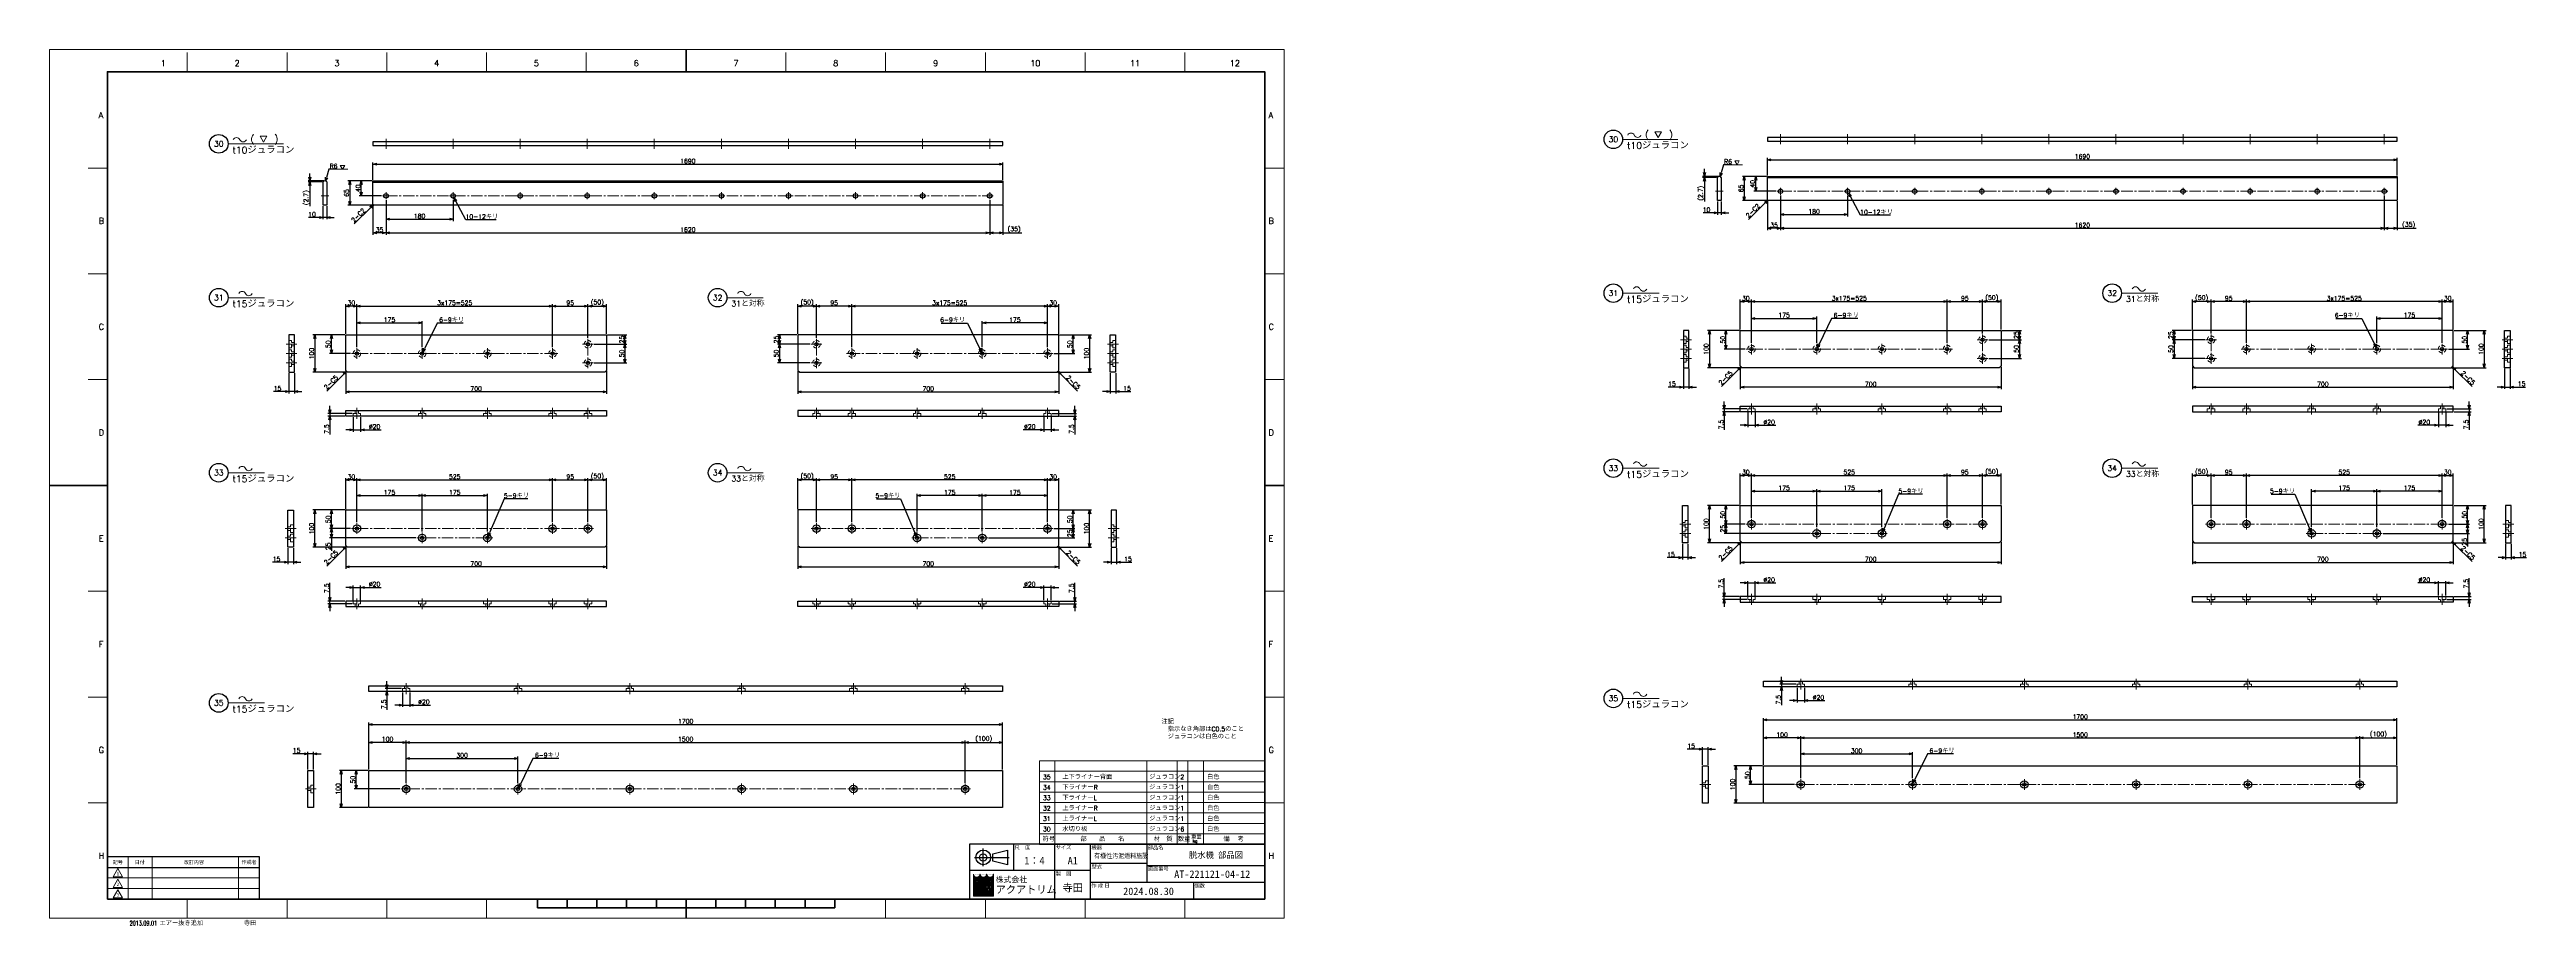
# Model space of a CAD drawing. Header units: millimetres. Extents: x 0 to 6647, y -19 to 2332.
import ezdxf
from ezdxf import colors
from ezdxf.entities.mleader import LeaderData, LeaderLine
from ezdxf.enums import TextEntityAlignment as Align
from ezdxf.math import Vec2, Vec3

# ---------------------------------------------------------------- set-up
doc = ezdxf.new("R2010")
doc.units = ezdxf.units.MM
doc.header["$LTSCALE"] = 1.6
doc.header["$PDMODE"] = 99
doc.header["$PDSIZE"] = 1
doc.linetypes.add('CENTER2', pattern=[28.575, 19.05, -3.175, 3.175, -3.175])
doc.linetypes.add('HIDDEN', pattern=[9.525, 6.35, -3.175])
for name, color, linetype, lineweight in [('04_HIDDEN', 2, 'HIDDEN', 13), ('05_CENTER', 4, 'CENTER2', 13), ('07_TEXT', 3, 'Continuous', 13), ('08_DIM', 3, 'Continuous', 13), ('90_FRAME', 5, 'Continuous', 35)]:
    doc.layers.add(name, color=color, linetype=linetype, lineweight=lineweight)
doc.layers.add('91_BLANK', color=5, linetype='Continuous', lineweight=0, plot=False)
doc.styles.add('KSS_TXT', font='txt.shx', dxfattribs={"bigfont": 'extfont2.shx'})
doc.styles.add('MS_G', font='MS Gothic.ttf')
doc.styles.get("Standard").update_dxf_attribs({"font": 'txt.shx', "bigfont": 'extfont2.shx'})
doc.styles.add('表題用', font='MS PGothic.ttf')
doc.dimstyles.new('KSS_DIM', dxfattribs={"dimscale": 4, "dimtxt": 3, "dimasz": 2.5, "dimexe": 1.25, "dimexo": 0.625, "dimtad": 1, "dimdsep": 46, "dimtxsty": 'KSS_TXT', "dimblk": 'OPEN30', "dimcen": 0, "dimazin": 2, "dimtfac": 0.75, "dimtmove": 0, "dimatfit": 3, "dimldrblk": 'OPEN30', "dimfxl": 1.25, "dimtolj": 1, "dimarcsym": 0})
doc.dimstyles.new('KSS_DIM$3', dxfattribs={"dimscale": 4, "dimtxt": 3, "dimasz": 2.5, "dimexe": 1.25, "dimexo": 0.625, "dimtad": 1, "dimtih": 1, "dimtoh": 1, "dimdsep": 46, "dimtxsty": 'KSS_TXT', "dimblk": 'OPEN30', "dimcen": 0, "dimazin": 2, "dimtfac": 0.75, "dimtofl": 0, "dimtmove": 0, "dimatfit": 3, "dimldrblk": 'OPEN30', "dimfxl": 1.25, "dimtolj": 1, "dimarcsym": 0})
doc.dimstyles.new('KSS_DIM$4', dxfattribs={"dimscale": 4, "dimtxt": 3, "dimasz": 2.5, "dimexe": 1.25, "dimexo": 0.625, "dimtad": 1, "dimtih": 1, "dimtoh": 1, "dimdsep": 46, "dimtxsty": 'KSS_TXT', "dimblk": 'OPEN30', "dimcen": 0, "dimazin": 2, "dimtfac": 0.75, "dimtofl": 0, "dimtmove": 0, "dimatfit": 3, "dimldrblk": 'OPEN30', "dimfxl": 1.25, "dimtolj": 1, "dimarcsym": 0})

# ---------------------------------------------------------------- blocks, each defined once
blk = doc.blocks.new('AM_BALLOON1')
at = {"transparency": 16777216}
blk.add_circle((0, 0), 5, dxfattribs=at)
blk.add_attdef('B_NUMBER', text='', height=3, dxfattribs=at).set_placement((0, 0), align=Align.MIDDLE_CENTER)
blk = doc.blocks.new('_OPEN')
at = {"color": 0, "linetype": 'ByBlock'}
for p, q in [((-1, 0.17), (0, 0)), ((0, 0), (-1, -0.17)), ((0, 0), (-1, 0))]:
    blk.add_line(p, q, dxfattribs=at)
blk = doc.blocks.new('_Open30')
at = {"color": 0, "linetype": 'ByBlock', "lineweight": -2}
for p, q in [((-1, 0.27), (0, 0)), ((0, 0), (-1, -0.27)), ((0, 0), (-1, 0))]:
    blk.add_line(p, q, dxfattribs=at)
blk = doc.blocks.new('*D8')
at = {"layer": '08_DIM', "color": 0, "lineweight": -2, "transparency": 16777216}
for p, q in [((867.9, 1981.7), (867.9, 2028.9)), ((877.9, 2023.9), (2547.9, 2023.9)), ((2557.9, 1981.7), (2557.9, 2028.9))]:
    blk.add_line(p, q, dxfattribs=at)
at = {"layer": 'Defpoints', "color": 0, "transparency": 16777216}
for p in [(2557.9, 2023.9), (867.9, 1979.2), (2557.9, 1979.2)]:
    blk.add_point(p, dxfattribs=at)
at = {"layer": '08_DIM', "color": 0, "lineweight": -2, "transparency": 16777216, "xscale": 10, "yscale": 10, "zscale": 10, "rotation": 180}
blk.add_blockref('_Open30', (867.9, 2023.9), dxfattribs=at)
at = {"layer": '08_DIM', "color": 0, "lineweight": -2, "transparency": 16777216, "xscale": 10, "yscale": 10, "zscale": 10}
blk.add_blockref('_Open30', (2557.9, 2023.9), dxfattribs=at)
at = {"layer": '08_DIM', "color": 0, "transparency": 16777216, "insert": (1712.9, 2032.4), "char_height": 12, "attachment_point": 5, "style": 'KSS_TXT'}
blk.add_mtext('\\A1;1690', dxfattribs=at)
blk = doc.blocks.new('*D9')
at = {"layer": '08_DIM', "color": 0, "lineweight": -2, "transparency": 16777216}
for p, q in [((902.9, 1927.3), (902.9, 1871.3)), ((912.9, 1876.3), (1072.9, 1876.3)), ((1082.9, 1927.3), (1082.9, 1871.3))]:
    blk.add_line(p, q, dxfattribs=at)
at = {"layer": 'Defpoints', "color": 0, "transparency": 16777216}
for p in [(902.9, 1929.8), (1082.9, 1929.8), (1082.9, 1876.3)]:
    blk.add_point(p, dxfattribs=at)
at = {"layer": '08_DIM', "color": 0, "lineweight": -2, "transparency": 16777216, "xscale": 10, "yscale": 10, "zscale": 10, "rotation": 180}
blk.add_blockref('_Open30', (902.9, 1876.3), dxfattribs=at)
at = {"layer": '08_DIM', "color": 0, "lineweight": -2, "transparency": 16777216, "xscale": 10, "yscale": 10, "zscale": 10}
blk.add_blockref('_Open30', (1082.9, 1876.3), dxfattribs=at)
at = {"layer": '08_DIM', "color": 0, "transparency": 16777216, "insert": (992.9, 1884.8), "char_height": 12, "attachment_point": 5, "style": 'KSS_TXT'}
blk.add_mtext('\\A1;180', dxfattribs=at)
blk = doc.blocks.new('*D10')
at = {"layer": '08_DIM', "color": 0, "lineweight": -2, "transparency": 16777216}
for p, q in [((867.9, 1913.7), (867.9, 1834.7)), ((902.9, 1927.3), (902.9, 1834.7)), ((892.9, 1839.7), (877.9, 1839.7))]:
    blk.add_line(p, q, dxfattribs=at)
at = {"layer": 'Defpoints', "color": 0, "transparency": 16777216}
for p in [(902.9, 1929.8), (867.9, 1916.2), (867.9, 1839.7)]:
    blk.add_point(p, dxfattribs=at)
at = {"layer": '08_DIM', "color": 0, "lineweight": -2, "transparency": 16777216, "xscale": 10, "yscale": 10, "zscale": 10, "rotation": 180}
blk.add_blockref('_Open30', (867.9, 1839.7), dxfattribs=at)
at = {"layer": '08_DIM', "color": 0, "lineweight": -2, "transparency": 16777216, "xscale": 10, "yscale": 10, "zscale": 10}
blk.add_blockref('_Open30', (902.9, 1839.7), dxfattribs=at)
at = {"layer": '08_DIM', "color": 0, "transparency": 16777216, "insert": (885.4, 1848.2), "char_height": 12, "attachment_point": 5, "style": 'KSS_TXT'}
blk.add_mtext('\\A1;35', dxfattribs=at)
blk = doc.blocks.new('*D11')
at = {"layer": '08_DIM', "color": 0, "lineweight": -2, "transparency": 16777216}
for p, q in [((902.9, 1927.3), (902.9, 1834.7)), ((2522.9, 1927.3), (2522.9, 1834.7)), ((912.9, 1839.7), (2512.9, 1839.7))]:
    blk.add_line(p, q, dxfattribs=at)
at = {"layer": 'Defpoints', "color": 0, "transparency": 16777216}
for p in [(902.9, 1929.8), (2522.9, 1929.8), (2522.9, 1839.7)]:
    blk.add_point(p, dxfattribs=at)
at = {"layer": '08_DIM', "color": 0, "lineweight": -2, "transparency": 16777216, "xscale": 10, "yscale": 10, "zscale": 10, "rotation": 180}
blk.add_blockref('_Open30', (902.9, 1839.7), dxfattribs=at)
at = {"layer": '08_DIM', "color": 0, "lineweight": -2, "transparency": 16777216, "xscale": 10, "yscale": 10, "zscale": 10}
blk.add_blockref('_Open30', (2522.9, 1839.7), dxfattribs=at)
at = {"layer": '08_DIM', "color": 0, "transparency": 16777216, "insert": (1712.9, 1848.2), "char_height": 12, "attachment_point": 5, "style": 'KSS_TXT'}
blk.add_mtext('\\A1;1620', dxfattribs=at)
blk = doc.blocks.new('*D12')
at = {"layer": '08_DIM', "color": 0, "lineweight": -2, "transparency": 16777216}
for p, q in [((2522.9, 1927.3), (2522.9, 1834.7)), ((2557.9, 1913.7), (2557.9, 1834.7)), ((2532.9, 1839.7), (2547.9, 1839.7)), ((2557.9, 1839.7), (2608.9, 1839.7))]:
    blk.add_line(p, q, dxfattribs=at)
at = {"layer": 'Defpoints', "color": 0, "transparency": 16777216}
for p in [(2522.9, 1929.8), (2557.9, 1916.2), (2557.9, 1839.7)]:
    blk.add_point(p, dxfattribs=at)
at = {"layer": '08_DIM', "color": 0, "lineweight": -2, "transparency": 16777216, "xscale": 10, "yscale": 10, "zscale": 10, "rotation": 180}
blk.add_blockref('_Open30', (2522.9, 1839.7), dxfattribs=at)
at = {"layer": '08_DIM', "color": 0, "lineweight": -2, "transparency": 16777216, "xscale": 10, "yscale": 10, "zscale": 10}
blk.add_blockref('_Open30', (2557.9, 1839.7), dxfattribs=at)
at = {"layer": '08_DIM', "color": 0, "transparency": 16777216, "insert": (2588.4, 1848.2), "char_height": 12, "attachment_point": 5, "style": 'KSS_TXT'}
blk.add_mtext('\\A1;(35)', dxfattribs=at)
blk = doc.blocks.new('*D13')
at = {"layer": '08_DIM', "color": 0, "lineweight": -2, "transparency": 16777216}
for p, q in [((865.4, 1979.2), (831.3, 1979.2)), ((891, 1939.2), (831.3, 1939.2)), ((836.3, 1949.2), (836.3, 1969.2))]:
    blk.add_line(p, q, dxfattribs=at)
at = {"layer": 'Defpoints', "color": 0, "transparency": 16777216}
for p in [(836.3, 1979.2), (867.9, 1979.2), (893.5, 1939.2)]:
    blk.add_point(p, dxfattribs=at)
at = {"layer": '08_DIM', "color": 0, "lineweight": -2, "transparency": 16777216, "xscale": 10, "yscale": 10, "zscale": 10}
for p, rotation in [((836.3, 1979.2), 90), ((836.3, 1939.2), 270)]:
    blk.add_blockref('_Open30', p, dxfattribs=dict(at, rotation=rotation))
at = {"layer": '08_DIM', "color": 0, "transparency": 16777216, "insert": (827.8, 1959.2), "char_height": 12, "attachment_point": 5, "rotation": 90, "style": 'KSS_TXT'}
blk.add_mtext('\\A1;40', dxfattribs=at)
blk = doc.blocks.new('*D14')
at = {"layer": '08_DIM', "color": 0, "lineweight": -2, "transparency": 16777216}
for p, q in [((865.4, 1979.2), (800.4, 1979.2)), ((805.4, 1969.2), (805.4, 1924.2)), ((867.4, 1914.2), (800.4, 1914.2))]:
    blk.add_line(p, q, dxfattribs=at)
at = {"layer": 'Defpoints', "color": 0, "transparency": 16777216}
for p in [(867.9, 1979.2), (805.4, 1914.2), (869.9, 1914.2)]:
    blk.add_point(p, dxfattribs=at)
at = {"layer": '08_DIM', "color": 0, "lineweight": -2, "transparency": 16777216, "xscale": 10, "yscale": 10, "zscale": 10}
for p, rotation in [((805.4, 1979.2), 90), ((805.4, 1914.2), 270)]:
    blk.add_blockref('_Open30', p, dxfattribs=dict(at, rotation=rotation))
at = {"layer": '08_DIM', "color": 0, "transparency": 16777216, "insert": (796.9, 1946.7), "char_height": 12, "attachment_point": 5, "rotation": 90, "style": 'KSS_TXT'}
blk.add_mtext('\\A1;65', dxfattribs=at)
blk = doc.blocks.new('*D15')
at = {"layer": '08_DIM', "color": 0, "lineweight": -2, "transparency": 16777216}
for p, q in [((723.8, 1881), (694.8, 1881)), ((733.8, 1911.7), (733.8, 1876)), ((743.8, 1881), (733.8, 1881)), ((743.8, 1911.7), (743.8, 1876)), ((753.8, 1881), (763.8, 1881))]:
    blk.add_line(p, q, dxfattribs=at)
at = {"layer": 'Defpoints', "color": 0, "transparency": 16777216}
for p in [(733.8, 1914.2), (733.8, 1881), (743.8, 1914.2)]:
    blk.add_point(p, dxfattribs=at)
at = {"layer": '08_DIM', "color": 0, "lineweight": -2, "transparency": 16777216, "xscale": 10, "yscale": 10, "zscale": 10}
blk.add_blockref('_Open30', (733.8, 1881), dxfattribs=at)
at = {"layer": '08_DIM', "color": 0, "lineweight": -2, "transparency": 16777216, "xscale": 10, "yscale": 10, "zscale": 10, "rotation": 180}
blk.add_blockref('_Open30', (743.8, 1881), dxfattribs=at)
at = {"layer": '08_DIM', "color": 0, "transparency": 16777216, "insert": (704.3, 1889.5), "char_height": 12, "attachment_point": 5, "style": 'KSS_TXT'}
blk.add_mtext('\\A1;10', dxfattribs=at)
blk = doc.blocks.new('*D16')
at = {"layer": '08_DIM', "color": 0, "lineweight": -2, "transparency": 16777216}
for p, q in [((698.6, 1989.2), (698.6, 1999.2)), ((736.3, 1979.2), (693.6, 1979.2)), ((731.3, 1976.5), (693.6, 1976.5)), ((698.6, 1979.2), (698.6, 1976.5)), ((698.6, 1966.5), (698.6, 1911.5))]:
    blk.add_line(p, q, dxfattribs=at)
at = {"layer": 'Defpoints', "color": 0, "transparency": 16777216}
for p in [(698.6, 1976.5), (733.8, 1976.5), (738.8, 1979.2)]:
    blk.add_point(p, dxfattribs=at)
at = {"layer": '08_DIM', "color": 0, "lineweight": -2, "transparency": 16777216, "xscale": 10, "yscale": 10, "zscale": 10}
for p, rotation in [((698.6, 1979.2), 270), ((698.6, 1976.5), 90)]:
    blk.add_blockref('_Open30', p, dxfattribs=dict(at, rotation=rotation))
at = {"layer": '08_DIM', "color": 0, "transparency": 16777216, "insert": (690.1, 1934), "char_height": 12, "attachment_point": 5, "rotation": 90, "style": 'KSS_TXT'}
blk.add_mtext('\\A1;(2.7)', dxfattribs=at)
blk = doc.blocks.new('*D17')
at = {"layer": '08_DIM', "color": 0, "lineweight": -2, "transparency": 16777216}
for p, q in [((749.6, 2010.4), (743.3, 1988.5)), ((772.1, 2010.4), (749.6, 2010.4))]:
    blk.add_line(p, q, dxfattribs=at)
at = {"layer": 'Defpoints', "color": 0, "transparency": 16777216}
for p in [(738.8, 1973.2), (740.5, 1978.9)]:
    blk.add_point(p, dxfattribs=at)
at = {"layer": '08_DIM', "color": 0, "lineweight": -2, "transparency": 16777216, "xscale": 10, "yscale": 10, "zscale": 10, "rotation": 253.8783527437753}
blk.add_blockref('_Open30', (740.5, 1978.9), dxfattribs=at)
at = {"layer": '08_DIM', "color": 0, "transparency": 16777216, "insert": (762.1, 2018.9), "char_height": 12, "attachment_point": 5, "style": 'KSS_TXT'}
blk.add_mtext('\\A1;R6', dxfattribs=at)
blk = doc.blocks.new('*D18')
at = {"layer": '08_DIM', "color": 0, "lineweight": -2, "transparency": 16777216}
for p, q in [((1117.1, 1874.6), (1090.4, 1925)), ((1198.2, 1874.6), (1117.1, 1874.6))]:
    blk.add_line(p, q, dxfattribs=at)
at = {"layer": 'Defpoints', "color": 0, "transparency": 16777216}
for p in [(1080.1, 1944.5), (1085.7, 1933.9)]:
    blk.add_point(p, dxfattribs=at)
at = {"layer": '08_DIM', "color": 0, "lineweight": -2, "transparency": 16777216, "xscale": 10, "yscale": 10, "zscale": 10, "rotation": 117.9571922328855}
blk.add_blockref('_Open30', (1085.7, 1933.9), dxfattribs=at)
at = {"layer": '08_DIM', "color": 0, "transparency": 16777216, "insert": (1160.4, 1883.1), "char_height": 12, "attachment_point": 5, "style": 'KSS_TXT'}
blk.add_mtext('\\A1;10-12キリ', dxfattribs=at)
blk = doc.blocks.new('p1ba05')
for centre, start, end in [((-3, 0.3), 24.2276, 155.5758), ((0, 1.6), 204.2276, 335.5758)]:
    blk.add_arc(centre, 1.62, start, end)
blk = doc.blocks.new('*D19')
at = {"layer": '08_DIM', "color": 0, "lineweight": -2, "transparency": 16777216}
for p, q in [((792.3, 1565.7), (751.3, 1565.7)), ((756.3, 1525.7), (756.3, 1555.7)), ((807.9, 1515.7), (751.3, 1515.7))]:
    blk.add_line(p, q, dxfattribs=at)
at = {"layer": 'Defpoints', "color": 0, "transparency": 16777216}
for p in [(756.3, 1565.7), (794.8, 1565.7), (810.4, 1515.7)]:
    blk.add_point(p, dxfattribs=at)
at = {"layer": '08_DIM', "color": 0, "lineweight": -2, "transparency": 16777216, "xscale": 10, "yscale": 10, "zscale": 10}
for p, rotation in [((756.3, 1565.7), 90), ((756.3, 1515.7), 270)]:
    blk.add_blockref('_Open30', p, dxfattribs=dict(at, rotation=rotation))
at = {"layer": '08_DIM', "color": 0, "transparency": 16777216, "insert": (747.8, 1540.7), "char_height": 12, "attachment_point": 5, "rotation": 90, "style": 'KSS_TXT'}
blk.add_mtext('\\A1;50', dxfattribs=at)
blk = doc.blocks.new('*D20')
at = {"layer": '08_DIM', "color": 0, "lineweight": -2, "transparency": 16777216}
for p, q in [((792.3, 1565.7), (706.8, 1565.7)), ((711.8, 1555.7), (711.8, 1475.7)), ((797.3, 1465.7), (706.8, 1465.7))]:
    blk.add_line(p, q, dxfattribs=at)
at = {"layer": 'Defpoints', "color": 0, "transparency": 16777216}
for p in [(794.8, 1565.7), (711.8, 1465.7), (799.8, 1465.7)]:
    blk.add_point(p, dxfattribs=at)
at = {"layer": '08_DIM', "color": 0, "lineweight": -2, "transparency": 16777216, "xscale": 10, "yscale": 10, "zscale": 10}
for p, rotation in [((711.8, 1565.7), 90), ((711.8, 1465.7), 270)]:
    blk.add_blockref('_Open30', p, dxfattribs=dict(at, rotation=rotation))
at = {"layer": '08_DIM', "color": 0, "transparency": 16777216, "insert": (703.3, 1515.7), "char_height": 12, "attachment_point": 5, "rotation": 90, "style": 'KSS_TXT'}
blk.add_mtext('\\A1;100', dxfattribs=at)
blk = doc.blocks.new('*D21')
at = {"layer": '08_DIM', "color": 0, "lineweight": -2, "transparency": 16777216}
for p, q in [((794.8, 1568.2), (794.8, 1648.3)), ((814.8, 1643.3), (804.8, 1643.3)), ((824.8, 1532.6), (824.8, 1648.3))]:
    blk.add_line(p, q, dxfattribs=at)
at = {"layer": 'Defpoints', "color": 0, "transparency": 16777216}
for p in [(794.8, 1643.3), (794.8, 1565.7), (824.8, 1530.1)]:
    blk.add_point(p, dxfattribs=at)
at = {"layer": '08_DIM', "color": 0, "lineweight": -2, "transparency": 16777216, "xscale": 10, "yscale": 10, "zscale": 10, "rotation": 180}
blk.add_blockref('_Open30', (794.8, 1643.3), dxfattribs=at)
at = {"layer": '08_DIM', "color": 0, "lineweight": -2, "transparency": 16777216, "xscale": 10, "yscale": 10, "zscale": 10}
blk.add_blockref('_Open30', (824.8, 1643.3), dxfattribs=at)
at = {"layer": '08_DIM', "color": 0, "transparency": 16777216, "insert": (809.8, 1651.8), "char_height": 12, "attachment_point": 5, "style": 'KSS_TXT'}
blk.add_mtext('\\A1;30', dxfattribs=at)
blk = doc.blocks.new('*D22')
at = {"layer": '08_DIM', "color": 0, "lineweight": -2, "transparency": 16777216}
for p, q in [((824.8, 1532.6), (824.8, 1648.3)), ((834.8, 1643.3), (1339.8, 1643.3)), ((1349.8, 1532.6), (1349.8, 1648.3))]:
    blk.add_line(p, q, dxfattribs=at)
at = {"layer": 'Defpoints', "color": 0, "transparency": 16777216}
for p in [(1349.8, 1643.3), (824.8, 1530.1), (1349.8, 1530.1)]:
    blk.add_point(p, dxfattribs=at)
at = {"layer": '08_DIM', "color": 0, "lineweight": -2, "transparency": 16777216, "xscale": 10, "yscale": 10, "zscale": 10, "rotation": 180}
blk.add_blockref('_Open30', (824.8, 1643.3), dxfattribs=at)
at = {"layer": '08_DIM', "color": 0, "lineweight": -2, "transparency": 16777216, "xscale": 10, "yscale": 10, "zscale": 10}
blk.add_blockref('_Open30', (1349.8, 1643.3), dxfattribs=at)
at = {"layer": '08_DIM', "color": 0, "transparency": 16777216, "insert": (1087.3, 1651.8), "char_height": 12, "attachment_point": 5, "style": 'KSS_TXT'}
blk.add_mtext('\\A1;3x175=525', dxfattribs=at)
blk = doc.blocks.new('*D23')
at = {"layer": '08_DIM', "color": 0, "lineweight": -2, "transparency": 16777216}
for p, q in [((824.8, 1532.6), (824.8, 1603)), ((834.8, 1598), (989.8, 1598)), ((999.8, 1532.6), (999.8, 1603))]:
    blk.add_line(p, q, dxfattribs=at)
at = {"layer": 'Defpoints', "color": 0, "transparency": 16777216}
for p in [(999.8, 1598), (824.8, 1530.1), (999.8, 1530.1)]:
    blk.add_point(p, dxfattribs=at)
at = {"layer": '08_DIM', "color": 0, "lineweight": -2, "transparency": 16777216, "xscale": 10, "yscale": 10, "zscale": 10, "rotation": 180}
blk.add_blockref('_Open30', (824.8, 1598), dxfattribs=at)
at = {"layer": '08_DIM', "color": 0, "lineweight": -2, "transparency": 16777216, "xscale": 10, "yscale": 10, "zscale": 10}
blk.add_blockref('_Open30', (999.8, 1598), dxfattribs=at)
at = {"layer": '08_DIM', "color": 0, "transparency": 16777216, "insert": (912.3, 1606.5), "char_height": 12, "attachment_point": 5, "style": 'KSS_TXT'}
blk.add_mtext('\\A1;175', dxfattribs=at)
blk = doc.blocks.new('*D24')
at = {"layer": '08_DIM', "color": 0, "lineweight": -2, "transparency": 16777216}
for p, q in [((1349.8, 1532.6), (1349.8, 1648.3)), ((1359.8, 1643.3), (1434.8, 1643.3)), ((1444.8, 1557.6), (1444.8, 1648.3))]:
    blk.add_line(p, q, dxfattribs=at)
at = {"layer": 'Defpoints', "color": 0, "transparency": 16777216}
for p in [(1444.8, 1643.3), (1349.8, 1530.1), (1444.8, 1555.1)]:
    blk.add_point(p, dxfattribs=at)
at = {"layer": '08_DIM', "color": 0, "lineweight": -2, "transparency": 16777216, "xscale": 10, "yscale": 10, "zscale": 10, "rotation": 180}
blk.add_blockref('_Open30', (1349.8, 1643.3), dxfattribs=at)
at = {"layer": '08_DIM', "color": 0, "lineweight": -2, "transparency": 16777216, "xscale": 10, "yscale": 10, "zscale": 10}
blk.add_blockref('_Open30', (1444.8, 1643.3), dxfattribs=at)
at = {"layer": '08_DIM', "color": 0, "transparency": 16777216, "insert": (1397.3, 1651.8), "char_height": 12, "attachment_point": 5, "style": 'KSS_TXT'}
blk.add_mtext('\\A1;95', dxfattribs=at)
blk = doc.blocks.new('*D25')
at = {"layer": '08_DIM', "color": 0, "lineweight": -2, "transparency": 16777216}
for p, q in [((1444.8, 1557.6), (1444.8, 1648.3)), ((1454.8, 1643.3), (1484.8, 1643.3)), ((1494.8, 1568.2), (1494.8, 1648.3))]:
    blk.add_line(p, q, dxfattribs=at)
at = {"layer": 'Defpoints', "color": 0, "transparency": 16777216}
for p in [(1494.8, 1643.3), (1444.8, 1555.1), (1494.8, 1565.7)]:
    blk.add_point(p, dxfattribs=at)
at = {"layer": '08_DIM', "color": 0, "lineweight": -2, "transparency": 16777216, "xscale": 10, "yscale": 10, "zscale": 10, "rotation": 180}
blk.add_blockref('_Open30', (1444.8, 1643.3), dxfattribs=at)
at = {"layer": '08_DIM', "color": 0, "lineweight": -2, "transparency": 16777216, "xscale": 10, "yscale": 10, "zscale": 10}
blk.add_blockref('_Open30', (1494.8, 1643.3), dxfattribs=at)
at = {"layer": '08_DIM', "color": 0, "transparency": 16777216, "insert": (1469.8, 1651.8), "char_height": 12, "attachment_point": 5, "style": 'KSS_TXT'}
blk.add_mtext('\\A1;(50)', dxfattribs=at)
blk = doc.blocks.new('*D26')
at = {"layer": '08_DIM', "color": 0, "lineweight": -2, "transparency": 16777216}
for p, q in [((794.8, 1468.2), (794.8, 1407.9)), ((1494.8, 1468.2), (1494.8, 1407.9)), ((1484.8, 1412.9), (804.8, 1412.9))]:
    blk.add_line(p, q, dxfattribs=at)
at = {"layer": 'Defpoints', "color": 0, "transparency": 16777216}
for p in [(794.8, 1470.7), (1494.8, 1470.7), (794.8, 1412.9)]:
    blk.add_point(p, dxfattribs=at)
at = {"layer": '08_DIM', "color": 0, "lineweight": -2, "transparency": 16777216, "xscale": 10, "yscale": 10, "zscale": 10, "rotation": 180}
blk.add_blockref('_Open30', (794.8, 1412.9), dxfattribs=at)
at = {"layer": '08_DIM', "color": 0, "lineweight": -2, "transparency": 16777216, "xscale": 10, "yscale": 10, "zscale": 10}
blk.add_blockref('_Open30', (1494.8, 1412.9), dxfattribs=at)
at = {"layer": '08_DIM', "color": 0, "transparency": 16777216, "insert": (1144.8, 1421.4), "char_height": 12, "attachment_point": 5, "style": 'KSS_TXT'}
blk.add_mtext('\\A1;700', dxfattribs=at)
blk = doc.blocks.new('*D27')
at = {"layer": '08_DIM', "color": 0, "lineweight": -2, "transparency": 16777216}
for p, q in [((1461.8, 1540.7), (1549.1, 1540.7)), ((1497.3, 1565.7), (1549.1, 1565.7)), ((1544.1, 1550.7), (1544.1, 1555.7))]:
    blk.add_line(p, q, dxfattribs=at)
at = {"layer": 'Defpoints', "color": 0, "transparency": 16777216}
for p in [(1459.3, 1540.7), (1494.8, 1565.7), (1544.1, 1565.7)]:
    blk.add_point(p, dxfattribs=at)
at = {"layer": '08_DIM', "color": 0, "lineweight": -2, "transparency": 16777216, "xscale": 10, "yscale": 10, "zscale": 10}
for p, rotation in [((1544.1, 1565.7), 90), ((1544.1, 1540.7), 270)]:
    blk.add_blockref('_Open30', p, dxfattribs=dict(at, rotation=rotation))
at = {"layer": '08_DIM', "color": 0, "transparency": 16777216, "insert": (1535.6, 1553.2), "char_height": 12, "attachment_point": 5, "rotation": 90, "style": 'KSS_TXT'}
blk.add_mtext('\\A1;25', dxfattribs=at)
blk = doc.blocks.new('*D28')
at = {"layer": '08_DIM', "color": 0, "lineweight": -2, "transparency": 16777216}
for p, q in [((1461.8, 1540.7), (1549.1, 1540.7)), ((1544.1, 1530.7), (1544.1, 1500.7)), ((1461.8, 1490.7), (1549.1, 1490.7))]:
    blk.add_line(p, q, dxfattribs=at)
at = {"layer": 'Defpoints', "color": 0, "transparency": 16777216}
for p in [(1459.3, 1540.7), (1459.3, 1490.7), (1544.1, 1490.7)]:
    blk.add_point(p, dxfattribs=at)
at = {"layer": '08_DIM', "color": 0, "lineweight": -2, "transparency": 16777216, "xscale": 10, "yscale": 10, "zscale": 10}
for p, rotation in [((1544.1, 1540.7), 90), ((1544.1, 1490.7), 270)]:
    blk.add_blockref('_Open30', p, dxfattribs=dict(at, rotation=rotation))
at = {"layer": '08_DIM', "color": 0, "transparency": 16777216, "insert": (1535.6, 1515.7), "char_height": 12, "attachment_point": 5, "rotation": 90, "style": 'KSS_TXT'}
blk.add_mtext('\\A1;50', dxfattribs=at)
blk = doc.blocks.new('*D29')
at = {"layer": '08_DIM', "color": 0, "lineweight": -2, "transparency": 16777216}
for p, q in [((814.8, 1345.1), (814.8, 1306)), ((834.8, 1345.1), (834.8, 1306)), ((804.8, 1311), (794.8, 1311)), ((814.8, 1311), (834.8, 1311)), ((844.8, 1311), (889.8, 1311))]:
    blk.add_line(p, q, dxfattribs=at)
at = {"layer": 'Defpoints', "color": 0, "transparency": 16777216}
for p in [(814.8, 1347.6), (834.8, 1347.6), (834.8, 1311)]:
    blk.add_point(p, dxfattribs=at)
at = {"layer": '08_DIM', "color": 0, "lineweight": -2, "transparency": 16777216, "xscale": 10, "yscale": 10, "zscale": 10}
blk.add_blockref('_Open30', (814.8, 1311), dxfattribs=at)
at = {"layer": '08_DIM', "color": 0, "lineweight": -2, "transparency": 16777216, "xscale": 10, "yscale": 10, "zscale": 10, "rotation": 180}
blk.add_blockref('_Open30', (834.8, 1311), dxfattribs=at)
at = {"layer": '08_DIM', "color": 0, "transparency": 16777216, "insert": (872.3, 1319.5), "char_height": 12, "attachment_point": 5, "style": 'KSS_TXT'}
blk.add_mtext('\\A1;%%C20', dxfattribs=at)
blk = doc.blocks.new('*D30')
at = {"layer": '08_DIM', "color": 0, "lineweight": -2, "transparency": 16777216}
for p, q in [((812.3, 1355.1), (746.9, 1355.1)), ((792.3, 1347.6), (746.9, 1347.6)), ((751.9, 1365.1), (751.9, 1375.1)), ((751.9, 1355.1), (751.9, 1347.6)), ((751.9, 1337.6), (751.9, 1298.6))]:
    blk.add_line(p, q, dxfattribs=at)
at = {"layer": 'Defpoints', "color": 0, "transparency": 16777216}
for p in [(751.9, 1347.6), (794.8, 1347.6), (814.8, 1355.1)]:
    blk.add_point(p, dxfattribs=at)
at = {"layer": '08_DIM', "color": 0, "lineweight": -2, "transparency": 16777216, "xscale": 10, "yscale": 10, "zscale": 10}
for p, rotation in [((751.9, 1355.1), 270), ((751.9, 1347.6), 90)]:
    blk.add_blockref('_Open30', p, dxfattribs=dict(at, rotation=rotation))
at = {"layer": '08_DIM', "color": 0, "transparency": 16777216, "insert": (743.4, 1313.1), "char_height": 12, "attachment_point": 5, "rotation": 90, "style": 'KSS_TXT'}
blk.add_mtext('\\A1;7.5', dxfattribs=at)
blk = doc.blocks.new('*D31')
at = {"layer": '08_DIM', "color": 0, "lineweight": -2, "transparency": 16777216}
for p, q in [((1039.8, 1597.7), (1006.2, 1528.7)), ((1109.9, 1597.7), (1039.8, 1597.7))]:
    blk.add_line(p, q, dxfattribs=at)
at = {"layer": 'Defpoints', "color": 0, "transparency": 16777216}
for p in [(997.9, 1511.6), (1001.8, 1519.7)]:
    blk.add_point(p, dxfattribs=at)
at = {"layer": '08_DIM', "color": 0, "lineweight": -2, "transparency": 16777216, "xscale": 10, "yscale": 10, "zscale": 10, "rotation": 244.0164366393972}
blk.add_blockref('_Open30', (1001.8, 1519.7), dxfattribs=at)
at = {"layer": '08_DIM', "color": 0, "transparency": 16777216, "insert": (1079.1, 1606.2), "char_height": 12, "attachment_point": 5, "style": 'KSS_TXT'}
blk.add_mtext('\\A1;6-9キリ', dxfattribs=at)
blk = doc.blocks.new('*D32')
at = {"layer": '08_DIM', "color": 0, "lineweight": -2, "transparency": 16777216}
blk.add_line((790.3, 1461.1), (744.1, 1414.9), dxfattribs=at)
at = {"layer": 'Defpoints', "color": 0, "transparency": 16777216}
for p in [(797.3, 1468.2), (702.5, 1373.3), (702.5, 1373.3)]:
    blk.add_point(p, dxfattribs=at)
at = {"layer": '08_DIM', "color": 0, "lineweight": -2, "transparency": 16777216, "xscale": 10, "yscale": 10, "zscale": 10, "rotation": 45}
blk.add_blockref('_Open30', (797.3, 1468.2), dxfattribs=at)
at = {"layer": '08_DIM', "color": 0, "transparency": 16777216, "insert": (755.4, 1438.3), "char_height": 12, "attachment_point": 5, "rotation": 45, "style": 'KSS_TXT'}
blk.add_mtext('\\A1;2-C5', dxfattribs=at)
blk = doc.blocks.new('*D33')
at = {"layer": '08_DIM', "color": 0, "lineweight": -2, "transparency": 16777216}
blk.add_line((861.8, 1908.1), (817.2, 1863.5), dxfattribs=at)
at = {"layer": 'Defpoints', "color": 0, "transparency": 16777216}
for p in [(868.9, 1915.2), (800.2, 1846.5), (800.2, 1846.5)]:
    blk.add_point(p, dxfattribs=at)
at = {"layer": '08_DIM', "color": 0, "lineweight": -2, "transparency": 16777216, "xscale": 10, "yscale": 10, "zscale": 10, "rotation": 44.9999999999999}
blk.add_blockref('_Open30', (868.9, 1915.2), dxfattribs=at)
at = {"layer": '08_DIM', "color": 0, "transparency": 16777216, "insert": (828.5, 1886.8), "char_height": 12, "attachment_point": 5, "rotation": 45, "style": 'KSS_TXT'}
blk.add_mtext('\\A1;2-C2', dxfattribs=at)
blk = doc.blocks.new('*D34')
at = {"layer": '08_DIM', "color": 0, "lineweight": -2, "transparency": 16777216}
for p, q in [((642, 1463.2), (642, 1408.7)), ((657, 1463.2), (657, 1408.7)), ((632, 1413.7), (601, 1413.7)), ((657, 1413.7), (642, 1413.7)), ((667, 1413.7), (677, 1413.7))]:
    blk.add_line(p, q, dxfattribs=at)
at = {"layer": 'Defpoints', "color": 0, "transparency": 16777216}
for p in [(642, 1465.7), (657, 1465.7), (642, 1413.7)]:
    blk.add_point(p, dxfattribs=at)
at = {"layer": '08_DIM', "color": 0, "lineweight": -2, "transparency": 16777216, "xscale": 10, "yscale": 10, "zscale": 10}
blk.add_blockref('_Open30', (642, 1413.7), dxfattribs=at)
at = {"layer": '08_DIM', "color": 0, "lineweight": -2, "transparency": 16777216, "xscale": 10, "yscale": 10, "zscale": 10, "rotation": 180}
blk.add_blockref('_Open30', (657, 1413.7), dxfattribs=at)
at = {"layer": '08_DIM', "color": 0, "transparency": 16777216, "insert": (611.5, 1422.2), "char_height": 12, "attachment_point": 5, "style": 'KSS_TXT'}
blk.add_mtext('\\A1;15', dxfattribs=at)
blk = doc.blocks.new('*D35')
at = {"layer": '08_DIM', "color": 0, "lineweight": -2, "transparency": 16777216}
for p, q in [((792.3, 1095.9), (751.3, 1095.9)), ((756.3, 1055.9), (756.3, 1085.9)), ((807.9, 1045.9), (751.3, 1045.9))]:
    blk.add_line(p, q, dxfattribs=at)
at = {"layer": 'Defpoints', "color": 0, "transparency": 16777216}
for p in [(756.3, 1095.9), (794.8, 1095.9), (810.4, 1045.9)]:
    blk.add_point(p, dxfattribs=at)
at = {"layer": '08_DIM', "color": 0, "lineweight": -2, "transparency": 16777216, "xscale": 10, "yscale": 10, "zscale": 10}
for p, rotation in [((756.3, 1095.9), 90), ((756.3, 1045.9), 270)]:
    blk.add_blockref('_Open30', p, dxfattribs=dict(at, rotation=rotation))
at = {"layer": '08_DIM', "color": 0, "transparency": 16777216, "insert": (747.8, 1070.9), "char_height": 12, "attachment_point": 5, "rotation": 90, "style": 'KSS_TXT'}
blk.add_mtext('\\A1;50', dxfattribs=at)
blk = doc.blocks.new('*D36')
at = {"layer": '08_DIM', "color": 0, "lineweight": -2, "transparency": 16777216}
for p, q in [((807.9, 1045.9), (751.3, 1045.9)), ((982.9, 1020.9), (751.3, 1020.9)), ((756.3, 1035.9), (756.3, 1030.9)), ((756.3, 1020.9), (756.3, 985.9))]:
    blk.add_line(p, q, dxfattribs=at)
at = {"layer": 'Defpoints', "color": 0, "transparency": 16777216}
for p in [(756.3, 1020.9), (810.4, 1045.9), (985.4, 1020.9)]:
    blk.add_point(p, dxfattribs=at)
at = {"layer": '08_DIM', "color": 0, "lineweight": -2, "transparency": 16777216, "xscale": 10, "yscale": 10, "zscale": 10}
for p, rotation in [((756.3, 1045.9), 90), ((756.3, 1020.9), 270)]:
    blk.add_blockref('_Open30', p, dxfattribs=dict(at, rotation=rotation))
at = {"layer": '08_DIM', "color": 0, "transparency": 16777216, "insert": (747.8, 998.4), "char_height": 12, "attachment_point": 5, "rotation": 90, "style": 'KSS_TXT'}
blk.add_mtext('\\A1;25', dxfattribs=at)
blk = doc.blocks.new('*D37')
at = {"layer": '08_DIM', "color": 0, "lineweight": -2, "transparency": 16777216}
for p, q in [((792.3, 1095.9), (706.8, 1095.9)), ((711.8, 1005.9), (711.8, 1085.9)), ((797.3, 995.9), (706.8, 995.9))]:
    blk.add_line(p, q, dxfattribs=at)
at = {"layer": 'Defpoints', "color": 0, "transparency": 16777216}
for p in [(711.8, 1095.9), (794.8, 1095.9), (799.8, 995.9)]:
    blk.add_point(p, dxfattribs=at)
at = {"layer": '08_DIM', "color": 0, "lineweight": -2, "transparency": 16777216, "xscale": 10, "yscale": 10, "zscale": 10}
for p, rotation in [((711.8, 1095.9), 90), ((711.8, 995.9), 270)]:
    blk.add_blockref('_Open30', p, dxfattribs=dict(at, rotation=rotation))
at = {"layer": '08_DIM', "color": 0, "transparency": 16777216, "insert": (703.3, 1045.9), "char_height": 12, "attachment_point": 5, "rotation": 90, "style": 'KSS_TXT'}
blk.add_mtext('\\A1;100', dxfattribs=at)
blk = doc.blocks.new('*D38')
at = {"layer": '08_DIM', "color": 0, "lineweight": -2, "transparency": 16777216}
for p, q in [((629.4, 955.7), (598.4, 955.7)), ((639.4, 993.3), (639.4, 950.7)), ((654.4, 955.7), (639.4, 955.7)), ((654.4, 993.3), (654.4, 950.7)), ((664.4, 955.7), (674.4, 955.7))]:
    blk.add_line(p, q, dxfattribs=at)
at = {"layer": 'Defpoints', "color": 0, "transparency": 16777216}
for p in [(639.4, 995.8), (639.4, 955.7), (654.4, 995.8)]:
    blk.add_point(p, dxfattribs=at)
at = {"layer": '08_DIM', "color": 0, "lineweight": -2, "transparency": 16777216, "xscale": 10, "yscale": 10, "zscale": 10}
blk.add_blockref('_Open30', (639.4, 955.7), dxfattribs=at)
at = {"layer": '08_DIM', "color": 0, "lineweight": -2, "transparency": 16777216, "xscale": 10, "yscale": 10, "zscale": 10, "rotation": 180}
blk.add_blockref('_Open30', (654.4, 955.7), dxfattribs=at)
at = {"layer": '08_DIM', "color": 0, "transparency": 16777216, "insert": (608.9, 964.2), "char_height": 12, "attachment_point": 5, "style": 'KSS_TXT'}
blk.add_mtext('\\A1;15', dxfattribs=at)
blk = doc.blocks.new('*D39')
at = {"layer": '08_DIM', "color": 0, "lineweight": -2, "transparency": 16777216}
for p, q in [((824.8, 1062.8), (824.8, 1139.5)), ((834.8, 1134.5), (989.8, 1134.5)), ((999.8, 1037.8), (999.8, 1139.5))]:
    blk.add_line(p, q, dxfattribs=at)
at = {"layer": 'Defpoints', "color": 0, "transparency": 16777216}
for p in [(999.8, 1134.5), (824.8, 1060.3), (999.8, 1035.3)]:
    blk.add_point(p, dxfattribs=at)
at = {"layer": '08_DIM', "color": 0, "lineweight": -2, "transparency": 16777216, "xscale": 10, "yscale": 10, "zscale": 10, "rotation": 180}
blk.add_blockref('_Open30', (824.8, 1134.5), dxfattribs=at)
at = {"layer": '08_DIM', "color": 0, "lineweight": -2, "transparency": 16777216, "xscale": 10, "yscale": 10, "zscale": 10}
blk.add_blockref('_Open30', (999.8, 1134.5), dxfattribs=at)
at = {"layer": '08_DIM', "color": 0, "transparency": 16777216, "insert": (912.3, 1143), "char_height": 12, "attachment_point": 5, "style": 'KSS_TXT'}
blk.add_mtext('\\A1;175', dxfattribs=at)
blk = doc.blocks.new('*D40')
at = {"layer": '08_DIM', "color": 0, "lineweight": -2, "transparency": 16777216}
for p, q in [((999.8, 1037.8), (999.8, 1139.5)), ((1009.8, 1134.5), (1164.8, 1134.5)), ((1174.8, 1037.8), (1174.8, 1139.5))]:
    blk.add_line(p, q, dxfattribs=at)
at = {"layer": 'Defpoints', "color": 0, "transparency": 16777216}
for p in [(1174.8, 1134.5), (999.8, 1035.3), (1174.8, 1035.3)]:
    blk.add_point(p, dxfattribs=at)
at = {"layer": '08_DIM', "color": 0, "lineweight": -2, "transparency": 16777216, "xscale": 10, "yscale": 10, "zscale": 10, "rotation": 180}
blk.add_blockref('_Open30', (999.8, 1134.5), dxfattribs=at)
at = {"layer": '08_DIM', "color": 0, "lineweight": -2, "transparency": 16777216, "xscale": 10, "yscale": 10, "zscale": 10}
blk.add_blockref('_Open30', (1174.8, 1134.5), dxfattribs=at)
at = {"layer": '08_DIM', "color": 0, "transparency": 16777216, "insert": (1087.3, 1143), "char_height": 12, "attachment_point": 5, "style": 'KSS_TXT'}
blk.add_mtext('\\A1;175', dxfattribs=at)
blk = doc.blocks.new('*D41')
at = {"layer": '08_DIM', "color": 0, "lineweight": -2, "transparency": 16777216}
for p, q in [((794.8, 1098.4), (794.8, 1181.6)), ((814.8, 1176.6), (804.8, 1176.6)), ((824.8, 1062.8), (824.8, 1181.6))]:
    blk.add_line(p, q, dxfattribs=at)
at = {"layer": 'Defpoints', "color": 0, "transparency": 16777216}
for p in [(794.8, 1176.6), (794.8, 1095.9), (824.8, 1060.3)]:
    blk.add_point(p, dxfattribs=at)
at = {"layer": '08_DIM', "color": 0, "lineweight": -2, "transparency": 16777216, "xscale": 10, "yscale": 10, "zscale": 10, "rotation": 180}
blk.add_blockref('_Open30', (794.8, 1176.6), dxfattribs=at)
at = {"layer": '08_DIM', "color": 0, "lineweight": -2, "transparency": 16777216, "xscale": 10, "yscale": 10, "zscale": 10}
blk.add_blockref('_Open30', (824.8, 1176.6), dxfattribs=at)
at = {"layer": '08_DIM', "color": 0, "transparency": 16777216, "insert": (809.8, 1185.1), "char_height": 12, "attachment_point": 5, "style": 'KSS_TXT'}
blk.add_mtext('\\A1;30', dxfattribs=at)
blk = doc.blocks.new('*D42')
at = {"layer": '08_DIM', "color": 0, "lineweight": -2, "transparency": 16777216}
for p, q in [((824.8, 1062.8), (824.8, 1181.6)), ((834.8, 1176.6), (1339.8, 1176.6)), ((1349.8, 1062.8), (1349.8, 1181.6))]:
    blk.add_line(p, q, dxfattribs=at)
at = {"layer": 'Defpoints', "color": 0, "transparency": 16777216}
for p in [(1349.8, 1176.6), (824.8, 1060.3), (1349.8, 1060.3)]:
    blk.add_point(p, dxfattribs=at)
at = {"layer": '08_DIM', "color": 0, "lineweight": -2, "transparency": 16777216, "xscale": 10, "yscale": 10, "zscale": 10, "rotation": 180}
blk.add_blockref('_Open30', (824.8, 1176.6), dxfattribs=at)
at = {"layer": '08_DIM', "color": 0, "lineweight": -2, "transparency": 16777216, "xscale": 10, "yscale": 10, "zscale": 10}
blk.add_blockref('_Open30', (1349.8, 1176.6), dxfattribs=at)
at = {"layer": '08_DIM', "color": 0, "transparency": 16777216, "insert": (1087.3, 1185.1), "char_height": 12, "attachment_point": 5, "style": 'KSS_TXT'}
blk.add_mtext('\\A1;525', dxfattribs=at)
blk = doc.blocks.new('*D43')
at = {"layer": '08_DIM', "color": 0, "lineweight": -2, "transparency": 16777216}
for p, q in [((1349.8, 1062.8), (1349.8, 1181.6)), ((1359.8, 1176.6), (1434.8, 1176.6)), ((1444.8, 1062.8), (1444.8, 1181.6))]:
    blk.add_line(p, q, dxfattribs=at)
at = {"layer": 'Defpoints', "color": 0, "transparency": 16777216}
for p in [(1444.8, 1176.6), (1349.8, 1060.3), (1444.8, 1060.3)]:
    blk.add_point(p, dxfattribs=at)
at = {"layer": '08_DIM', "color": 0, "lineweight": -2, "transparency": 16777216, "xscale": 10, "yscale": 10, "zscale": 10, "rotation": 180}
blk.add_blockref('_Open30', (1349.8, 1176.6), dxfattribs=at)
at = {"layer": '08_DIM', "color": 0, "lineweight": -2, "transparency": 16777216, "xscale": 10, "yscale": 10, "zscale": 10}
blk.add_blockref('_Open30', (1444.8, 1176.6), dxfattribs=at)
at = {"layer": '08_DIM', "color": 0, "transparency": 16777216, "insert": (1397.3, 1185.1), "char_height": 12, "attachment_point": 5, "style": 'KSS_TXT'}
blk.add_mtext('\\A1;95', dxfattribs=at)
blk = doc.blocks.new('*D44')
at = {"layer": '08_DIM', "color": 0, "lineweight": -2, "transparency": 16777216}
for p, q in [((1444.8, 1062.8), (1444.8, 1181.6)), ((1454.8, 1176.6), (1484.8, 1176.6)), ((1494.8, 1098.4), (1494.8, 1181.6))]:
    blk.add_line(p, q, dxfattribs=at)
at = {"layer": 'Defpoints', "color": 0, "transparency": 16777216}
for p in [(1494.8, 1176.6), (1494.8, 1095.9), (1444.8, 1060.3)]:
    blk.add_point(p, dxfattribs=at)
at = {"layer": '08_DIM', "color": 0, "lineweight": -2, "transparency": 16777216, "xscale": 10, "yscale": 10, "zscale": 10, "rotation": 180}
blk.add_blockref('_Open30', (1444.8, 1176.6), dxfattribs=at)
at = {"layer": '08_DIM', "color": 0, "lineweight": -2, "transparency": 16777216, "xscale": 10, "yscale": 10, "zscale": 10}
blk.add_blockref('_Open30', (1494.8, 1176.6), dxfattribs=at)
at = {"layer": '08_DIM', "color": 0, "transparency": 16777216, "insert": (1469.8, 1185.1), "char_height": 12, "attachment_point": 5, "style": 'KSS_TXT'}
blk.add_mtext('\\A1;(50)', dxfattribs=at)
blk = doc.blocks.new('*D45')
at = {"layer": '08_DIM', "color": 0, "lineweight": -2, "transparency": 16777216}
for p, q in [((804.8, 888.1), (794.8, 888.1)), ((814.8, 853.9), (814.8, 893.1)), ((814.8, 888.1), (834.8, 888.1)), ((834.8, 853.9), (834.8, 893.1)), ((844.8, 888.1), (889.8, 888.1))]:
    blk.add_line(p, q, dxfattribs=at)
at = {"layer": 'Defpoints', "color": 0, "transparency": 16777216}
for p in [(834.8, 888.1), (814.8, 851.4), (834.8, 851.4)]:
    blk.add_point(p, dxfattribs=at)
at = {"layer": '08_DIM', "color": 0, "lineweight": -2, "transparency": 16777216, "xscale": 10, "yscale": 10, "zscale": 10}
blk.add_blockref('_Open30', (814.8, 888.1), dxfattribs=at)
at = {"layer": '08_DIM', "color": 0, "lineweight": -2, "transparency": 16777216, "xscale": 10, "yscale": 10, "zscale": 10, "rotation": 180}
blk.add_blockref('_Open30', (834.8, 888.1), dxfattribs=at)
at = {"layer": '08_DIM', "color": 0, "transparency": 16777216, "insert": (872.3, 896.6), "char_height": 12, "attachment_point": 5, "style": 'KSS_TXT'}
blk.add_mtext('\\A1;%%C20', dxfattribs=at)
blk = doc.blocks.new('*D46')
at = {"layer": '08_DIM', "color": 0, "lineweight": -2, "transparency": 16777216}
for p, q in [((751.9, 861.4), (751.9, 900.4)), ((792.3, 851.4), (746.9, 851.4)), ((812.3, 843.9), (746.9, 843.9)), ((751.9, 843.9), (751.9, 851.4)), ((751.9, 833.9), (751.9, 823.9))]:
    blk.add_line(p, q, dxfattribs=at)
at = {"layer": 'Defpoints', "color": 0, "transparency": 16777216}
for p in [(751.9, 851.4), (794.8, 851.4), (814.8, 843.9)]:
    blk.add_point(p, dxfattribs=at)
at = {"layer": '08_DIM', "color": 0, "lineweight": -2, "transparency": 16777216, "xscale": 10, "yscale": 10, "zscale": 10}
for p, rotation in [((751.9, 851.4), 270), ((751.9, 843.9), 90)]:
    blk.add_blockref('_Open30', p, dxfattribs=dict(at, rotation=rotation))
at = {"layer": '08_DIM', "color": 0, "transparency": 16777216, "insert": (743.4, 885.9), "char_height": 12, "attachment_point": 5, "rotation": 90, "style": 'KSS_TXT'}
blk.add_mtext('\\A1;7.5', dxfattribs=at)
blk = doc.blocks.new('*D48')
at = {"layer": '08_DIM', "color": 0, "lineweight": -2, "transparency": 16777216}
for p, q in [((794.8, 998.4), (794.8, 938.2)), ((1494.8, 998.4), (1494.8, 938.2)), ((1484.8, 943.2), (804.8, 943.2))]:
    blk.add_line(p, q, dxfattribs=at)
at = {"layer": 'Defpoints', "color": 0, "transparency": 16777216}
for p in [(794.8, 1000.9), (1494.8, 1000.9), (794.8, 943.2)]:
    blk.add_point(p, dxfattribs=at)
at = {"layer": '08_DIM', "color": 0, "lineweight": -2, "transparency": 16777216, "xscale": 10, "yscale": 10, "zscale": 10, "rotation": 180}
blk.add_blockref('_Open30', (794.8, 943.2), dxfattribs=at)
at = {"layer": '08_DIM', "color": 0, "lineweight": -2, "transparency": 16777216, "xscale": 10, "yscale": 10, "zscale": 10}
blk.add_blockref('_Open30', (1494.8, 943.2), dxfattribs=at)
at = {"layer": '08_DIM', "color": 0, "transparency": 16777216, "insert": (1144.8, 951.7), "char_height": 12, "attachment_point": 5, "style": 'KSS_TXT'}
blk.add_mtext('\\A1;700', dxfattribs=at)
blk = doc.blocks.new('*D47')
at = {"layer": '08_DIM', "color": 0, "lineweight": -2, "transparency": 16777216}
blk.add_line((790.3, 991.3), (744.1, 945.2), dxfattribs=at)
at = {"layer": 'Defpoints', "color": 0, "transparency": 16777216}
for p in [(797.3, 998.4), (702.5, 903.6), (702.5, 903.6)]:
    blk.add_point(p, dxfattribs=at)
at = {"layer": '08_DIM', "color": 0, "lineweight": -2, "transparency": 16777216, "xscale": 10, "yscale": 10, "zscale": 10, "rotation": 45}
blk.add_blockref('_Open30', (797.3, 998.4), dxfattribs=at)
at = {"layer": '08_DIM', "color": 0, "transparency": 16777216, "insert": (755.4, 968.5), "char_height": 12, "attachment_point": 5, "rotation": 45, "style": 'KSS_TXT'}
blk.add_mtext('\\A1;2-C5', dxfattribs=at)
blk = doc.blocks.new('*D49')
at = {"layer": '08_DIM', "color": 0, "lineweight": -2, "transparency": 16777216}
for p, q in [((1219.6, 1125.8), (1180.5, 1034.2)), ((1283.7, 1125.8), (1219.6, 1125.8))]:
    blk.add_line(p, q, dxfattribs=at)
at = {"layer": 'Defpoints', "color": 0, "transparency": 16777216}
for p in [(1173.1, 1016.8), (1176.6, 1025)]:
    blk.add_point(p, dxfattribs=at)
at = {"layer": '08_DIM', "color": 0, "lineweight": -2, "transparency": 16777216, "xscale": 10, "yscale": 10, "zscale": 10, "rotation": 246.8800580924087}
blk.add_blockref('_Open30', (1176.6, 1025), dxfattribs=at)
at = {"layer": '08_DIM', "color": 0, "transparency": 16777216, "insert": (1252.9, 1134.3), "char_height": 12, "attachment_point": 5, "style": 'KSS_TXT'}
blk.add_mtext('\\A1;5-9キリ', dxfattribs=at)
blk = doc.blocks.new('*D68')
at = {"layer": '08_DIM', "color": 0, "lineweight": -2, "transparency": 16777216}
for p, q in [((2710.5, 1565.7), (2751.5, 1565.7)), ((2746.5, 1525.7), (2746.5, 1555.7)), ((2694.9, 1515.7), (2751.5, 1515.7))]:
    blk.add_line(p, q, dxfattribs=at)
at = {"layer": 'Defpoints', "color": 0, "transparency": 16777216}
for p in [(2708, 1565.7), (2746.5, 1565.7), (2692.4, 1515.7)]:
    blk.add_point(p, dxfattribs=at)
at = {"layer": '08_DIM', "color": 0, "lineweight": -2, "transparency": 16777216, "xscale": 10, "yscale": 10, "zscale": 10}
for p, rotation in [((2746.5, 1565.7), 90), ((2746.5, 1515.7), 270)]:
    blk.add_blockref('_Open30', p, dxfattribs=dict(at, rotation=rotation))
at = {"layer": '08_DIM', "color": 0, "transparency": 16777216, "insert": (2738, 1540.7), "char_height": 12, "attachment_point": 5, "rotation": 90, "style": 'KSS_TXT'}
blk.add_mtext('\\A1;50', dxfattribs=at)
blk = doc.blocks.new('*D69')
at = {"layer": '08_DIM', "color": 0, "lineweight": -2, "transparency": 16777216}
for p, q in [((2710.5, 1565.7), (2796.1, 1565.7)), ((2791.1, 1555.7), (2791.1, 1475.7)), ((2705.5, 1465.7), (2796.1, 1465.7))]:
    blk.add_line(p, q, dxfattribs=at)
at = {"layer": 'Defpoints', "color": 0, "transparency": 16777216}
for p in [(2708, 1565.7), (2703, 1465.7), (2791.1, 1465.7)]:
    blk.add_point(p, dxfattribs=at)
at = {"layer": '08_DIM', "color": 0, "lineweight": -2, "transparency": 16777216, "xscale": 10, "yscale": 10, "zscale": 10}
for p, rotation in [((2791.1, 1565.7), 90), ((2791.1, 1465.7), 270)]:
    blk.add_blockref('_Open30', p, dxfattribs=dict(at, rotation=rotation))
at = {"layer": '08_DIM', "color": 0, "transparency": 16777216, "insert": (2782.6, 1515.7), "char_height": 12, "attachment_point": 5, "rotation": 90, "style": 'KSS_TXT'}
blk.add_mtext('\\A1;100', dxfattribs=at)
blk = doc.blocks.new('*D70')
at = {"layer": '08_DIM', "color": 0, "lineweight": -2, "transparency": 16777216}
for p, q in [((2678, 1532.6), (2678, 1648.3)), ((2688, 1643.3), (2698, 1643.3)), ((2708, 1568.2), (2708, 1648.3))]:
    blk.add_line(p, q, dxfattribs=at)
at = {"layer": 'Defpoints', "color": 0, "transparency": 16777216}
for p in [(2708, 1643.3), (2678, 1530.1), (2708, 1565.7)]:
    blk.add_point(p, dxfattribs=at)
at = {"layer": '08_DIM', "color": 0, "lineweight": -2, "transparency": 16777216, "xscale": 10, "yscale": 10, "zscale": 10, "rotation": 180}
blk.add_blockref('_Open30', (2678, 1643.3), dxfattribs=at)
at = {"layer": '08_DIM', "color": 0, "lineweight": -2, "transparency": 16777216, "xscale": 10, "yscale": 10, "zscale": 10}
blk.add_blockref('_Open30', (2708, 1643.3), dxfattribs=at)
at = {"layer": '08_DIM', "color": 0, "transparency": 16777216, "insert": (2693, 1651.8), "char_height": 12, "attachment_point": 5, "style": 'KSS_TXT'}
blk.add_mtext('\\A1;30', dxfattribs=at)
blk = doc.blocks.new('*D71')
at = {"layer": '08_DIM', "color": 0, "lineweight": -2, "transparency": 16777216}
for p, q in [((2153, 1532.6), (2153, 1648.3)), ((2668, 1643.3), (2163, 1643.3)), ((2678, 1532.6), (2678, 1648.3))]:
    blk.add_line(p, q, dxfattribs=at)
at = {"layer": 'Defpoints', "color": 0, "transparency": 16777216}
for p in [(2153, 1643.3), (2153, 1530.1), (2678, 1530.1)]:
    blk.add_point(p, dxfattribs=at)
at = {"layer": '08_DIM', "color": 0, "lineweight": -2, "transparency": 16777216, "xscale": 10, "yscale": 10, "zscale": 10, "rotation": 180}
blk.add_blockref('_Open30', (2153, 1643.3), dxfattribs=at)
at = {"layer": '08_DIM', "color": 0, "lineweight": -2, "transparency": 16777216, "xscale": 10, "yscale": 10, "zscale": 10}
blk.add_blockref('_Open30', (2678, 1643.3), dxfattribs=at)
at = {"layer": '08_DIM', "color": 0, "transparency": 16777216, "insert": (2415.5, 1651.8), "char_height": 12, "attachment_point": 5, "style": 'KSS_TXT'}
blk.add_mtext('\\A1;3x175=525', dxfattribs=at)
blk = doc.blocks.new('*D72')
at = {"layer": '08_DIM', "color": 0, "lineweight": -2, "transparency": 16777216}
for p, q in [((2503, 1532.6), (2503, 1603)), ((2668, 1598), (2513, 1598)), ((2678, 1532.6), (2678, 1603))]:
    blk.add_line(p, q, dxfattribs=at)
at = {"layer": 'Defpoints', "color": 0, "transparency": 16777216}
for p in [(2503, 1598), (2503, 1530.1), (2678, 1530.1)]:
    blk.add_point(p, dxfattribs=at)
at = {"layer": '08_DIM', "color": 0, "lineweight": -2, "transparency": 16777216, "xscale": 10, "yscale": 10, "zscale": 10, "rotation": 180}
blk.add_blockref('_Open30', (2503, 1598), dxfattribs=at)
at = {"layer": '08_DIM', "color": 0, "lineweight": -2, "transparency": 16777216, "xscale": 10, "yscale": 10, "zscale": 10}
blk.add_blockref('_Open30', (2678, 1598), dxfattribs=at)
at = {"layer": '08_DIM', "color": 0, "transparency": 16777216, "insert": (2590.5, 1606.5), "char_height": 12, "attachment_point": 5, "style": 'KSS_TXT'}
blk.add_mtext('\\A1;175', dxfattribs=at)
blk = doc.blocks.new('*D73')
at = {"layer": '08_DIM', "color": 0, "lineweight": -2, "transparency": 16777216}
for p, q in [((2058, 1557.6), (2058, 1648.3)), ((2143, 1643.3), (2068, 1643.3)), ((2153, 1532.6), (2153, 1648.3))]:
    blk.add_line(p, q, dxfattribs=at)
at = {"layer": 'Defpoints', "color": 0, "transparency": 16777216}
for p in [(2058, 1643.3), (2058, 1555.1), (2153, 1530.1)]:
    blk.add_point(p, dxfattribs=at)
at = {"layer": '08_DIM', "color": 0, "lineweight": -2, "transparency": 16777216, "xscale": 10, "yscale": 10, "zscale": 10, "rotation": 180}
blk.add_blockref('_Open30', (2058, 1643.3), dxfattribs=at)
at = {"layer": '08_DIM', "color": 0, "lineweight": -2, "transparency": 16777216, "xscale": 10, "yscale": 10, "zscale": 10}
blk.add_blockref('_Open30', (2153, 1643.3), dxfattribs=at)
at = {"layer": '08_DIM', "color": 0, "transparency": 16777216, "insert": (2105.5, 1651.8), "char_height": 12, "attachment_point": 5, "style": 'KSS_TXT'}
blk.add_mtext('\\A1;95', dxfattribs=at)
blk = doc.blocks.new('*D74')
at = {"layer": '08_DIM', "color": 0, "lineweight": -2, "transparency": 16777216}
for p, q in [((2008, 1568.2), (2008, 1648.3)), ((2048, 1643.3), (2018, 1643.3)), ((2058, 1557.6), (2058, 1648.3))]:
    blk.add_line(p, q, dxfattribs=at)
at = {"layer": 'Defpoints', "color": 0, "transparency": 16777216}
for p in [(2008, 1643.3), (2008, 1565.7), (2058, 1555.1)]:
    blk.add_point(p, dxfattribs=at)
at = {"layer": '08_DIM', "color": 0, "lineweight": -2, "transparency": 16777216, "xscale": 10, "yscale": 10, "zscale": 10, "rotation": 180}
blk.add_blockref('_Open30', (2008, 1643.3), dxfattribs=at)
at = {"layer": '08_DIM', "color": 0, "lineweight": -2, "transparency": 16777216, "xscale": 10, "yscale": 10, "zscale": 10}
blk.add_blockref('_Open30', (2058, 1643.3), dxfattribs=at)
at = {"layer": '08_DIM', "color": 0, "transparency": 16777216, "insert": (2033, 1651.8), "char_height": 12, "attachment_point": 5, "style": 'KSS_TXT'}
blk.add_mtext('\\A1;(50)', dxfattribs=at)
blk = doc.blocks.new('*D75')
at = {"layer": '08_DIM', "color": 0, "lineweight": -2, "transparency": 16777216}
for p, q in [((2008, 1468.2), (2008, 1407.9)), ((2708, 1468.2), (2708, 1407.9)), ((2018, 1412.9), (2698, 1412.9))]:
    blk.add_line(p, q, dxfattribs=at)
at = {"layer": 'Defpoints', "color": 0, "transparency": 16777216}
for p in [(2008, 1470.7), (2708, 1470.7), (2708, 1412.9)]:
    blk.add_point(p, dxfattribs=at)
at = {"layer": '08_DIM', "color": 0, "lineweight": -2, "transparency": 16777216, "xscale": 10, "yscale": 10, "zscale": 10, "rotation": 180}
blk.add_blockref('_Open30', (2008, 1412.9), dxfattribs=at)
at = {"layer": '08_DIM', "color": 0, "lineweight": -2, "transparency": 16777216, "xscale": 10, "yscale": 10, "zscale": 10}
blk.add_blockref('_Open30', (2708, 1412.9), dxfattribs=at)
at = {"layer": '08_DIM', "color": 0, "transparency": 16777216, "insert": (2358, 1421.4), "char_height": 12, "attachment_point": 5, "style": 'KSS_TXT'}
blk.add_mtext('\\A1;700', dxfattribs=at)
blk = doc.blocks.new('*D76')
at = {"layer": '08_DIM', "color": 0, "lineweight": -2, "transparency": 16777216}
for p, q in [((2005.5, 1565.7), (1953.7, 1565.7)), ((2041.1, 1540.7), (1953.7, 1540.7)), ((1958.7, 1550.7), (1958.7, 1555.7))]:
    blk.add_line(p, q, dxfattribs=at)
at = {"layer": 'Defpoints', "color": 0, "transparency": 16777216}
for p in [(1958.7, 1565.7), (2008, 1565.7), (2043.6, 1540.7)]:
    blk.add_point(p, dxfattribs=at)
at = {"layer": '08_DIM', "color": 0, "lineweight": -2, "transparency": 16777216, "xscale": 10, "yscale": 10, "zscale": 10}
for p, rotation in [((1958.7, 1565.7), 90), ((1958.7, 1540.7), 270)]:
    blk.add_blockref('_Open30', p, dxfattribs=dict(at, rotation=rotation))
at = {"layer": '08_DIM', "color": 0, "transparency": 16777216, "insert": (1950.2, 1553.2), "char_height": 12, "attachment_point": 5, "rotation": 90, "style": 'KSS_TXT'}
blk.add_mtext('\\A1;25', dxfattribs=at)
blk = doc.blocks.new('*D77')
at = {"layer": '08_DIM', "color": 0, "lineweight": -2, "transparency": 16777216}
for p, q in [((2041.1, 1540.7), (1953.7, 1540.7)), ((1958.7, 1530.7), (1958.7, 1500.7)), ((2041.1, 1490.7), (1953.7, 1490.7))]:
    blk.add_line(p, q, dxfattribs=at)
at = {"layer": 'Defpoints', "color": 0, "transparency": 16777216}
for p in [(2043.6, 1540.7), (1958.7, 1490.7), (2043.6, 1490.7)]:
    blk.add_point(p, dxfattribs=at)
at = {"layer": '08_DIM', "color": 0, "lineweight": -2, "transparency": 16777216, "xscale": 10, "yscale": 10, "zscale": 10}
for p, rotation in [((1958.7, 1540.7), 90), ((1958.7, 1490.7), 270)]:
    blk.add_blockref('_Open30', p, dxfattribs=dict(at, rotation=rotation))
at = {"layer": '08_DIM', "color": 0, "transparency": 16777216, "insert": (1950.2, 1515.7), "char_height": 12, "attachment_point": 5, "rotation": 90, "style": 'KSS_TXT'}
blk.add_mtext('\\A1;50', dxfattribs=at)
blk = doc.blocks.new('*D65')
at = {"layer": '08_DIM', "color": 0, "lineweight": -2, "transparency": 16777216}
for p, q in [((2668, 1345.1), (2668, 1306)), ((2688, 1345.1), (2688, 1306)), ((2658, 1311), (2613, 1311)), ((2688, 1311), (2668, 1311)), ((2698, 1311), (2708, 1311))]:
    blk.add_line(p, q, dxfattribs=at)
at = {"layer": 'Defpoints', "color": 0, "transparency": 16777216}
for p in [(2668, 1347.6), (2688, 1347.6), (2668, 1311)]:
    blk.add_point(p, dxfattribs=at)
at = {"layer": '08_DIM', "color": 0, "lineweight": -2, "transparency": 16777216, "xscale": 10, "yscale": 10, "zscale": 10}
blk.add_blockref('_Open30', (2668, 1311), dxfattribs=at)
at = {"layer": '08_DIM', "color": 0, "lineweight": -2, "transparency": 16777216, "xscale": 10, "yscale": 10, "zscale": 10, "rotation": 180}
blk.add_blockref('_Open30', (2688, 1311), dxfattribs=at)
at = {"layer": '08_DIM', "color": 0, "transparency": 16777216, "insert": (2630.5, 1319.5), "char_height": 12, "attachment_point": 5, "style": 'KSS_TXT'}
blk.add_mtext('\\A1;%%C20', dxfattribs=at)
blk = doc.blocks.new('*D66')
at = {"layer": '08_DIM', "color": 0, "lineweight": -2, "transparency": 16777216}
for p, q in [((2690.5, 1355.1), (2755.9, 1355.1)), ((2710.5, 1347.6), (2755.9, 1347.6)), ((2750.9, 1365.1), (2750.9, 1375.1)), ((2750.9, 1355.1), (2750.9, 1347.6)), ((2750.9, 1337.6), (2750.9, 1298.6))]:
    blk.add_line(p, q, dxfattribs=at)
at = {"layer": 'Defpoints', "color": 0, "transparency": 16777216}
for p in [(2688, 1355.1), (2708, 1347.6), (2750.9, 1347.6)]:
    blk.add_point(p, dxfattribs=at)
at = {"layer": '08_DIM', "color": 0, "lineweight": -2, "transparency": 16777216, "xscale": 10, "yscale": 10, "zscale": 10}
for p, rotation in [((2750.9, 1355.1), 270), ((2750.9, 1347.6), 90)]:
    blk.add_blockref('_Open30', p, dxfattribs=dict(at, rotation=rotation))
at = {"layer": '08_DIM', "color": 0, "transparency": 16777216, "insert": (2742.4, 1313.1), "char_height": 12, "attachment_point": 5, "rotation": 90, "style": 'KSS_TXT'}
blk.add_mtext('\\A1;7.5', dxfattribs=at)
blk = doc.blocks.new('*D67')
at = {"layer": '08_DIM', "color": 0, "lineweight": -2, "transparency": 16777216}
for p, q in [((2392.9, 1597.7), (2463, 1597.7)), ((2463, 1597.7), (2496.7, 1528.7))]:
    blk.add_line(p, q, dxfattribs=at)
at = {"layer": 'Defpoints', "color": 0, "transparency": 16777216}
for p in [(2501, 1519.7), (2505, 1511.6)]:
    blk.add_point(p, dxfattribs=at)
at = {"layer": '08_DIM', "color": 0, "lineweight": -2, "transparency": 16777216, "xscale": 10, "yscale": 10, "zscale": 10, "rotation": 295.9835633606015}
blk.add_blockref('_Open30', (2501, 1519.7), dxfattribs=at)
at = {"layer": '08_DIM', "color": 0, "transparency": 16777216, "insert": (2423.7, 1606.2), "char_height": 12, "attachment_point": 5, "style": 'KSS_TXT'}
blk.add_mtext('\\A1;6-9キリ', dxfattribs=at)
blk = doc.blocks.new('*D55')
at = {"layer": '08_DIM', "color": 0, "lineweight": -2, "transparency": 16777216}
for p, q in [((2845.9, 1463.2), (2845.9, 1408.7)), ((2860.9, 1463.2), (2860.9, 1408.7)), ((2835.9, 1413.7), (2825.9, 1413.7)), ((2845.9, 1413.7), (2860.9, 1413.7)), ((2870.9, 1413.7), (2901.9, 1413.7))]:
    blk.add_line(p, q, dxfattribs=at)
at = {"layer": 'Defpoints', "color": 0, "transparency": 16777216}
for p in [(2845.9, 1465.7), (2860.9, 1465.7), (2860.9, 1413.7)]:
    blk.add_point(p, dxfattribs=at)
at = {"layer": '08_DIM', "color": 0, "lineweight": -2, "transparency": 16777216, "xscale": 10, "yscale": 10, "zscale": 10}
blk.add_blockref('_Open30', (2845.9, 1413.7), dxfattribs=at)
at = {"layer": '08_DIM', "color": 0, "lineweight": -2, "transparency": 16777216, "xscale": 10, "yscale": 10, "zscale": 10, "rotation": 180}
blk.add_blockref('_Open30', (2860.9, 1413.7), dxfattribs=at)
at = {"layer": '08_DIM', "color": 0, "transparency": 16777216, "insert": (2891.4, 1422.2), "char_height": 12, "attachment_point": 5, "style": 'KSS_TXT'}
blk.add_mtext('\\A1;15', dxfattribs=at)
blk = doc.blocks.new('*D56')
at = {"layer": '08_DIM', "color": 0, "lineweight": -2, "transparency": 16777216}
for p, q in [((2710.5, 1095.9), (2751.5, 1095.9)), ((2746.5, 1055.9), (2746.5, 1085.9)), ((2694.9, 1045.9), (2751.5, 1045.9))]:
    blk.add_line(p, q, dxfattribs=at)
at = {"layer": 'Defpoints', "color": 0, "transparency": 16777216}
for p in [(2708, 1095.9), (2746.5, 1095.9), (2692.4, 1045.9)]:
    blk.add_point(p, dxfattribs=at)
at = {"layer": '08_DIM', "color": 0, "lineweight": -2, "transparency": 16777216, "xscale": 10, "yscale": 10, "zscale": 10}
for p, rotation in [((2746.5, 1095.9), 90), ((2746.5, 1045.9), 270)]:
    blk.add_blockref('_Open30', p, dxfattribs=dict(at, rotation=rotation))
at = {"layer": '08_DIM', "color": 0, "transparency": 16777216, "insert": (2738, 1070.9), "char_height": 12, "attachment_point": 5, "rotation": 90, "style": 'KSS_TXT'}
blk.add_mtext('\\A1;50', dxfattribs=at)
blk = doc.blocks.new('*D57')
at = {"layer": '08_DIM', "color": 0, "lineweight": -2, "transparency": 16777216}
for p, q in [((2519.9, 1020.9), (2751.5, 1020.9)), ((2694.9, 1045.9), (2751.5, 1045.9)), ((2746.5, 1035.9), (2746.5, 1030.9))]:
    blk.add_line(p, q, dxfattribs=at)
at = {"layer": 'Defpoints', "color": 0, "transparency": 16777216}
for p in [(2517.4, 1020.9), (2692.4, 1045.9), (2746.5, 1020.9)]:
    blk.add_point(p, dxfattribs=at)
at = {"layer": '08_DIM', "color": 0, "lineweight": -2, "transparency": 16777216, "xscale": 10, "yscale": 10, "zscale": 10}
for p, rotation in [((2746.5, 1045.9), 90), ((2746.5, 1020.9), 270)]:
    blk.add_blockref('_Open30', p, dxfattribs=dict(at, rotation=rotation))
at = {"layer": '08_DIM', "color": 0, "transparency": 16777216, "insert": (2738, 1033.4), "char_height": 12, "attachment_point": 5, "rotation": 90, "style": 'KSS_TXT'}
blk.add_mtext('\\A1;25', dxfattribs=at)
blk = doc.blocks.new('*D58')
at = {"layer": '08_DIM', "color": 0, "lineweight": -2, "transparency": 16777216}
for p, q in [((2710.5, 1095.9), (2796.1, 1095.9)), ((2791.1, 1005.9), (2791.1, 1085.9)), ((2705.5, 995.9), (2796.1, 995.9))]:
    blk.add_line(p, q, dxfattribs=at)
at = {"layer": 'Defpoints', "color": 0, "transparency": 16777216}
for p in [(2708, 1095.9), (2791.1, 1095.9), (2703, 995.9)]:
    blk.add_point(p, dxfattribs=at)
at = {"layer": '08_DIM', "color": 0, "lineweight": -2, "transparency": 16777216, "xscale": 10, "yscale": 10, "zscale": 10}
for p, rotation in [((2791.1, 1095.9), 90), ((2791.1, 995.9), 270)]:
    blk.add_blockref('_Open30', p, dxfattribs=dict(at, rotation=rotation))
at = {"layer": '08_DIM', "color": 0, "transparency": 16777216, "insert": (2782.6, 1045.9), "char_height": 12, "attachment_point": 5, "rotation": 90, "style": 'KSS_TXT'}
blk.add_mtext('\\A1;100', dxfattribs=at)
blk = doc.blocks.new('*D59')
at = {"layer": '08_DIM', "color": 0, "lineweight": -2, "transparency": 16777216}
for p, q in [((2838.4, 955.7), (2828.4, 955.7)), ((2848.4, 993.3), (2848.4, 950.7)), ((2848.4, 955.7), (2863.4, 955.7)), ((2863.4, 993.3), (2863.4, 950.7)), ((2873.4, 955.7), (2904.4, 955.7))]:
    blk.add_line(p, q, dxfattribs=at)
at = {"layer": 'Defpoints', "color": 0, "transparency": 16777216}
for p in [(2848.4, 995.8), (2863.4, 995.8), (2863.4, 955.7)]:
    blk.add_point(p, dxfattribs=at)
at = {"layer": '08_DIM', "color": 0, "lineweight": -2, "transparency": 16777216, "xscale": 10, "yscale": 10, "zscale": 10}
blk.add_blockref('_Open30', (2848.4, 955.7), dxfattribs=at)
at = {"layer": '08_DIM', "color": 0, "lineweight": -2, "transparency": 16777216, "xscale": 10, "yscale": 10, "zscale": 10, "rotation": 180}
blk.add_blockref('_Open30', (2863.4, 955.7), dxfattribs=at)
at = {"layer": '08_DIM', "color": 0, "transparency": 16777216, "insert": (2893.9, 964.2), "char_height": 12, "attachment_point": 5, "style": 'KSS_TXT'}
blk.add_mtext('\\A1;15', dxfattribs=at)
blk = doc.blocks.new('*D60')
at = {"layer": '08_DIM', "color": 0, "lineweight": -2, "transparency": 16777216}
for p, q in [((2503, 1037.8), (2503, 1139.5)), ((2668, 1134.5), (2513, 1134.5)), ((2678, 1062.8), (2678, 1139.5))]:
    blk.add_line(p, q, dxfattribs=at)
at = {"layer": 'Defpoints', "color": 0, "transparency": 16777216}
for p in [(2503, 1134.5), (2503, 1035.3), (2678, 1060.3)]:
    blk.add_point(p, dxfattribs=at)
at = {"layer": '08_DIM', "color": 0, "lineweight": -2, "transparency": 16777216, "xscale": 10, "yscale": 10, "zscale": 10, "rotation": 180}
blk.add_blockref('_Open30', (2503, 1134.5), dxfattribs=at)
at = {"layer": '08_DIM', "color": 0, "lineweight": -2, "transparency": 16777216, "xscale": 10, "yscale": 10, "zscale": 10}
blk.add_blockref('_Open30', (2678, 1134.5), dxfattribs=at)
at = {"layer": '08_DIM', "color": 0, "transparency": 16777216, "insert": (2590.5, 1143), "char_height": 12, "attachment_point": 5, "style": 'KSS_TXT'}
blk.add_mtext('\\A1;175', dxfattribs=at)
blk = doc.blocks.new('*D61')
at = {"layer": '08_DIM', "color": 0, "lineweight": -2, "transparency": 16777216}
for p, q in [((2328, 1037.8), (2328, 1139.5)), ((2493, 1134.5), (2338, 1134.5)), ((2503, 1037.8), (2503, 1139.5))]:
    blk.add_line(p, q, dxfattribs=at)
at = {"layer": 'Defpoints', "color": 0, "transparency": 16777216}
for p in [(2328, 1134.5), (2328, 1035.3), (2503, 1035.3)]:
    blk.add_point(p, dxfattribs=at)
at = {"layer": '08_DIM', "color": 0, "lineweight": -2, "transparency": 16777216, "xscale": 10, "yscale": 10, "zscale": 10, "rotation": 180}
blk.add_blockref('_Open30', (2328, 1134.5), dxfattribs=at)
at = {"layer": '08_DIM', "color": 0, "lineweight": -2, "transparency": 16777216, "xscale": 10, "yscale": 10, "zscale": 10}
blk.add_blockref('_Open30', (2503, 1134.5), dxfattribs=at)
at = {"layer": '08_DIM', "color": 0, "transparency": 16777216, "insert": (2415.5, 1143), "char_height": 12, "attachment_point": 5, "style": 'KSS_TXT'}
blk.add_mtext('\\A1;175', dxfattribs=at)
blk = doc.blocks.new('*D62')
at = {"layer": '08_DIM', "color": 0, "lineweight": -2, "transparency": 16777216}
for p, q in [((2678, 1062.8), (2678, 1181.6)), ((2688, 1176.6), (2698, 1176.6)), ((2708, 1098.4), (2708, 1181.6))]:
    blk.add_line(p, q, dxfattribs=at)
at = {"layer": 'Defpoints', "color": 0, "transparency": 16777216}
for p in [(2708, 1176.6), (2708, 1095.9), (2678, 1060.3)]:
    blk.add_point(p, dxfattribs=at)
at = {"layer": '08_DIM', "color": 0, "lineweight": -2, "transparency": 16777216, "xscale": 10, "yscale": 10, "zscale": 10, "rotation": 180}
blk.add_blockref('_Open30', (2678, 1176.6), dxfattribs=at)
at = {"layer": '08_DIM', "color": 0, "lineweight": -2, "transparency": 16777216, "xscale": 10, "yscale": 10, "zscale": 10}
blk.add_blockref('_Open30', (2708, 1176.6), dxfattribs=at)
at = {"layer": '08_DIM', "color": 0, "transparency": 16777216, "insert": (2693, 1185.1), "char_height": 12, "attachment_point": 5, "style": 'KSS_TXT'}
blk.add_mtext('\\A1;30', dxfattribs=at)
blk = doc.blocks.new('*D63')
at = {"layer": '08_DIM', "color": 0, "lineweight": -2, "transparency": 16777216}
for p, q in [((2153, 1062.8), (2153, 1181.6)), ((2668, 1176.6), (2163, 1176.6)), ((2678, 1062.8), (2678, 1181.6))]:
    blk.add_line(p, q, dxfattribs=at)
at = {"layer": 'Defpoints', "color": 0, "transparency": 16777216}
for p in [(2153, 1176.6), (2153, 1060.3), (2678, 1060.3)]:
    blk.add_point(p, dxfattribs=at)
at = {"layer": '08_DIM', "color": 0, "lineweight": -2, "transparency": 16777216, "xscale": 10, "yscale": 10, "zscale": 10, "rotation": 180}
blk.add_blockref('_Open30', (2153, 1176.6), dxfattribs=at)
at = {"layer": '08_DIM', "color": 0, "lineweight": -2, "transparency": 16777216, "xscale": 10, "yscale": 10, "zscale": 10}
blk.add_blockref('_Open30', (2678, 1176.6), dxfattribs=at)
at = {"layer": '08_DIM', "color": 0, "transparency": 16777216, "insert": (2415.5, 1185.1), "char_height": 12, "attachment_point": 5, "style": 'KSS_TXT'}
blk.add_mtext('\\A1;525', dxfattribs=at)
blk = doc.blocks.new('*D64')
at = {"layer": '08_DIM', "color": 0, "lineweight": -2, "transparency": 16777216}
for p, q in [((2058, 1062.8), (2058, 1181.6)), ((2143, 1176.6), (2068, 1176.6)), ((2153, 1062.8), (2153, 1181.6))]:
    blk.add_line(p, q, dxfattribs=at)
at = {"layer": 'Defpoints', "color": 0, "transparency": 16777216}
for p in [(2058, 1176.6), (2058, 1060.3), (2153, 1060.3)]:
    blk.add_point(p, dxfattribs=at)
at = {"layer": '08_DIM', "color": 0, "lineweight": -2, "transparency": 16777216, "xscale": 10, "yscale": 10, "zscale": 10, "rotation": 180}
blk.add_blockref('_Open30', (2058, 1176.6), dxfattribs=at)
at = {"layer": '08_DIM', "color": 0, "lineweight": -2, "transparency": 16777216, "xscale": 10, "yscale": 10, "zscale": 10}
blk.add_blockref('_Open30', (2153, 1176.6), dxfattribs=at)
at = {"layer": '08_DIM', "color": 0, "transparency": 16777216, "insert": (2105.5, 1185.1), "char_height": 12, "attachment_point": 5, "style": 'KSS_TXT'}
blk.add_mtext('\\A1;95', dxfattribs=at)
blk = doc.blocks.new('*D51')
at = {"layer": '08_DIM', "color": 0, "lineweight": -2, "transparency": 16777216}
for p, q in [((2008, 1098.4), (2008, 1181.6)), ((2048, 1176.6), (2018, 1176.6)), ((2058, 1062.8), (2058, 1181.6))]:
    blk.add_line(p, q, dxfattribs=at)
at = {"layer": 'Defpoints', "color": 0, "transparency": 16777216}
for p in [(2008, 1176.6), (2008, 1095.9), (2058, 1060.3)]:
    blk.add_point(p, dxfattribs=at)
at = {"layer": '08_DIM', "color": 0, "lineweight": -2, "transparency": 16777216, "xscale": 10, "yscale": 10, "zscale": 10, "rotation": 180}
blk.add_blockref('_Open30', (2008, 1176.6), dxfattribs=at)
at = {"layer": '08_DIM', "color": 0, "lineweight": -2, "transparency": 16777216, "xscale": 10, "yscale": 10, "zscale": 10}
blk.add_blockref('_Open30', (2058, 1176.6), dxfattribs=at)
at = {"layer": '08_DIM', "color": 0, "transparency": 16777216, "insert": (2033, 1185.1), "char_height": 12, "attachment_point": 5, "style": 'KSS_TXT'}
blk.add_mtext('\\A1;(50)', dxfattribs=at)
blk = doc.blocks.new('*D52')
at = {"layer": '08_DIM', "color": 0, "lineweight": -2, "transparency": 16777216}
for p, q in [((2658, 888.1), (2613, 888.1)), ((2668, 853.9), (2668, 893.1)), ((2688, 888.1), (2668, 888.1)), ((2688, 853.9), (2688, 893.1)), ((2698, 888.1), (2708, 888.1))]:
    blk.add_line(p, q, dxfattribs=at)
at = {"layer": 'Defpoints', "color": 0, "transparency": 16777216}
for p in [(2668, 888.1), (2668, 851.4), (2688, 851.4)]:
    blk.add_point(p, dxfattribs=at)
at = {"layer": '08_DIM', "color": 0, "lineweight": -2, "transparency": 16777216, "xscale": 10, "yscale": 10, "zscale": 10}
blk.add_blockref('_Open30', (2668, 888.1), dxfattribs=at)
at = {"layer": '08_DIM', "color": 0, "lineweight": -2, "transparency": 16777216, "xscale": 10, "yscale": 10, "zscale": 10, "rotation": 180}
blk.add_blockref('_Open30', (2688, 888.1), dxfattribs=at)
at = {"layer": '08_DIM', "color": 0, "transparency": 16777216, "insert": (2630.5, 896.6), "char_height": 12, "attachment_point": 5, "style": 'KSS_TXT'}
blk.add_mtext('\\A1;%%C20', dxfattribs=at)
blk = doc.blocks.new('*D53')
at = {"layer": '08_DIM', "color": 0, "lineweight": -2, "transparency": 16777216}
for p, q in [((2750.9, 861.4), (2750.9, 900.4)), ((2690.5, 843.9), (2755.9, 843.9)), ((2710.5, 851.4), (2755.9, 851.4)), ((2750.9, 843.9), (2750.9, 851.4)), ((2750.9, 833.9), (2750.9, 823.9))]:
    blk.add_line(p, q, dxfattribs=at)
at = {"layer": 'Defpoints', "color": 0, "transparency": 16777216}
for p in [(2688, 843.9), (2708, 851.4), (2750.9, 851.4)]:
    blk.add_point(p, dxfattribs=at)
at = {"layer": '08_DIM', "color": 0, "lineweight": -2, "transparency": 16777216, "xscale": 10, "yscale": 10, "zscale": 10}
for p, rotation in [((2750.9, 851.4), 270), ((2750.9, 843.9), 90)]:
    blk.add_blockref('_Open30', p, dxfattribs=dict(at, rotation=rotation))
at = {"layer": '08_DIM', "color": 0, "transparency": 16777216, "insert": (2742.4, 885.9), "char_height": 12, "attachment_point": 5, "rotation": 90, "style": 'KSS_TXT'}
blk.add_mtext('\\A1;7.5', dxfattribs=at)
blk = doc.blocks.new('*D54')
at = {"layer": '08_DIM', "color": 0, "lineweight": -2, "transparency": 16777216}
for p, q in [((2008, 998.4), (2008, 938.2)), ((2708, 998.4), (2708, 938.2)), ((2018, 943.2), (2698, 943.2))]:
    blk.add_line(p, q, dxfattribs=at)
at = {"layer": 'Defpoints', "color": 0, "transparency": 16777216}
for p in [(2008, 1000.9), (2708, 1000.9), (2708, 943.2)]:
    blk.add_point(p, dxfattribs=at)
at = {"layer": '08_DIM', "color": 0, "lineweight": -2, "transparency": 16777216, "xscale": 10, "yscale": 10, "zscale": 10, "rotation": 180}
blk.add_blockref('_Open30', (2008, 943.2), dxfattribs=at)
at = {"layer": '08_DIM', "color": 0, "lineweight": -2, "transparency": 16777216, "xscale": 10, "yscale": 10, "zscale": 10}
blk.add_blockref('_Open30', (2708, 943.2), dxfattribs=at)
at = {"layer": '08_DIM', "color": 0, "transparency": 16777216, "insert": (2358, 951.7), "char_height": 12, "attachment_point": 5, "style": 'KSS_TXT'}
blk.add_mtext('\\A1;700', dxfattribs=at)
blk = doc.blocks.new('*D50')
at = {"layer": '08_DIM', "color": 0, "lineweight": -2, "transparency": 16777216}
for p, q in [((2219.1, 1125.8), (2283.2, 1125.8)), ((2283.2, 1125.8), (2322.3, 1034.2))]:
    blk.add_line(p, q, dxfattribs=at)
at = {"layer": 'Defpoints', "color": 0, "transparency": 16777216}
for p in [(2326.2, 1025), (2329.8, 1016.8)]:
    blk.add_point(p, dxfattribs=at)
at = {"layer": '08_DIM', "color": 0, "lineweight": -2, "transparency": 16777216, "xscale": 10, "yscale": 10, "zscale": 10, "rotation": 293.1199419075939}
blk.add_blockref('_Open30', (2326.2, 1025), dxfattribs=at)
at = {"layer": '08_DIM', "color": 0, "transparency": 16777216, "insert": (2249.9, 1134.3), "char_height": 12, "attachment_point": 5, "style": 'KSS_TXT'}
blk.add_mtext('\\A1;5-9キリ', dxfattribs=at)
blk = doc.blocks.new('*D78')
at = {"layer": '08_DIM', "color": 0, "lineweight": -2, "transparency": 16777216}
blk.add_line((2712.6, 1461.1), (2758.7, 1414.9), dxfattribs=at)
at = {"layer": 'Defpoints', "color": 0, "transparency": 16777216}
for p in [(2705.5, 1468.2), (2765.6, 1408.1), (2765.6, 1408.1)]:
    blk.add_point(p, dxfattribs=at)
at = {"layer": '08_DIM', "color": 0, "lineweight": -2, "transparency": 16777216, "xscale": 10, "yscale": 10, "zscale": 10, "rotation": 135}
blk.add_blockref('_Open30', (2705.5, 1468.2), dxfattribs=at)
at = {"layer": '08_DIM', "color": 0, "transparency": 16777216, "insert": (2747.4, 1438.3), "char_height": 12, "attachment_point": 5, "rotation": 315, "style": 'KSS_TXT'}
blk.add_mtext('\\A1;2-C5', dxfattribs=at)
blk = doc.blocks.new('*D79')
at = {"layer": '08_DIM', "color": 0, "lineweight": -2, "transparency": 16777216}
blk.add_line((2712.6, 991.3), (2758.7, 945.2), dxfattribs=at)
at = {"layer": 'Defpoints', "color": 0, "transparency": 16777216}
for p in [(2705.5, 998.4), (2765.6, 938.3), (2765.6, 938.3)]:
    blk.add_point(p, dxfattribs=at)
at = {"layer": '08_DIM', "color": 0, "lineweight": -2, "transparency": 16777216, "xscale": 10, "yscale": 10, "zscale": 10, "rotation": 135}
blk.add_blockref('_Open30', (2705.5, 998.4), dxfattribs=at)
at = {"layer": '08_DIM', "color": 0, "transparency": 16777216, "insert": (2747.4, 968.5), "char_height": 12, "attachment_point": 5, "rotation": 315, "style": 'KSS_TXT'}
blk.add_mtext('\\A1;2-C5', dxfattribs=at)
blk = doc.blocks.new('*D80')
at = {"layer": '08_DIM', "color": 0, "lineweight": -2, "transparency": 16777216}
for p, q in [((957, 364), (957, 433.9)), ((967, 428.9), (1247, 428.9)), ((1257, 364), (1257, 433.9))]:
    blk.add_line(p, q, dxfattribs=at)
at = {"layer": 'Defpoints', "color": 0, "transparency": 16777216}
for p in [(1257, 428.9), (957, 361.5), (1257, 361.5)]:
    blk.add_point(p, dxfattribs=at)
at = {"layer": '08_DIM', "color": 0, "lineweight": -2, "transparency": 16777216, "xscale": 10, "yscale": 10, "zscale": 10, "rotation": 180}
blk.add_blockref('_Open30', (957, 428.9), dxfattribs=at)
at = {"layer": '08_DIM', "color": 0, "lineweight": -2, "transparency": 16777216, "xscale": 10, "yscale": 10, "zscale": 10}
blk.add_blockref('_Open30', (1257, 428.9), dxfattribs=at)
at = {"layer": '08_DIM', "color": 0, "transparency": 16777216, "insert": (1107, 437.4), "char_height": 12, "attachment_point": 5, "style": 'KSS_TXT'}
blk.add_mtext('\\A1;300', dxfattribs=at)
blk = doc.blocks.new('*D81')
at = {"layer": '08_DIM', "color": 0, "lineweight": -2, "transparency": 16777216}
for p, q in [((957, 364), (957, 477.1)), ((967, 472.1), (2447, 472.1)), ((2457, 364), (2457, 477.1))]:
    blk.add_line(p, q, dxfattribs=at)
at = {"layer": 'Defpoints', "color": 0, "transparency": 16777216}
for p in [(2457, 472.1), (957, 361.5), (2457, 361.5)]:
    blk.add_point(p, dxfattribs=at)
at = {"layer": '08_DIM', "color": 0, "lineweight": -2, "transparency": 16777216, "xscale": 10, "yscale": 10, "zscale": 10, "rotation": 180}
blk.add_blockref('_Open30', (957, 472.1), dxfattribs=at)
at = {"layer": '08_DIM', "color": 0, "lineweight": -2, "transparency": 16777216, "xscale": 10, "yscale": 10, "zscale": 10}
blk.add_blockref('_Open30', (2457, 472.1), dxfattribs=at)
at = {"layer": '08_DIM', "color": 0, "transparency": 16777216, "insert": (1707, 480.6), "char_height": 12, "attachment_point": 5, "style": 'KSS_TXT'}
blk.add_mtext('\\A1;1500', dxfattribs=at)
blk = doc.blocks.new('*D82')
at = {"layer": '08_DIM', "color": 0, "lineweight": -2, "transparency": 16777216}
for p, q in [((857, 399.6), (857, 477.1)), ((947, 472.1), (867, 472.1)), ((957, 364), (957, 477.1))]:
    blk.add_line(p, q, dxfattribs=at)
at = {"layer": 'Defpoints', "color": 0, "transparency": 16777216}
for p in [(857, 472.1), (857, 397.1), (957, 361.5)]:
    blk.add_point(p, dxfattribs=at)
at = {"layer": '08_DIM', "color": 0, "lineweight": -2, "transparency": 16777216, "xscale": 10, "yscale": 10, "zscale": 10, "rotation": 180}
blk.add_blockref('_Open30', (857, 472.1), dxfattribs=at)
at = {"layer": '08_DIM', "color": 0, "lineweight": -2, "transparency": 16777216, "xscale": 10, "yscale": 10, "zscale": 10}
blk.add_blockref('_Open30', (957, 472.1), dxfattribs=at)
at = {"layer": '08_DIM', "color": 0, "transparency": 16777216, "insert": (907, 480.6), "char_height": 12, "attachment_point": 5, "style": 'KSS_TXT'}
blk.add_mtext('\\A1;100', dxfattribs=at)
blk = doc.blocks.new('*D83')
at = {"layer": '08_DIM', "color": 0, "lineweight": -2, "transparency": 16777216}
for p, q in [((857, 399.6), (857, 525.2)), ((867, 520.2), (2547, 520.2)), ((2557, 399.6), (2557, 525.2))]:
    blk.add_line(p, q, dxfattribs=at)
at = {"layer": 'Defpoints', "color": 0, "transparency": 16777216}
for p in [(2557, 520.2), (857, 397.1), (2557, 397.1)]:
    blk.add_point(p, dxfattribs=at)
at = {"layer": '08_DIM', "color": 0, "lineweight": -2, "transparency": 16777216, "xscale": 10, "yscale": 10, "zscale": 10, "rotation": 180}
blk.add_blockref('_Open30', (857, 520.2), dxfattribs=at)
at = {"layer": '08_DIM', "color": 0, "lineweight": -2, "transparency": 16777216, "xscale": 10, "yscale": 10, "zscale": 10}
blk.add_blockref('_Open30', (2557, 520.2), dxfattribs=at)
at = {"layer": '08_DIM', "color": 0, "transparency": 16777216, "insert": (1707, 528.7), "char_height": 12, "attachment_point": 5, "style": 'KSS_TXT'}
blk.add_mtext('\\A1;1700', dxfattribs=at)
blk = doc.blocks.new('*D84')
at = {"layer": '08_DIM', "color": 0, "lineweight": -2, "transparency": 16777216}
for p, q in [((854.5, 397.1), (817.5, 397.1)), ((940.1, 347.1), (817.5, 347.1)), ((822.5, 357.1), (822.5, 387.1))]:
    blk.add_line(p, q, dxfattribs=at)
at = {"layer": 'Defpoints', "color": 0, "transparency": 16777216}
for p in [(822.5, 397.1), (857, 397.1), (942.6, 347.1)]:
    blk.add_point(p, dxfattribs=at)
at = {"layer": '08_DIM', "color": 0, "lineweight": -2, "transparency": 16777216, "xscale": 10, "yscale": 10, "zscale": 10}
for p, rotation in [((822.5, 397.1), 90), ((822.5, 347.1), 270)]:
    blk.add_blockref('_Open30', p, dxfattribs=dict(at, rotation=rotation))
at = {"layer": '08_DIM', "color": 0, "transparency": 16777216, "insert": (814, 372.1), "char_height": 12, "attachment_point": 5, "rotation": 90, "style": 'KSS_TXT'}
blk.add_mtext('\\A1;50', dxfattribs=at)
blk = doc.blocks.new('*D85')
at = {"layer": '08_DIM', "color": 0, "lineweight": -2, "transparency": 16777216}
for p, q in [((854.5, 397.1), (777.8, 397.1)), ((782.8, 387.1), (782.8, 307.1)), ((854.5, 297.1), (777.8, 297.1))]:
    blk.add_line(p, q, dxfattribs=at)
at = {"layer": 'Defpoints', "color": 0, "transparency": 16777216}
for p in [(857, 397.1), (782.8, 297.1), (857, 297.1)]:
    blk.add_point(p, dxfattribs=at)
at = {"layer": '08_DIM', "color": 0, "lineweight": -2, "transparency": 16777216, "xscale": 10, "yscale": 10, "zscale": 10}
for p, rotation in [((782.8, 397.1), 90), ((782.8, 297.1), 270)]:
    blk.add_blockref('_Open30', p, dxfattribs=dict(at, rotation=rotation))
at = {"layer": '08_DIM', "color": 0, "transparency": 16777216, "insert": (774.3, 347.1), "char_height": 12, "attachment_point": 5, "rotation": 90, "style": 'KSS_TXT'}
blk.add_mtext('\\A1;100', dxfattribs=at)
blk = doc.blocks.new('*D86')
at = {"layer": '08_DIM', "color": 0, "lineweight": -2, "transparency": 16777216}
for p, q in [((683.5, 441.8), (652.5, 441.8)), ((693.5, 399.6), (693.5, 446.8)), ((708.5, 441.8), (693.5, 441.8)), ((708.5, 399.6), (708.5, 446.8)), ((718.5, 441.8), (728.5, 441.8))]:
    blk.add_line(p, q, dxfattribs=at)
at = {"layer": 'Defpoints', "color": 0, "transparency": 16777216}
for p in [(693.5, 441.8), (693.5, 397.1), (708.5, 397.1)]:
    blk.add_point(p, dxfattribs=at)
at = {"layer": '08_DIM', "color": 0, "lineweight": -2, "transparency": 16777216, "xscale": 10, "yscale": 10, "zscale": 10}
blk.add_blockref('_Open30', (693.5, 441.8), dxfattribs=at)
at = {"layer": '08_DIM', "color": 0, "lineweight": -2, "transparency": 16777216, "xscale": 10, "yscale": 10, "zscale": 10, "rotation": 180}
blk.add_blockref('_Open30', (708.5, 441.8), dxfattribs=at)
at = {"layer": '08_DIM', "color": 0, "transparency": 16777216, "insert": (663, 450.3), "char_height": 12, "attachment_point": 5, "style": 'KSS_TXT'}
blk.add_mtext('\\A1;15', dxfattribs=at)
blk = doc.blocks.new('*D87')
at = {"layer": '08_DIM', "color": 0, "lineweight": -2, "transparency": 16777216}
for p, q in [((947, 606.4), (947, 567.2)), ((967, 606.4), (967, 567.2)), ((937, 572.2), (927, 572.2)), ((947, 572.2), (967, 572.2)), ((977, 572.2), (1022, 572.2))]:
    blk.add_line(p, q, dxfattribs=at)
at = {"layer": 'Defpoints', "color": 0, "transparency": 16777216}
for p in [(947, 608.9), (967, 608.9), (967, 572.2)]:
    blk.add_point(p, dxfattribs=at)
at = {"layer": '08_DIM', "color": 0, "lineweight": -2, "transparency": 16777216, "xscale": 10, "yscale": 10, "zscale": 10}
blk.add_blockref('_Open30', (947, 572.2), dxfattribs=at)
at = {"layer": '08_DIM', "color": 0, "lineweight": -2, "transparency": 16777216, "xscale": 10, "yscale": 10, "zscale": 10, "rotation": 180}
blk.add_blockref('_Open30', (967, 572.2), dxfattribs=at)
at = {"layer": '08_DIM', "color": 0, "transparency": 16777216, "insert": (1004.5, 580.7), "char_height": 12, "attachment_point": 5, "style": 'KSS_TXT'}
blk.add_mtext('\\A1;%%C20', dxfattribs=at)
blk = doc.blocks.new('*D88')
at = {"layer": '08_DIM', "color": 0, "lineweight": -2, "transparency": 16777216}
for p, q in [((944.5, 616.4), (900.5, 616.4)), ((924.5, 608.9), (900.5, 608.9)), ((905.5, 626.4), (905.5, 636.4)), ((905.5, 616.4), (905.5, 608.9)), ((905.5, 598.9), (905.5, 559.9))]:
    blk.add_line(p, q, dxfattribs=at)
at = {"layer": 'Defpoints', "color": 0, "transparency": 16777216}
for p in [(905.5, 608.9), (927, 608.9), (947, 616.4)]:
    blk.add_point(p, dxfattribs=at)
at = {"layer": '08_DIM', "color": 0, "lineweight": -2, "transparency": 16777216, "xscale": 10, "yscale": 10, "zscale": 10}
for p, rotation in [((905.5, 616.4), 270), ((905.5, 608.9), 90)]:
    blk.add_blockref('_Open30', p, dxfattribs=dict(at, rotation=rotation))
at = {"layer": '08_DIM', "color": 0, "transparency": 16777216, "insert": (897, 574.4), "char_height": 12, "attachment_point": 5, "rotation": 90, "style": 'KSS_TXT'}
blk.add_mtext('\\A1;7.5', dxfattribs=at)
blk = doc.blocks.new('*D89')
at = {"layer": '08_DIM', "color": 0, "lineweight": -2, "transparency": 16777216}
for p, q in [((1297, 429.2), (1263.4, 360.1)), ((1367.1, 429.2), (1297, 429.2))]:
    blk.add_line(p, q, dxfattribs=at)
at = {"layer": 'Defpoints', "color": 0, "transparency": 16777216}
for p in [(1255, 343.1), (1259, 351.2)]:
    blk.add_point(p, dxfattribs=at)
at = {"layer": '08_DIM', "color": 0, "lineweight": -2, "transparency": 16777216, "xscale": 10, "yscale": 10, "zscale": 10, "rotation": 244.0164366393985}
blk.add_blockref('_Open30', (1259, 351.2), dxfattribs=at)
at = {"layer": '08_DIM', "color": 0, "transparency": 16777216, "insert": (1336.3, 437.7), "char_height": 12, "attachment_point": 5, "style": 'KSS_TXT'}
blk.add_mtext('\\A1;6-9キリ', dxfattribs=at)
blk = doc.blocks.new('p1ba01')
for p, q in [((0, 0), (-1.5, 2.6)), ((-1.5, 2.6), (1.5, 2.6)), ((1.5, 2.6), (0, 0))]:
    blk.add_line(p, q)
blk = doc.blocks.new('*D92')
at = {"layer": '08_DIM', "color": 0, "lineweight": -2, "transparency": 16777216}
for p, q in [((2457, 364), (2457, 477.1)), ((2467, 472.1), (2547, 472.1)), ((2557, 399.6), (2557, 477.1))]:
    blk.add_line(p, q, dxfattribs=at)
at = {"layer": 'Defpoints', "color": 0, "transparency": 16777216}
for p in [(2557, 472.1), (2457, 361.5), (2557, 397.1)]:
    blk.add_point(p, dxfattribs=at)
at = {"layer": '08_DIM', "color": 0, "lineweight": -2, "transparency": 16777216, "xscale": 10, "yscale": 10, "zscale": 10, "rotation": 180}
blk.add_blockref('_Open30', (2457, 472.1), dxfattribs=at)
at = {"layer": '08_DIM', "color": 0, "lineweight": -2, "transparency": 16777216, "xscale": 10, "yscale": 10, "zscale": 10}
blk.add_blockref('_Open30', (2557, 472.1), dxfattribs=at)
at = {"layer": '08_DIM', "color": 0, "transparency": 16777216, "insert": (2507, 480.6), "char_height": 12, "attachment_point": 5, "style": 'KSS_TXT'}
blk.add_mtext('\\A1;(100)', dxfattribs=at)
blk = doc.blocks.new('*D177')
at = {"layer": '08_DIM', "color": 0, "lineweight": -2, "transparency": 16777216}
for p, q in [((4610.1, 1993.8), (4610.1, 2041)), ((4620.1, 2036), (6290.1, 2036)), ((6300.1, 1993.8), (6300.1, 2041))]:
    blk.add_line(p, q, dxfattribs=at)
at = {"layer": 'Defpoints', "color": 0, "transparency": 16777216}
for p in [(6300.1, 2036), (4610.1, 1991.3), (6300.1, 1991.3)]:
    blk.add_point(p, dxfattribs=at)
at = {"layer": '08_DIM', "color": 0, "lineweight": -2, "transparency": 16777216, "xscale": 10, "yscale": 10, "zscale": 10, "rotation": 180}
blk.add_blockref('_Open30', (4610.1, 2036), dxfattribs=at)
at = {"layer": '08_DIM', "color": 0, "lineweight": -2, "transparency": 16777216, "xscale": 10, "yscale": 10, "zscale": 10}
blk.add_blockref('_Open30', (6300.1, 2036), dxfattribs=at)
at = {"layer": '08_DIM', "color": 0, "transparency": 16777216, "insert": (5455.1, 2044.5), "char_height": 12, "attachment_point": 5, "style": 'KSS_TXT'}
blk.add_mtext('\\A1;1690', dxfattribs=at)
blk = doc.blocks.new('*D178')
at = {"layer": '08_DIM', "color": 0, "lineweight": -2, "transparency": 16777216}
for p, q in [((4645.1, 1939.5), (4645.1, 1883.5)), ((4825.1, 1939.5), (4825.1, 1883.5)), ((4655.1, 1888.5), (4815.1, 1888.5))]:
    blk.add_line(p, q, dxfattribs=at)
at = {"layer": 'Defpoints', "color": 0, "transparency": 16777216}
for p in [(4645.1, 1942), (4825.1, 1942), (4825.1, 1888.5)]:
    blk.add_point(p, dxfattribs=at)
at = {"layer": '08_DIM', "color": 0, "lineweight": -2, "transparency": 16777216, "xscale": 10, "yscale": 10, "zscale": 10, "rotation": 180}
blk.add_blockref('_Open30', (4645.1, 1888.5), dxfattribs=at)
at = {"layer": '08_DIM', "color": 0, "lineweight": -2, "transparency": 16777216, "xscale": 10, "yscale": 10, "zscale": 10}
blk.add_blockref('_Open30', (4825.1, 1888.5), dxfattribs=at)
at = {"layer": '08_DIM', "color": 0, "transparency": 16777216, "insert": (4735.1, 1897), "char_height": 12, "attachment_point": 5, "style": 'KSS_TXT'}
blk.add_mtext('\\A1;180', dxfattribs=at)
blk = doc.blocks.new('*D179')
at = {"layer": '08_DIM', "color": 0, "lineweight": -2, "transparency": 16777216}
for p, q in [((4645.1, 1939.5), (4645.1, 1846.8)), ((4610.1, 1925.8), (4610.1, 1846.8)), ((4635.1, 1851.8), (4620.1, 1851.8))]:
    blk.add_line(p, q, dxfattribs=at)
at = {"layer": 'Defpoints', "color": 0, "transparency": 16777216}
for p in [(4610.1, 1928.3), (4645.1, 1942), (4610.1, 1851.8)]:
    blk.add_point(p, dxfattribs=at)
at = {"layer": '08_DIM', "color": 0, "lineweight": -2, "transparency": 16777216, "xscale": 10, "yscale": 10, "zscale": 10, "rotation": 180}
blk.add_blockref('_Open30', (4610.1, 1851.8), dxfattribs=at)
at = {"layer": '08_DIM', "color": 0, "lineweight": -2, "transparency": 16777216, "xscale": 10, "yscale": 10, "zscale": 10}
blk.add_blockref('_Open30', (4645.1, 1851.8), dxfattribs=at)
at = {"layer": '08_DIM', "color": 0, "transparency": 16777216, "insert": (4627.6, 1860.3), "char_height": 12, "attachment_point": 5, "style": 'KSS_TXT'}
blk.add_mtext('\\A1;35', dxfattribs=at)
blk = doc.blocks.new('*D180')
at = {"layer": '08_DIM', "color": 0, "lineweight": -2, "transparency": 16777216}
for p, q in [((4645.1, 1939.5), (4645.1, 1846.8)), ((6265.1, 1939.5), (6265.1, 1846.8)), ((4655.1, 1851.8), (6255.1, 1851.8))]:
    blk.add_line(p, q, dxfattribs=at)
at = {"layer": 'Defpoints', "color": 0, "transparency": 16777216}
for p in [(4645.1, 1942), (6265.1, 1942), (6265.1, 1851.8)]:
    blk.add_point(p, dxfattribs=at)
at = {"layer": '08_DIM', "color": 0, "lineweight": -2, "transparency": 16777216, "xscale": 10, "yscale": 10, "zscale": 10, "rotation": 180}
blk.add_blockref('_Open30', (4645.1, 1851.8), dxfattribs=at)
at = {"layer": '08_DIM', "color": 0, "lineweight": -2, "transparency": 16777216, "xscale": 10, "yscale": 10, "zscale": 10}
blk.add_blockref('_Open30', (6265.1, 1851.8), dxfattribs=at)
at = {"layer": '08_DIM', "color": 0, "transparency": 16777216, "insert": (5455.1, 1860.3), "char_height": 12, "attachment_point": 5, "style": 'KSS_TXT'}
blk.add_mtext('\\A1;1620', dxfattribs=at)
blk = doc.blocks.new('*D181')
at = {"layer": '08_DIM', "color": 0, "lineweight": -2, "transparency": 16777216}
for p, q in [((6265.1, 1939.5), (6265.1, 1846.8)), ((6300.1, 1925.8), (6300.1, 1846.8)), ((6275.1, 1851.8), (6290.1, 1851.8)), ((6300.1, 1851.8), (6351.1, 1851.8))]:
    blk.add_line(p, q, dxfattribs=at)
at = {"layer": 'Defpoints', "color": 0, "transparency": 16777216}
for p in [(6265.1, 1942), (6300.1, 1928.3), (6300.1, 1851.8)]:
    blk.add_point(p, dxfattribs=at)
at = {"layer": '08_DIM', "color": 0, "lineweight": -2, "transparency": 16777216, "xscale": 10, "yscale": 10, "zscale": 10, "rotation": 180}
blk.add_blockref('_Open30', (6265.1, 1851.8), dxfattribs=at)
at = {"layer": '08_DIM', "color": 0, "lineweight": -2, "transparency": 16777216, "xscale": 10, "yscale": 10, "zscale": 10}
blk.add_blockref('_Open30', (6300.1, 1851.8), dxfattribs=at)
at = {"layer": '08_DIM', "color": 0, "transparency": 16777216, "insert": (6330.6, 1860.3), "char_height": 12, "attachment_point": 5, "style": 'KSS_TXT'}
blk.add_mtext('\\A1;(35)', dxfattribs=at)
blk = doc.blocks.new('*D182')
at = {"layer": '08_DIM', "color": 0, "lineweight": -2, "transparency": 16777216}
for p, q in [((4607.6, 1991.3), (4573.5, 1991.3)), ((4633.2, 1951.3), (4573.5, 1951.3)), ((4578.5, 1961.3), (4578.5, 1981.3))]:
    blk.add_line(p, q, dxfattribs=at)
at = {"layer": 'Defpoints', "color": 0, "transparency": 16777216}
for p in [(4578.5, 1991.3), (4610.1, 1991.3), (4635.7, 1951.3)]:
    blk.add_point(p, dxfattribs=at)
at = {"layer": '08_DIM', "color": 0, "lineweight": -2, "transparency": 16777216, "xscale": 10, "yscale": 10, "zscale": 10}
for p, rotation in [((4578.5, 1991.3), 90), ((4578.5, 1951.3), 270)]:
    blk.add_blockref('_Open30', p, dxfattribs=dict(at, rotation=rotation))
at = {"layer": '08_DIM', "color": 0, "transparency": 16777216, "insert": (4570, 1971.3), "char_height": 12, "attachment_point": 5, "rotation": 90, "style": 'KSS_TXT'}
blk.add_mtext('\\A1;40', dxfattribs=at)
blk = doc.blocks.new('*D183')
at = {"layer": '08_DIM', "color": 0, "lineweight": -2, "transparency": 16777216}
for p, q in [((4607.6, 1991.3), (4542.6, 1991.3)), ((4547.6, 1981.3), (4547.6, 1936.3)), ((4609.6, 1926.3), (4542.6, 1926.3))]:
    blk.add_line(p, q, dxfattribs=at)
at = {"layer": 'Defpoints', "color": 0, "transparency": 16777216}
for p in [(4610.1, 1991.3), (4547.6, 1926.3), (4612.1, 1926.3)]:
    blk.add_point(p, dxfattribs=at)
at = {"layer": '08_DIM', "color": 0, "lineweight": -2, "transparency": 16777216, "xscale": 10, "yscale": 10, "zscale": 10}
for p, rotation in [((4547.6, 1991.3), 90), ((4547.6, 1926.3), 270)]:
    blk.add_blockref('_Open30', p, dxfattribs=dict(at, rotation=rotation))
at = {"layer": '08_DIM', "color": 0, "transparency": 16777216, "insert": (4539.1, 1958.8), "char_height": 12, "attachment_point": 5, "rotation": 90, "style": 'KSS_TXT'}
blk.add_mtext('\\A1;65', dxfattribs=at)
blk = doc.blocks.new('*D184')
at = {"layer": '08_DIM', "color": 0, "lineweight": -2, "transparency": 16777216}
for p, q in [((4466, 1893.2), (4437, 1893.2)), ((4476, 1923.8), (4476, 1888.2)), ((4486, 1893.2), (4476, 1893.2)), ((4486, 1923.8), (4486, 1888.2)), ((4496, 1893.2), (4506, 1893.2))]:
    blk.add_line(p, q, dxfattribs=at)
at = {"layer": 'Defpoints', "color": 0, "transparency": 16777216}
for p in [(4476, 1926.3), (4476, 1893.2), (4486, 1926.3)]:
    blk.add_point(p, dxfattribs=at)
at = {"layer": '08_DIM', "color": 0, "lineweight": -2, "transparency": 16777216, "xscale": 10, "yscale": 10, "zscale": 10}
blk.add_blockref('_Open30', (4476, 1893.2), dxfattribs=at)
at = {"layer": '08_DIM', "color": 0, "lineweight": -2, "transparency": 16777216, "xscale": 10, "yscale": 10, "zscale": 10, "rotation": 180}
blk.add_blockref('_Open30', (4486, 1893.2), dxfattribs=at)
at = {"layer": '08_DIM', "color": 0, "transparency": 16777216, "insert": (4446.5, 1901.7), "char_height": 12, "attachment_point": 5, "style": 'KSS_TXT'}
blk.add_mtext('\\A1;10', dxfattribs=at)
blk = doc.blocks.new('*D185')
at = {"layer": '08_DIM', "color": 0, "lineweight": -2, "transparency": 16777216}
for p, q in [((4440.8, 2001.3), (4440.8, 2011.3)), ((4478.5, 1991.3), (4435.8, 1991.3)), ((4473.5, 1988.6), (4435.8, 1988.6)), ((4440.8, 1991.3), (4440.8, 1988.6)), ((4440.8, 1978.6), (4440.8, 1923.6))]:
    blk.add_line(p, q, dxfattribs=at)
at = {"layer": 'Defpoints', "color": 0, "transparency": 16777216}
for p in [(4440.8, 1988.6), (4476, 1988.6), (4481, 1991.3)]:
    blk.add_point(p, dxfattribs=at)
at = {"layer": '08_DIM', "color": 0, "lineweight": -2, "transparency": 16777216, "xscale": 10, "yscale": 10, "zscale": 10}
for p, rotation in [((4440.8, 1991.3), 270), ((4440.8, 1988.6), 90)]:
    blk.add_blockref('_Open30', p, dxfattribs=dict(at, rotation=rotation))
at = {"layer": '08_DIM', "color": 0, "transparency": 16777216, "insert": (4432.3, 1946.1), "char_height": 12, "attachment_point": 5, "rotation": 90, "style": 'KSS_TXT'}
blk.add_mtext('\\A1;(2.7)', dxfattribs=at)
blk = doc.blocks.new('*D186')
at = {"layer": '08_DIM', "color": 0, "lineweight": -2, "transparency": 16777216}
for p, q in [((4491.8, 2022.5), (4485.5, 2000.7)), ((4514.3, 2022.5), (4491.8, 2022.5))]:
    blk.add_line(p, q, dxfattribs=at)
at = {"layer": 'Defpoints', "color": 0, "transparency": 16777216}
for p in [(4481, 1985.3), (4482.7, 1991.1)]:
    blk.add_point(p, dxfattribs=at)
at = {"layer": '08_DIM', "color": 0, "lineweight": -2, "transparency": 16777216, "xscale": 10, "yscale": 10, "zscale": 10, "rotation": 253.8783527437795}
blk.add_blockref('_Open30', (4482.7, 1991.1), dxfattribs=at)
at = {"layer": '08_DIM', "color": 0, "transparency": 16777216, "insert": (4504.3, 2031), "char_height": 12, "attachment_point": 5, "style": 'KSS_TXT'}
blk.add_mtext('\\A1;R6', dxfattribs=at)
blk = doc.blocks.new('*D187')
at = {"layer": '08_DIM', "color": 0, "lineweight": -2, "transparency": 16777216}
for p, q in [((4859.3, 1886.8), (4832.6, 1937.2)), ((4940.4, 1886.8), (4859.3, 1886.8))]:
    blk.add_line(p, q, dxfattribs=at)
at = {"layer": 'Defpoints', "color": 0, "transparency": 16777216}
for p in [(4822.3, 1956.6), (4827.9, 1946)]:
    blk.add_point(p, dxfattribs=at)
at = {"layer": '08_DIM', "color": 0, "lineweight": -2, "transparency": 16777216, "xscale": 10, "yscale": 10, "zscale": 10, "rotation": 117.9571922328855}
blk.add_blockref('_Open30', (4827.9, 1946), dxfattribs=at)
at = {"layer": '08_DIM', "color": 0, "transparency": 16777216, "insert": (4902.6, 1895.3), "char_height": 12, "attachment_point": 5, "style": 'KSS_TXT'}
blk.add_mtext('\\A1;10-12キリ', dxfattribs=at)
blk = doc.blocks.new('*D188')
at = {"layer": '08_DIM', "color": 0, "lineweight": -2, "transparency": 16777216}
for p, q in [((4534.5, 1577.8), (4493.5, 1577.8)), ((4498.5, 1537.8), (4498.5, 1567.8)), ((4550.1, 1527.8), (4493.5, 1527.8))]:
    blk.add_line(p, q, dxfattribs=at)
at = {"layer": 'Defpoints', "color": 0, "transparency": 16777216}
for p in [(4498.5, 1577.8), (4537, 1577.8), (4552.6, 1527.8)]:
    blk.add_point(p, dxfattribs=at)
at = {"layer": '08_DIM', "color": 0, "lineweight": -2, "transparency": 16777216, "xscale": 10, "yscale": 10, "zscale": 10}
for p, rotation in [((4498.5, 1577.8), 90), ((4498.5, 1527.8), 270)]:
    blk.add_blockref('_Open30', p, dxfattribs=dict(at, rotation=rotation))
at = {"layer": '08_DIM', "color": 0, "transparency": 16777216, "insert": (4490, 1552.8), "char_height": 12, "attachment_point": 5, "rotation": 90, "style": 'KSS_TXT'}
blk.add_mtext('\\A1;50', dxfattribs=at)
blk = doc.blocks.new('*D189')
at = {"layer": '08_DIM', "color": 0, "lineweight": -2, "transparency": 16777216}
for p, q in [((4534.5, 1577.8), (4449, 1577.8)), ((4454, 1567.8), (4454, 1487.8)), ((4539.5, 1477.8), (4449, 1477.8))]:
    blk.add_line(p, q, dxfattribs=at)
at = {"layer": 'Defpoints', "color": 0, "transparency": 16777216}
for p in [(4537, 1577.8), (4454, 1477.8), (4542, 1477.8)]:
    blk.add_point(p, dxfattribs=at)
at = {"layer": '08_DIM', "color": 0, "lineweight": -2, "transparency": 16777216, "xscale": 10, "yscale": 10, "zscale": 10}
for p, rotation in [((4454, 1577.8), 90), ((4454, 1477.8), 270)]:
    blk.add_blockref('_Open30', p, dxfattribs=dict(at, rotation=rotation))
at = {"layer": '08_DIM', "color": 0, "transparency": 16777216, "insert": (4445.5, 1527.8), "char_height": 12, "attachment_point": 5, "rotation": 90, "style": 'KSS_TXT'}
blk.add_mtext('\\A1;100', dxfattribs=at)
blk = doc.blocks.new('*D190')
at = {"layer": '08_DIM', "color": 0, "lineweight": -2, "transparency": 16777216}
for p, q in [((4537, 1580.3), (4537, 1660.4)), ((4557, 1655.4), (4547, 1655.4)), ((4567, 1544.7), (4567, 1660.4))]:
    blk.add_line(p, q, dxfattribs=at)
at = {"layer": 'Defpoints', "color": 0, "transparency": 16777216}
for p in [(4537, 1655.4), (4537, 1577.8), (4567, 1542.2)]:
    blk.add_point(p, dxfattribs=at)
at = {"layer": '08_DIM', "color": 0, "lineweight": -2, "transparency": 16777216, "xscale": 10, "yscale": 10, "zscale": 10, "rotation": 180}
blk.add_blockref('_Open30', (4537, 1655.4), dxfattribs=at)
at = {"layer": '08_DIM', "color": 0, "lineweight": -2, "transparency": 16777216, "xscale": 10, "yscale": 10, "zscale": 10}
blk.add_blockref('_Open30', (4567, 1655.4), dxfattribs=at)
at = {"layer": '08_DIM', "color": 0, "transparency": 16777216, "insert": (4552, 1663.9), "char_height": 12, "attachment_point": 5, "style": 'KSS_TXT'}
blk.add_mtext('\\A1;30', dxfattribs=at)
blk = doc.blocks.new('*D191')
at = {"layer": '08_DIM', "color": 0, "lineweight": -2, "transparency": 16777216}
for p, q in [((4567, 1544.7), (4567, 1660.4)), ((4577, 1655.4), (5082, 1655.4)), ((5092, 1544.7), (5092, 1660.4))]:
    blk.add_line(p, q, dxfattribs=at)
at = {"layer": 'Defpoints', "color": 0, "transparency": 16777216}
for p in [(5092, 1655.4), (4567, 1542.2), (5092, 1542.2)]:
    blk.add_point(p, dxfattribs=at)
at = {"layer": '08_DIM', "color": 0, "lineweight": -2, "transparency": 16777216, "xscale": 10, "yscale": 10, "zscale": 10, "rotation": 180}
blk.add_blockref('_Open30', (4567, 1655.4), dxfattribs=at)
at = {"layer": '08_DIM', "color": 0, "lineweight": -2, "transparency": 16777216, "xscale": 10, "yscale": 10, "zscale": 10}
blk.add_blockref('_Open30', (5092, 1655.4), dxfattribs=at)
at = {"layer": '08_DIM', "color": 0, "transparency": 16777216, "insert": (4829.5, 1663.9), "char_height": 12, "attachment_point": 5, "style": 'KSS_TXT'}
blk.add_mtext('\\A1;3x175=525', dxfattribs=at)
blk = doc.blocks.new('*D192')
at = {"layer": '08_DIM', "color": 0, "lineweight": -2, "transparency": 16777216}
for p, q in [((4567, 1544.7), (4567, 1615.1)), ((4577, 1610.1), (4732, 1610.1)), ((4742, 1544.7), (4742, 1615.1))]:
    blk.add_line(p, q, dxfattribs=at)
at = {"layer": 'Defpoints', "color": 0, "transparency": 16777216}
for p in [(4742, 1610.1), (4567, 1542.2), (4742, 1542.2)]:
    blk.add_point(p, dxfattribs=at)
at = {"layer": '08_DIM', "color": 0, "lineweight": -2, "transparency": 16777216, "xscale": 10, "yscale": 10, "zscale": 10, "rotation": 180}
blk.add_blockref('_Open30', (4567, 1610.1), dxfattribs=at)
at = {"layer": '08_DIM', "color": 0, "lineweight": -2, "transparency": 16777216, "xscale": 10, "yscale": 10, "zscale": 10}
blk.add_blockref('_Open30', (4742, 1610.1), dxfattribs=at)
at = {"layer": '08_DIM', "color": 0, "transparency": 16777216, "insert": (4654.5, 1618.6), "char_height": 12, "attachment_point": 5, "style": 'KSS_TXT'}
blk.add_mtext('\\A1;175', dxfattribs=at)
blk = doc.blocks.new('*D193')
at = {"layer": '08_DIM', "color": 0, "lineweight": -2, "transparency": 16777216}
for p, q in [((5092, 1544.7), (5092, 1660.4)), ((5102, 1655.4), (5177, 1655.4)), ((5187, 1569.7), (5187, 1660.4))]:
    blk.add_line(p, q, dxfattribs=at)
at = {"layer": 'Defpoints', "color": 0, "transparency": 16777216}
for p in [(5187, 1655.4), (5092, 1542.2), (5187, 1567.2)]:
    blk.add_point(p, dxfattribs=at)
at = {"layer": '08_DIM', "color": 0, "lineweight": -2, "transparency": 16777216, "xscale": 10, "yscale": 10, "zscale": 10, "rotation": 180}
blk.add_blockref('_Open30', (5092, 1655.4), dxfattribs=at)
at = {"layer": '08_DIM', "color": 0, "lineweight": -2, "transparency": 16777216, "xscale": 10, "yscale": 10, "zscale": 10}
blk.add_blockref('_Open30', (5187, 1655.4), dxfattribs=at)
at = {"layer": '08_DIM', "color": 0, "transparency": 16777216, "insert": (5139.5, 1663.9), "char_height": 12, "attachment_point": 5, "style": 'KSS_TXT'}
blk.add_mtext('\\A1;95', dxfattribs=at)
blk = doc.blocks.new('*D194')
at = {"layer": '08_DIM', "color": 0, "lineweight": -2, "transparency": 16777216}
for p, q in [((5187, 1569.7), (5187, 1660.4)), ((5197, 1655.4), (5227, 1655.4)), ((5237, 1580.3), (5237, 1660.4))]:
    blk.add_line(p, q, dxfattribs=at)
at = {"layer": 'Defpoints', "color": 0, "transparency": 16777216}
for p in [(5237, 1655.4), (5187, 1567.2), (5237, 1577.8)]:
    blk.add_point(p, dxfattribs=at)
at = {"layer": '08_DIM', "color": 0, "lineweight": -2, "transparency": 16777216, "xscale": 10, "yscale": 10, "zscale": 10, "rotation": 180}
blk.add_blockref('_Open30', (5187, 1655.4), dxfattribs=at)
at = {"layer": '08_DIM', "color": 0, "lineweight": -2, "transparency": 16777216, "xscale": 10, "yscale": 10, "zscale": 10}
blk.add_blockref('_Open30', (5237, 1655.4), dxfattribs=at)
at = {"layer": '08_DIM', "color": 0, "transparency": 16777216, "insert": (5212, 1663.9), "char_height": 12, "attachment_point": 5, "style": 'KSS_TXT'}
blk.add_mtext('\\A1;(50)', dxfattribs=at)
blk = doc.blocks.new('*D195')
at = {"layer": '08_DIM', "color": 0, "lineweight": -2, "transparency": 16777216}
for p, q in [((4537, 1480.3), (4537, 1420.1)), ((5237, 1480.3), (5237, 1420.1)), ((5227, 1425.1), (4547, 1425.1))]:
    blk.add_line(p, q, dxfattribs=at)
at = {"layer": 'Defpoints', "color": 0, "transparency": 16777216}
for p in [(4537, 1482.8), (5237, 1482.8), (4537, 1425.1)]:
    blk.add_point(p, dxfattribs=at)
at = {"layer": '08_DIM', "color": 0, "lineweight": -2, "transparency": 16777216, "xscale": 10, "yscale": 10, "zscale": 10, "rotation": 180}
blk.add_blockref('_Open30', (4537, 1425.1), dxfattribs=at)
at = {"layer": '08_DIM', "color": 0, "lineweight": -2, "transparency": 16777216, "xscale": 10, "yscale": 10, "zscale": 10}
blk.add_blockref('_Open30', (5237, 1425.1), dxfattribs=at)
at = {"layer": '08_DIM', "color": 0, "transparency": 16777216, "insert": (4887, 1433.6), "char_height": 12, "attachment_point": 5, "style": 'KSS_TXT'}
blk.add_mtext('\\A1;700', dxfattribs=at)
blk = doc.blocks.new('*D196')
at = {"layer": '08_DIM', "color": 0, "lineweight": -2, "transparency": 16777216}
for p, q in [((5204, 1552.8), (5291.3, 1552.8)), ((5239.5, 1577.8), (5291.3, 1577.8)), ((5286.3, 1562.8), (5286.3, 1567.8))]:
    blk.add_line(p, q, dxfattribs=at)
at = {"layer": 'Defpoints', "color": 0, "transparency": 16777216}
for p in [(5201.5, 1552.8), (5237, 1577.8), (5286.3, 1577.8)]:
    blk.add_point(p, dxfattribs=at)
at = {"layer": '08_DIM', "color": 0, "lineweight": -2, "transparency": 16777216, "xscale": 10, "yscale": 10, "zscale": 10}
for p, rotation in [((5286.3, 1577.8), 90), ((5286.3, 1552.8), 270)]:
    blk.add_blockref('_Open30', p, dxfattribs=dict(at, rotation=rotation))
at = {"layer": '08_DIM', "color": 0, "transparency": 16777216, "insert": (5277.8, 1565.3), "char_height": 12, "attachment_point": 5, "rotation": 90, "style": 'KSS_TXT'}
blk.add_mtext('\\A1;25', dxfattribs=at)
blk = doc.blocks.new('*D197')
at = {"layer": '08_DIM', "color": 0, "lineweight": -2, "transparency": 16777216}
for p, q in [((5204, 1552.8), (5291.3, 1552.8)), ((5286.3, 1542.8), (5286.3, 1512.8)), ((5204, 1502.8), (5291.3, 1502.8))]:
    blk.add_line(p, q, dxfattribs=at)
at = {"layer": 'Defpoints', "color": 0, "transparency": 16777216}
for p in [(5201.5, 1552.8), (5201.5, 1502.8), (5286.3, 1502.8)]:
    blk.add_point(p, dxfattribs=at)
at = {"layer": '08_DIM', "color": 0, "lineweight": -2, "transparency": 16777216, "xscale": 10, "yscale": 10, "zscale": 10}
for p, rotation in [((5286.3, 1552.8), 90), ((5286.3, 1502.8), 270)]:
    blk.add_blockref('_Open30', p, dxfattribs=dict(at, rotation=rotation))
at = {"layer": '08_DIM', "color": 0, "transparency": 16777216, "insert": (5277.8, 1527.8), "char_height": 12, "attachment_point": 5, "rotation": 90, "style": 'KSS_TXT'}
blk.add_mtext('\\A1;50', dxfattribs=at)
blk = doc.blocks.new('*D198')
at = {"layer": '08_DIM', "color": 0, "lineweight": -2, "transparency": 16777216}
for p, q in [((4557, 1357.2), (4557, 1318.1)), ((4577, 1357.2), (4577, 1318.1)), ((4547, 1323.1), (4537, 1323.1)), ((4557, 1323.1), (4577, 1323.1)), ((4587, 1323.1), (4632, 1323.1))]:
    blk.add_line(p, q, dxfattribs=at)
at = {"layer": 'Defpoints', "color": 0, "transparency": 16777216}
for p in [(4557, 1359.7), (4577, 1359.7), (4577, 1323.1)]:
    blk.add_point(p, dxfattribs=at)
at = {"layer": '08_DIM', "color": 0, "lineweight": -2, "transparency": 16777216, "xscale": 10, "yscale": 10, "zscale": 10}
blk.add_blockref('_Open30', (4557, 1323.1), dxfattribs=at)
at = {"layer": '08_DIM', "color": 0, "lineweight": -2, "transparency": 16777216, "xscale": 10, "yscale": 10, "zscale": 10, "rotation": 180}
blk.add_blockref('_Open30', (4577, 1323.1), dxfattribs=at)
at = {"layer": '08_DIM', "color": 0, "transparency": 16777216, "insert": (4614.5, 1331.6), "char_height": 12, "attachment_point": 5, "style": 'KSS_TXT'}
blk.add_mtext('\\A1;%%C20', dxfattribs=at)
blk = doc.blocks.new('*D199')
at = {"layer": '08_DIM', "color": 0, "lineweight": -2, "transparency": 16777216}
for p, q in [((4554.5, 1367.2), (4489.1, 1367.2)), ((4534.5, 1359.7), (4489.1, 1359.7)), ((4494.1, 1377.2), (4494.1, 1387.2)), ((4494.1, 1367.2), (4494.1, 1359.7)), ((4494.1, 1349.7), (4494.1, 1310.7))]:
    blk.add_line(p, q, dxfattribs=at)
at = {"layer": 'Defpoints', "color": 0, "transparency": 16777216}
for p in [(4494.1, 1359.7), (4537, 1359.7), (4557, 1367.2)]:
    blk.add_point(p, dxfattribs=at)
at = {"layer": '08_DIM', "color": 0, "lineweight": -2, "transparency": 16777216, "xscale": 10, "yscale": 10, "zscale": 10}
for p, rotation in [((4494.1, 1367.2), 270), ((4494.1, 1359.7), 90)]:
    blk.add_blockref('_Open30', p, dxfattribs=dict(at, rotation=rotation))
at = {"layer": '08_DIM', "color": 0, "transparency": 16777216, "insert": (4485.6, 1325.2), "char_height": 12, "attachment_point": 5, "rotation": 90, "style": 'KSS_TXT'}
blk.add_mtext('\\A1;7.5', dxfattribs=at)
blk = doc.blocks.new('*D200')
at = {"layer": '08_DIM', "color": 0, "lineweight": -2, "transparency": 16777216}
for p, q in [((4782, 1609.9), (4748.4, 1540.8)), ((4852.1, 1609.9), (4782, 1609.9))]:
    blk.add_line(p, q, dxfattribs=at)
at = {"layer": 'Defpoints', "color": 0, "transparency": 16777216}
for p in [(4744, 1531.8), (4740.1, 1523.7)]:
    blk.add_point(p, dxfattribs=at)
at = {"layer": '08_DIM', "color": 0, "lineweight": -2, "transparency": 16777216, "xscale": 10, "yscale": 10, "zscale": 10, "rotation": 244.0164366393952}
blk.add_blockref('_Open30', (4744, 1531.8), dxfattribs=at)
at = {"layer": '08_DIM', "color": 0, "transparency": 16777216, "insert": (4821.3, 1618.4), "char_height": 12, "attachment_point": 5, "style": 'KSS_TXT'}
blk.add_mtext('\\A1;6-9キリ', dxfattribs=at)
blk = doc.blocks.new('*D201')
at = {"layer": '08_DIM', "color": 0, "lineweight": -2, "transparency": 16777216}
blk.add_line((4532.5, 1473.2), (4486.3, 1427.1), dxfattribs=at)
at = {"layer": 'Defpoints', "color": 0, "transparency": 16777216}
for p in [(4539.5, 1480.3), (4444.7, 1385.5), (4444.7, 1385.5)]:
    blk.add_point(p, dxfattribs=at)
at = {"layer": '08_DIM', "color": 0, "lineweight": -2, "transparency": 16777216, "xscale": 10, "yscale": 10, "zscale": 10, "rotation": 44.99999999999979}
blk.add_blockref('_Open30', (4539.5, 1480.3), dxfattribs=at)
at = {"layer": '08_DIM', "color": 0, "transparency": 16777216, "insert": (4497.6, 1450.4), "char_height": 12, "attachment_point": 5, "rotation": 45, "style": 'KSS_TXT'}
blk.add_mtext('\\A1;2-C5', dxfattribs=at)
blk = doc.blocks.new('*D202')
at = {"layer": '08_DIM', "color": 0, "lineweight": -2, "transparency": 16777216}
blk.add_line((4604, 1920.2), (4559.4, 1875.6), dxfattribs=at)
at = {"layer": 'Defpoints', "color": 0, "transparency": 16777216}
for p in [(4611.1, 1927.3), (4542.4, 1858.6), (4542.4, 1858.6)]:
    blk.add_point(p, dxfattribs=at)
at = {"layer": '08_DIM', "color": 0, "lineweight": -2, "transparency": 16777216, "xscale": 10, "yscale": 10, "zscale": 10, "rotation": 44.9999999999999}
blk.add_blockref('_Open30', (4611.1, 1927.3), dxfattribs=at)
at = {"layer": '08_DIM', "color": 0, "transparency": 16777216, "insert": (4570.7, 1899), "char_height": 12, "attachment_point": 5, "rotation": 45, "style": 'KSS_TXT'}
blk.add_mtext('\\A1;2-C2', dxfattribs=at)
blk = doc.blocks.new('*D203')
at = {"layer": '08_DIM', "color": 0, "lineweight": -2, "transparency": 16777216}
for p, q in [((4384.2, 1475.3), (4384.2, 1420.9)), ((4399.2, 1475.3), (4399.2, 1420.9)), ((4374.2, 1425.9), (4343.2, 1425.9)), ((4399.2, 1425.9), (4384.2, 1425.9)), ((4409.2, 1425.9), (4419.2, 1425.9))]:
    blk.add_line(p, q, dxfattribs=at)
at = {"layer": 'Defpoints', "color": 0, "transparency": 16777216}
for p in [(4384.2, 1477.8), (4399.2, 1477.8), (4384.2, 1425.9)]:
    blk.add_point(p, dxfattribs=at)
at = {"layer": '08_DIM', "color": 0, "lineweight": -2, "transparency": 16777216, "xscale": 10, "yscale": 10, "zscale": 10}
blk.add_blockref('_Open30', (4384.2, 1425.9), dxfattribs=at)
at = {"layer": '08_DIM', "color": 0, "lineweight": -2, "transparency": 16777216, "xscale": 10, "yscale": 10, "zscale": 10, "rotation": 180}
blk.add_blockref('_Open30', (4399.2, 1425.9), dxfattribs=at)
at = {"layer": '08_DIM', "color": 0, "transparency": 16777216, "insert": (4353.7, 1434.4), "char_height": 12, "attachment_point": 5, "style": 'KSS_TXT'}
blk.add_mtext('\\A1;15', dxfattribs=at)
blk = doc.blocks.new('*D204')
at = {"layer": '08_DIM', "color": 0, "lineweight": -2, "transparency": 16777216}
for p, q in [((4534.5, 1108), (4493.5, 1108)), ((4498.5, 1068), (4498.5, 1098)), ((4550.1, 1058), (4493.5, 1058))]:
    blk.add_line(p, q, dxfattribs=at)
at = {"layer": 'Defpoints', "color": 0, "transparency": 16777216}
for p in [(4498.5, 1108), (4537, 1108), (4552.6, 1058)]:
    blk.add_point(p, dxfattribs=at)
at = {"layer": '08_DIM', "color": 0, "lineweight": -2, "transparency": 16777216, "xscale": 10, "yscale": 10, "zscale": 10}
for p, rotation in [((4498.5, 1108), 90), ((4498.5, 1058), 270)]:
    blk.add_blockref('_Open30', p, dxfattribs=dict(at, rotation=rotation))
at = {"layer": '08_DIM', "color": 0, "transparency": 16777216, "insert": (4490, 1083), "char_height": 12, "attachment_point": 5, "rotation": 90, "style": 'KSS_TXT'}
blk.add_mtext('\\A1;50', dxfattribs=at)
blk = doc.blocks.new('*D205')
at = {"layer": '08_DIM', "color": 0, "lineweight": -2, "transparency": 16777216}
for p, q in [((4550.1, 1058), (4493.5, 1058)), ((4725.1, 1033), (4493.5, 1033)), ((4498.5, 1048), (4498.5, 1043))]:
    blk.add_line(p, q, dxfattribs=at)
at = {"layer": 'Defpoints', "color": 0, "transparency": 16777216}
for p in [(4498.5, 1033), (4552.6, 1058), (4727.6, 1033)]:
    blk.add_point(p, dxfattribs=at)
at = {"layer": '08_DIM', "color": 0, "lineweight": -2, "transparency": 16777216, "xscale": 10, "yscale": 10, "zscale": 10}
for p, rotation in [((4498.5, 1058), 90), ((4498.5, 1033), 270)]:
    blk.add_blockref('_Open30', p, dxfattribs=dict(at, rotation=rotation))
at = {"layer": '08_DIM', "color": 0, "transparency": 16777216, "insert": (4490, 1045.5), "char_height": 12, "attachment_point": 5, "rotation": 90, "style": 'KSS_TXT'}
blk.add_mtext('\\A1;25', dxfattribs=at)
blk = doc.blocks.new('*D206')
at = {"layer": '08_DIM', "color": 0, "lineweight": -2, "transparency": 16777216}
for p, q in [((4534.5, 1108), (4449, 1108)), ((4454, 1018), (4454, 1098)), ((4539.5, 1008), (4449, 1008))]:
    blk.add_line(p, q, dxfattribs=at)
at = {"layer": 'Defpoints', "color": 0, "transparency": 16777216}
for p in [(4454, 1108), (4537, 1108), (4542, 1008)]:
    blk.add_point(p, dxfattribs=at)
at = {"layer": '08_DIM', "color": 0, "lineweight": -2, "transparency": 16777216, "xscale": 10, "yscale": 10, "zscale": 10}
for p, rotation in [((4454, 1108), 90), ((4454, 1008), 270)]:
    blk.add_blockref('_Open30', p, dxfattribs=dict(at, rotation=rotation))
at = {"layer": '08_DIM', "color": 0, "transparency": 16777216, "insert": (4445.5, 1058), "char_height": 12, "attachment_point": 5, "rotation": 90, "style": 'KSS_TXT'}
blk.add_mtext('\\A1;100', dxfattribs=at)
blk = doc.blocks.new('*D207')
at = {"layer": '08_DIM', "color": 0, "lineweight": -2, "transparency": 16777216}
for p, q in [((4381.6, 1005.4), (4381.6, 962.9)), ((4396.6, 1005.4), (4396.6, 962.9)), ((4371.6, 967.9), (4340.6, 967.9)), ((4396.6, 967.9), (4381.6, 967.9)), ((4406.6, 967.9), (4416.6, 967.9))]:
    blk.add_line(p, q, dxfattribs=at)
at = {"layer": 'Defpoints', "color": 0, "transparency": 16777216}
for p in [(4381.6, 1007.9), (4396.6, 1007.9), (4381.6, 967.9)]:
    blk.add_point(p, dxfattribs=at)
at = {"layer": '08_DIM', "color": 0, "lineweight": -2, "transparency": 16777216, "xscale": 10, "yscale": 10, "zscale": 10}
blk.add_blockref('_Open30', (4381.6, 967.9), dxfattribs=at)
at = {"layer": '08_DIM', "color": 0, "lineweight": -2, "transparency": 16777216, "xscale": 10, "yscale": 10, "zscale": 10, "rotation": 180}
blk.add_blockref('_Open30', (4396.6, 967.9), dxfattribs=at)
at = {"layer": '08_DIM', "color": 0, "transparency": 16777216, "insert": (4351.1, 976.4), "char_height": 12, "attachment_point": 5, "style": 'KSS_TXT'}
blk.add_mtext('\\A1;15', dxfattribs=at)
blk = doc.blocks.new('*D208')
at = {"layer": '08_DIM', "color": 0, "lineweight": -2, "transparency": 16777216}
for p, q in [((4567, 1075), (4567, 1151.6)), ((4577, 1146.6), (4732, 1146.6)), ((4742, 1050), (4742, 1151.6))]:
    blk.add_line(p, q, dxfattribs=at)
at = {"layer": 'Defpoints', "color": 0, "transparency": 16777216}
for p in [(4742, 1146.6), (4567, 1072.5), (4742, 1047.5)]:
    blk.add_point(p, dxfattribs=at)
at = {"layer": '08_DIM', "color": 0, "lineweight": -2, "transparency": 16777216, "xscale": 10, "yscale": 10, "zscale": 10, "rotation": 180}
blk.add_blockref('_Open30', (4567, 1146.6), dxfattribs=at)
at = {"layer": '08_DIM', "color": 0, "lineweight": -2, "transparency": 16777216, "xscale": 10, "yscale": 10, "zscale": 10}
blk.add_blockref('_Open30', (4742, 1146.6), dxfattribs=at)
at = {"layer": '08_DIM', "color": 0, "transparency": 16777216, "insert": (4654.5, 1155.1), "char_height": 12, "attachment_point": 5, "style": 'KSS_TXT'}
blk.add_mtext('\\A1;175', dxfattribs=at)
blk = doc.blocks.new('*D209')
at = {"layer": '08_DIM', "color": 0, "lineweight": -2, "transparency": 16777216}
for p, q in [((4742, 1050), (4742, 1151.6)), ((4752, 1146.6), (4907, 1146.6)), ((4917, 1050), (4917, 1151.6))]:
    blk.add_line(p, q, dxfattribs=at)
at = {"layer": 'Defpoints', "color": 0, "transparency": 16777216}
for p in [(4917, 1146.6), (4742, 1047.5), (4917, 1047.5)]:
    blk.add_point(p, dxfattribs=at)
at = {"layer": '08_DIM', "color": 0, "lineweight": -2, "transparency": 16777216, "xscale": 10, "yscale": 10, "zscale": 10, "rotation": 180}
blk.add_blockref('_Open30', (4742, 1146.6), dxfattribs=at)
at = {"layer": '08_DIM', "color": 0, "lineweight": -2, "transparency": 16777216, "xscale": 10, "yscale": 10, "zscale": 10}
blk.add_blockref('_Open30', (4917, 1146.6), dxfattribs=at)
at = {"layer": '08_DIM', "color": 0, "transparency": 16777216, "insert": (4829.5, 1155.1), "char_height": 12, "attachment_point": 5, "style": 'KSS_TXT'}
blk.add_mtext('\\A1;175', dxfattribs=at)
blk = doc.blocks.new('*D210')
at = {"layer": '08_DIM', "color": 0, "lineweight": -2, "transparency": 16777216}
for p, q in [((4537, 1110.5), (4537, 1193.7)), ((4557, 1188.7), (4547, 1188.7)), ((4567, 1075), (4567, 1193.7))]:
    blk.add_line(p, q, dxfattribs=at)
at = {"layer": 'Defpoints', "color": 0, "transparency": 16777216}
for p in [(4537, 1188.7), (4537, 1108), (4567, 1072.5)]:
    blk.add_point(p, dxfattribs=at)
at = {"layer": '08_DIM', "color": 0, "lineweight": -2, "transparency": 16777216, "xscale": 10, "yscale": 10, "zscale": 10, "rotation": 180}
blk.add_blockref('_Open30', (4537, 1188.7), dxfattribs=at)
at = {"layer": '08_DIM', "color": 0, "lineweight": -2, "transparency": 16777216, "xscale": 10, "yscale": 10, "zscale": 10}
blk.add_blockref('_Open30', (4567, 1188.7), dxfattribs=at)
at = {"layer": '08_DIM', "color": 0, "transparency": 16777216, "insert": (4552, 1197.2), "char_height": 12, "attachment_point": 5, "style": 'KSS_TXT'}
blk.add_mtext('\\A1;30', dxfattribs=at)
blk = doc.blocks.new('*D211')
at = {"layer": '08_DIM', "color": 0, "lineweight": -2, "transparency": 16777216}
for p, q in [((4567, 1075), (4567, 1193.7)), ((4577, 1188.7), (5082, 1188.7)), ((5092, 1075), (5092, 1193.7))]:
    blk.add_line(p, q, dxfattribs=at)
at = {"layer": 'Defpoints', "color": 0, "transparency": 16777216}
for p in [(5092, 1188.7), (4567, 1072.5), (5092, 1072.5)]:
    blk.add_point(p, dxfattribs=at)
at = {"layer": '08_DIM', "color": 0, "lineweight": -2, "transparency": 16777216, "xscale": 10, "yscale": 10, "zscale": 10, "rotation": 180}
blk.add_blockref('_Open30', (4567, 1188.7), dxfattribs=at)
at = {"layer": '08_DIM', "color": 0, "lineweight": -2, "transparency": 16777216, "xscale": 10, "yscale": 10, "zscale": 10}
blk.add_blockref('_Open30', (5092, 1188.7), dxfattribs=at)
at = {"layer": '08_DIM', "color": 0, "transparency": 16777216, "insert": (4829.5, 1197.2), "char_height": 12, "attachment_point": 5, "style": 'KSS_TXT'}
blk.add_mtext('\\A1;525', dxfattribs=at)
blk = doc.blocks.new('*D212')
at = {"layer": '08_DIM', "color": 0, "lineweight": -2, "transparency": 16777216}
for p, q in [((5092, 1075), (5092, 1193.7)), ((5102, 1188.7), (5177, 1188.7)), ((5187, 1075), (5187, 1193.7))]:
    blk.add_line(p, q, dxfattribs=at)
at = {"layer": 'Defpoints', "color": 0, "transparency": 16777216}
for p in [(5187, 1188.7), (5092, 1072.5), (5187, 1072.5)]:
    blk.add_point(p, dxfattribs=at)
at = {"layer": '08_DIM', "color": 0, "lineweight": -2, "transparency": 16777216, "xscale": 10, "yscale": 10, "zscale": 10, "rotation": 180}
blk.add_blockref('_Open30', (5092, 1188.7), dxfattribs=at)
at = {"layer": '08_DIM', "color": 0, "lineweight": -2, "transparency": 16777216, "xscale": 10, "yscale": 10, "zscale": 10}
blk.add_blockref('_Open30', (5187, 1188.7), dxfattribs=at)
at = {"layer": '08_DIM', "color": 0, "transparency": 16777216, "insert": (5139.5, 1197.2), "char_height": 12, "attachment_point": 5, "style": 'KSS_TXT'}
blk.add_mtext('\\A1;95', dxfattribs=at)
blk = doc.blocks.new('*D213')
at = {"layer": '08_DIM', "color": 0, "lineweight": -2, "transparency": 16777216}
for p, q in [((5187, 1075), (5187, 1193.7)), ((5197, 1188.7), (5227, 1188.7)), ((5237, 1110.5), (5237, 1193.7))]:
    blk.add_line(p, q, dxfattribs=at)
at = {"layer": 'Defpoints', "color": 0, "transparency": 16777216}
for p in [(5237, 1188.7), (5187, 1072.5), (5237, 1108)]:
    blk.add_point(p, dxfattribs=at)
at = {"layer": '08_DIM', "color": 0, "lineweight": -2, "transparency": 16777216, "xscale": 10, "yscale": 10, "zscale": 10, "rotation": 180}
blk.add_blockref('_Open30', (5187, 1188.7), dxfattribs=at)
at = {"layer": '08_DIM', "color": 0, "lineweight": -2, "transparency": 16777216, "xscale": 10, "yscale": 10, "zscale": 10}
blk.add_blockref('_Open30', (5237, 1188.7), dxfattribs=at)
at = {"layer": '08_DIM', "color": 0, "transparency": 16777216, "insert": (5212, 1197.2), "char_height": 12, "attachment_point": 5, "style": 'KSS_TXT'}
blk.add_mtext('\\A1;(50)', dxfattribs=at)
blk = doc.blocks.new('*D214')
at = {"layer": '08_DIM', "color": 0, "lineweight": -2, "transparency": 16777216}
for p, q in [((4547, 900.2), (4537, 900.2)), ((4557, 866), (4557, 905.2)), ((4557, 900.2), (4577, 900.2)), ((4577, 866), (4577, 905.2)), ((4587, 900.2), (4632, 900.2))]:
    blk.add_line(p, q, dxfattribs=at)
at = {"layer": 'Defpoints', "color": 0, "transparency": 16777216}
for p in [(4577, 900.2), (4557, 863.5), (4577, 863.5)]:
    blk.add_point(p, dxfattribs=at)
at = {"layer": '08_DIM', "color": 0, "lineweight": -2, "transparency": 16777216, "xscale": 10, "yscale": 10, "zscale": 10}
blk.add_blockref('_Open30', (4557, 900.2), dxfattribs=at)
at = {"layer": '08_DIM', "color": 0, "lineweight": -2, "transparency": 16777216, "xscale": 10, "yscale": 10, "zscale": 10, "rotation": 180}
blk.add_blockref('_Open30', (4577, 900.2), dxfattribs=at)
at = {"layer": '08_DIM', "color": 0, "transparency": 16777216, "insert": (4614.5, 908.7), "char_height": 12, "attachment_point": 5, "style": 'KSS_TXT'}
blk.add_mtext('\\A1;%%C20', dxfattribs=at)
blk = doc.blocks.new('*D215')
at = {"layer": '08_DIM', "color": 0, "lineweight": -2, "transparency": 16777216}
for p, q in [((4494.1, 873.5), (4494.1, 912.5)), ((4534.5, 863.5), (4489.1, 863.5)), ((4554.5, 856), (4489.1, 856)), ((4494.1, 856), (4494.1, 863.5)), ((4494.1, 846), (4494.1, 836))]:
    blk.add_line(p, q, dxfattribs=at)
at = {"layer": 'Defpoints', "color": 0, "transparency": 16777216}
for p in [(4494.1, 863.5), (4537, 863.5), (4557, 856)]:
    blk.add_point(p, dxfattribs=at)
at = {"layer": '08_DIM', "color": 0, "lineweight": -2, "transparency": 16777216, "xscale": 10, "yscale": 10, "zscale": 10}
for p, rotation in [((4494.1, 863.5), 270), ((4494.1, 856), 90)]:
    blk.add_blockref('_Open30', p, dxfattribs=dict(at, rotation=rotation))
at = {"layer": '08_DIM', "color": 0, "transparency": 16777216, "insert": (4485.6, 898), "char_height": 12, "attachment_point": 5, "rotation": 90, "style": 'KSS_TXT'}
blk.add_mtext('\\A1;7.5', dxfattribs=at)
blk = doc.blocks.new('*D216')
at = {"layer": '08_DIM', "color": 0, "lineweight": -2, "transparency": 16777216}
for p, q in [((4537, 1010.5), (4537, 950.3)), ((5237, 1010.5), (5237, 950.3)), ((5227, 955.3), (4547, 955.3))]:
    blk.add_line(p, q, dxfattribs=at)
at = {"layer": 'Defpoints', "color": 0, "transparency": 16777216}
for p in [(4537, 1013), (5237, 1013), (4537, 955.3)]:
    blk.add_point(p, dxfattribs=at)
at = {"layer": '08_DIM', "color": 0, "lineweight": -2, "transparency": 16777216, "xscale": 10, "yscale": 10, "zscale": 10, "rotation": 180}
blk.add_blockref('_Open30', (4537, 955.3), dxfattribs=at)
at = {"layer": '08_DIM', "color": 0, "lineweight": -2, "transparency": 16777216, "xscale": 10, "yscale": 10, "zscale": 10}
blk.add_blockref('_Open30', (5237, 955.3), dxfattribs=at)
at = {"layer": '08_DIM', "color": 0, "transparency": 16777216, "insert": (4887, 963.8), "char_height": 12, "attachment_point": 5, "style": 'KSS_TXT'}
blk.add_mtext('\\A1;700', dxfattribs=at)
blk = doc.blocks.new('*D217')
at = {"layer": '08_DIM', "color": 0, "lineweight": -2, "transparency": 16777216}
blk.add_line((4532.5, 1003.5), (4486.3, 957.3), dxfattribs=at)
at = {"layer": 'Defpoints', "color": 0, "transparency": 16777216}
for p in [(4539.5, 1010.5), (4444.7, 915.7), (4444.7, 915.7)]:
    blk.add_point(p, dxfattribs=at)
at = {"layer": '08_DIM', "color": 0, "lineweight": -2, "transparency": 16777216, "xscale": 10, "yscale": 10, "zscale": 10, "rotation": 44.99999999999979}
blk.add_blockref('_Open30', (4539.5, 1010.5), dxfattribs=at)
at = {"layer": '08_DIM', "color": 0, "transparency": 16777216, "insert": (4497.6, 980.6), "char_height": 12, "attachment_point": 5, "rotation": 45, "style": 'KSS_TXT'}
blk.add_mtext('\\A1;2-C5', dxfattribs=at)
blk = doc.blocks.new('*D218')
at = {"layer": '08_DIM', "color": 0, "lineweight": -2, "transparency": 16777216}
for p, q in [((4961.8, 1138), (4922.7, 1046.4)), ((5025.9, 1138), (4961.8, 1138))]:
    blk.add_line(p, q, dxfattribs=at)
at = {"layer": 'Defpoints', "color": 0, "transparency": 16777216}
for p in [(4915.3, 1028.9), (4918.8, 1037.2)]:
    blk.add_point(p, dxfattribs=at)
at = {"layer": '08_DIM', "color": 0, "lineweight": -2, "transparency": 16777216, "xscale": 10, "yscale": 10, "zscale": 10, "rotation": 246.8800580924028}
blk.add_blockref('_Open30', (4918.8, 1037.2), dxfattribs=at)
at = {"layer": '08_DIM', "color": 0, "transparency": 16777216, "insert": (4995.1, 1146.5), "char_height": 12, "attachment_point": 5, "style": 'KSS_TXT'}
blk.add_mtext('\\A1;5-9キリ', dxfattribs=at)
blk = doc.blocks.new('*D219')
at = {"layer": '08_DIM', "color": 0, "lineweight": -2, "transparency": 16777216}
for p, q in [((6452.7, 1577.8), (6493.7, 1577.8)), ((6488.7, 1537.8), (6488.7, 1567.8)), ((6437.1, 1527.8), (6493.7, 1527.8))]:
    blk.add_line(p, q, dxfattribs=at)
at = {"layer": 'Defpoints', "color": 0, "transparency": 16777216}
for p in [(6450.2, 1577.8), (6488.7, 1577.8), (6434.6, 1527.8)]:
    blk.add_point(p, dxfattribs=at)
at = {"layer": '08_DIM', "color": 0, "lineweight": -2, "transparency": 16777216, "xscale": 10, "yscale": 10, "zscale": 10}
for p, rotation in [((6488.7, 1577.8), 90), ((6488.7, 1527.8), 270)]:
    blk.add_blockref('_Open30', p, dxfattribs=dict(at, rotation=rotation))
at = {"layer": '08_DIM', "color": 0, "transparency": 16777216, "insert": (6480.2, 1552.8), "char_height": 12, "attachment_point": 5, "rotation": 90, "style": 'KSS_TXT'}
blk.add_mtext('\\A1;50', dxfattribs=at)
blk = doc.blocks.new('*D220')
at = {"layer": '08_DIM', "color": 0, "lineweight": -2, "transparency": 16777216}
for p, q in [((6452.7, 1577.8), (6538.3, 1577.8)), ((6533.3, 1567.8), (6533.3, 1487.8)), ((6447.7, 1477.8), (6538.3, 1477.8))]:
    blk.add_line(p, q, dxfattribs=at)
at = {"layer": 'Defpoints', "color": 0, "transparency": 16777216}
for p in [(6450.2, 1577.8), (6445.2, 1477.8), (6533.3, 1477.8)]:
    blk.add_point(p, dxfattribs=at)
at = {"layer": '08_DIM', "color": 0, "lineweight": -2, "transparency": 16777216, "xscale": 10, "yscale": 10, "zscale": 10}
for p, rotation in [((6533.3, 1577.8), 90), ((6533.3, 1477.8), 270)]:
    blk.add_blockref('_Open30', p, dxfattribs=dict(at, rotation=rotation))
at = {"layer": '08_DIM', "color": 0, "transparency": 16777216, "insert": (6524.8, 1527.8), "char_height": 12, "attachment_point": 5, "rotation": 90, "style": 'KSS_TXT'}
blk.add_mtext('\\A1;100', dxfattribs=at)
blk = doc.blocks.new('*D221')
at = {"layer": '08_DIM', "color": 0, "lineweight": -2, "transparency": 16777216}
for p, q in [((6420.2, 1544.7), (6420.2, 1660.4)), ((6430.2, 1655.4), (6440.2, 1655.4)), ((6450.2, 1580.3), (6450.2, 1660.4))]:
    blk.add_line(p, q, dxfattribs=at)
at = {"layer": 'Defpoints', "color": 0, "transparency": 16777216}
for p in [(6450.2, 1655.4), (6420.2, 1542.2), (6450.2, 1577.8)]:
    blk.add_point(p, dxfattribs=at)
at = {"layer": '08_DIM', "color": 0, "lineweight": -2, "transparency": 16777216, "xscale": 10, "yscale": 10, "zscale": 10, "rotation": 180}
blk.add_blockref('_Open30', (6420.2, 1655.4), dxfattribs=at)
at = {"layer": '08_DIM', "color": 0, "lineweight": -2, "transparency": 16777216, "xscale": 10, "yscale": 10, "zscale": 10}
blk.add_blockref('_Open30', (6450.2, 1655.4), dxfattribs=at)
at = {"layer": '08_DIM', "color": 0, "transparency": 16777216, "insert": (6435.2, 1663.9), "char_height": 12, "attachment_point": 5, "style": 'KSS_TXT'}
blk.add_mtext('\\A1;30', dxfattribs=at)
blk = doc.blocks.new('*D222')
at = {"layer": '08_DIM', "color": 0, "lineweight": -2, "transparency": 16777216}
for p, q in [((5895.2, 1544.7), (5895.2, 1660.4)), ((6410.2, 1655.4), (5905.2, 1655.4)), ((6420.2, 1544.7), (6420.2, 1660.4))]:
    blk.add_line(p, q, dxfattribs=at)
at = {"layer": 'Defpoints', "color": 0, "transparency": 16777216}
for p in [(5895.2, 1655.4), (5895.2, 1542.2), (6420.2, 1542.2)]:
    blk.add_point(p, dxfattribs=at)
at = {"layer": '08_DIM', "color": 0, "lineweight": -2, "transparency": 16777216, "xscale": 10, "yscale": 10, "zscale": 10, "rotation": 180}
blk.add_blockref('_Open30', (5895.2, 1655.4), dxfattribs=at)
at = {"layer": '08_DIM', "color": 0, "lineweight": -2, "transparency": 16777216, "xscale": 10, "yscale": 10, "zscale": 10}
blk.add_blockref('_Open30', (6420.2, 1655.4), dxfattribs=at)
at = {"layer": '08_DIM', "color": 0, "transparency": 16777216, "insert": (6157.7, 1663.9), "char_height": 12, "attachment_point": 5, "style": 'KSS_TXT'}
blk.add_mtext('\\A1;3x175=525', dxfattribs=at)
blk = doc.blocks.new('*D223')
at = {"layer": '08_DIM', "color": 0, "lineweight": -2, "transparency": 16777216}
for p, q in [((6245.2, 1544.7), (6245.2, 1615.1)), ((6410.2, 1610.1), (6255.2, 1610.1)), ((6420.2, 1544.7), (6420.2, 1615.1))]:
    blk.add_line(p, q, dxfattribs=at)
at = {"layer": 'Defpoints', "color": 0, "transparency": 16777216}
for p in [(6245.2, 1610.1), (6245.2, 1542.2), (6420.2, 1542.2)]:
    blk.add_point(p, dxfattribs=at)
at = {"layer": '08_DIM', "color": 0, "lineweight": -2, "transparency": 16777216, "xscale": 10, "yscale": 10, "zscale": 10, "rotation": 180}
blk.add_blockref('_Open30', (6245.2, 1610.1), dxfattribs=at)
at = {"layer": '08_DIM', "color": 0, "lineweight": -2, "transparency": 16777216, "xscale": 10, "yscale": 10, "zscale": 10}
blk.add_blockref('_Open30', (6420.2, 1610.1), dxfattribs=at)
at = {"layer": '08_DIM', "color": 0, "transparency": 16777216, "insert": (6332.7, 1618.6), "char_height": 12, "attachment_point": 5, "style": 'KSS_TXT'}
blk.add_mtext('\\A1;175', dxfattribs=at)
blk = doc.blocks.new('*D224')
at = {"layer": '08_DIM', "color": 0, "lineweight": -2, "transparency": 16777216}
for p, q in [((5800.2, 1569.7), (5800.2, 1660.4)), ((5885.2, 1655.4), (5810.2, 1655.4)), ((5895.2, 1544.7), (5895.2, 1660.4))]:
    blk.add_line(p, q, dxfattribs=at)
at = {"layer": 'Defpoints', "color": 0, "transparency": 16777216}
for p in [(5800.2, 1655.4), (5800.2, 1567.2), (5895.2, 1542.2)]:
    blk.add_point(p, dxfattribs=at)
at = {"layer": '08_DIM', "color": 0, "lineweight": -2, "transparency": 16777216, "xscale": 10, "yscale": 10, "zscale": 10, "rotation": 180}
blk.add_blockref('_Open30', (5800.2, 1655.4), dxfattribs=at)
at = {"layer": '08_DIM', "color": 0, "lineweight": -2, "transparency": 16777216, "xscale": 10, "yscale": 10, "zscale": 10}
blk.add_blockref('_Open30', (5895.2, 1655.4), dxfattribs=at)
at = {"layer": '08_DIM', "color": 0, "transparency": 16777216, "insert": (5847.7, 1663.9), "char_height": 12, "attachment_point": 5, "style": 'KSS_TXT'}
blk.add_mtext('\\A1;95', dxfattribs=at)
blk = doc.blocks.new('*D225')
at = {"layer": '08_DIM', "color": 0, "lineweight": -2, "transparency": 16777216}
for p, q in [((5750.2, 1580.3), (5750.2, 1660.4)), ((5790.2, 1655.4), (5760.2, 1655.4)), ((5800.2, 1569.7), (5800.2, 1660.4))]:
    blk.add_line(p, q, dxfattribs=at)
at = {"layer": 'Defpoints', "color": 0, "transparency": 16777216}
for p in [(5750.2, 1655.4), (5750.2, 1577.8), (5800.2, 1567.2)]:
    blk.add_point(p, dxfattribs=at)
at = {"layer": '08_DIM', "color": 0, "lineweight": -2, "transparency": 16777216, "xscale": 10, "yscale": 10, "zscale": 10, "rotation": 180}
blk.add_blockref('_Open30', (5750.2, 1655.4), dxfattribs=at)
at = {"layer": '08_DIM', "color": 0, "lineweight": -2, "transparency": 16777216, "xscale": 10, "yscale": 10, "zscale": 10}
blk.add_blockref('_Open30', (5800.2, 1655.4), dxfattribs=at)
at = {"layer": '08_DIM', "color": 0, "transparency": 16777216, "insert": (5775.2, 1663.9), "char_height": 12, "attachment_point": 5, "style": 'KSS_TXT'}
blk.add_mtext('\\A1;(50)', dxfattribs=at)
blk = doc.blocks.new('*D226')
at = {"layer": '08_DIM', "color": 0, "lineweight": -2, "transparency": 16777216}
for p, q in [((5750.2, 1480.3), (5750.2, 1420.1)), ((6450.2, 1480.3), (6450.2, 1420.1)), ((5760.2, 1425.1), (6440.2, 1425.1))]:
    blk.add_line(p, q, dxfattribs=at)
at = {"layer": 'Defpoints', "color": 0, "transparency": 16777216}
for p in [(5750.2, 1482.8), (6450.2, 1482.8), (6450.2, 1425.1)]:
    blk.add_point(p, dxfattribs=at)
at = {"layer": '08_DIM', "color": 0, "lineweight": -2, "transparency": 16777216, "xscale": 10, "yscale": 10, "zscale": 10, "rotation": 180}
blk.add_blockref('_Open30', (5750.2, 1425.1), dxfattribs=at)
at = {"layer": '08_DIM', "color": 0, "lineweight": -2, "transparency": 16777216, "xscale": 10, "yscale": 10, "zscale": 10}
blk.add_blockref('_Open30', (6450.2, 1425.1), dxfattribs=at)
at = {"layer": '08_DIM', "color": 0, "transparency": 16777216, "insert": (6100.2, 1433.6), "char_height": 12, "attachment_point": 5, "style": 'KSS_TXT'}
blk.add_mtext('\\A1;700', dxfattribs=at)
blk = doc.blocks.new('*D227')
at = {"layer": '08_DIM', "color": 0, "lineweight": -2, "transparency": 16777216}
for p, q in [((5747.7, 1577.8), (5696, 1577.8)), ((5783.3, 1552.8), (5696, 1552.8)), ((5701, 1562.8), (5701, 1567.8))]:
    blk.add_line(p, q, dxfattribs=at)
at = {"layer": 'Defpoints', "color": 0, "transparency": 16777216}
for p in [(5701, 1577.8), (5750.2, 1577.8), (5785.8, 1552.8)]:
    blk.add_point(p, dxfattribs=at)
at = {"layer": '08_DIM', "color": 0, "lineweight": -2, "transparency": 16777216, "xscale": 10, "yscale": 10, "zscale": 10}
for p, rotation in [((5701, 1577.8), 90), ((5701, 1552.8), 270)]:
    blk.add_blockref('_Open30', p, dxfattribs=dict(at, rotation=rotation))
at = {"layer": '08_DIM', "color": 0, "transparency": 16777216, "insert": (5692.5, 1565.3), "char_height": 12, "attachment_point": 5, "rotation": 90, "style": 'KSS_TXT'}
blk.add_mtext('\\A1;25', dxfattribs=at)
blk = doc.blocks.new('*D228')
at = {"layer": '08_DIM', "color": 0, "lineweight": -2, "transparency": 16777216}
for p, q in [((5783.3, 1552.8), (5696, 1552.8)), ((5701, 1542.8), (5701, 1512.8)), ((5783.3, 1502.8), (5696, 1502.8))]:
    blk.add_line(p, q, dxfattribs=at)
at = {"layer": 'Defpoints', "color": 0, "transparency": 16777216}
for p in [(5785.8, 1552.8), (5701, 1502.8), (5785.8, 1502.8)]:
    blk.add_point(p, dxfattribs=at)
at = {"layer": '08_DIM', "color": 0, "lineweight": -2, "transparency": 16777216, "xscale": 10, "yscale": 10, "zscale": 10}
for p, rotation in [((5701, 1552.8), 90), ((5701, 1502.8), 270)]:
    blk.add_blockref('_Open30', p, dxfattribs=dict(at, rotation=rotation))
at = {"layer": '08_DIM', "color": 0, "transparency": 16777216, "insert": (5692.5, 1527.8), "char_height": 12, "attachment_point": 5, "rotation": 90, "style": 'KSS_TXT'}
blk.add_mtext('\\A1;50', dxfattribs=at)
blk = doc.blocks.new('*D229')
at = {"layer": '08_DIM', "color": 0, "lineweight": -2, "transparency": 16777216}
for p, q in [((6410.2, 1357.2), (6410.2, 1318.1)), ((6430.2, 1357.2), (6430.2, 1318.1)), ((6400.2, 1323.1), (6355.2, 1323.1)), ((6430.2, 1323.1), (6410.2, 1323.1)), ((6440.2, 1323.1), (6450.2, 1323.1))]:
    blk.add_line(p, q, dxfattribs=at)
at = {"layer": 'Defpoints', "color": 0, "transparency": 16777216}
for p in [(6410.2, 1359.7), (6430.2, 1359.7), (6410.2, 1323.1)]:
    blk.add_point(p, dxfattribs=at)
at = {"layer": '08_DIM', "color": 0, "lineweight": -2, "transparency": 16777216, "xscale": 10, "yscale": 10, "zscale": 10}
blk.add_blockref('_Open30', (6410.2, 1323.1), dxfattribs=at)
at = {"layer": '08_DIM', "color": 0, "lineweight": -2, "transparency": 16777216, "xscale": 10, "yscale": 10, "zscale": 10, "rotation": 180}
blk.add_blockref('_Open30', (6430.2, 1323.1), dxfattribs=at)
at = {"layer": '08_DIM', "color": 0, "transparency": 16777216, "insert": (6372.7, 1331.6), "char_height": 12, "attachment_point": 5, "style": 'KSS_TXT'}
blk.add_mtext('\\A1;%%C20', dxfattribs=at)
blk = doc.blocks.new('*D230')
at = {"layer": '08_DIM', "color": 0, "lineweight": -2, "transparency": 16777216}
for p, q in [((6432.7, 1367.2), (6498.1, 1367.2)), ((6452.7, 1359.7), (6498.1, 1359.7)), ((6493.1, 1377.2), (6493.1, 1387.2)), ((6493.1, 1367.2), (6493.1, 1359.7)), ((6493.1, 1349.7), (6493.1, 1310.7))]:
    blk.add_line(p, q, dxfattribs=at)
at = {"layer": 'Defpoints', "color": 0, "transparency": 16777216}
for p in [(6430.2, 1367.2), (6450.2, 1359.7), (6493.1, 1359.7)]:
    blk.add_point(p, dxfattribs=at)
at = {"layer": '08_DIM', "color": 0, "lineweight": -2, "transparency": 16777216, "xscale": 10, "yscale": 10, "zscale": 10}
for p, rotation in [((6493.1, 1367.2), 270), ((6493.1, 1359.7), 90)]:
    blk.add_blockref('_Open30', p, dxfattribs=dict(at, rotation=rotation))
at = {"layer": '08_DIM', "color": 0, "transparency": 16777216, "insert": (6484.6, 1325.2), "char_height": 12, "attachment_point": 5, "rotation": 90, "style": 'KSS_TXT'}
blk.add_mtext('\\A1;7.5', dxfattribs=at)
blk = doc.blocks.new('*D231')
at = {"layer": '08_DIM', "color": 0, "lineweight": -2, "transparency": 16777216}
for p, q in [((6135.1, 1609.9), (6205.2, 1609.9)), ((6205.2, 1609.9), (6238.9, 1540.8))]:
    blk.add_line(p, q, dxfattribs=at)
at = {"layer": 'Defpoints', "color": 0, "transparency": 16777216}
for p in [(6243.2, 1531.8), (6247.2, 1523.7)]:
    blk.add_point(p, dxfattribs=at)
at = {"layer": '08_DIM', "color": 0, "lineweight": -2, "transparency": 16777216, "xscale": 10, "yscale": 10, "zscale": 10, "rotation": 295.9835633605977}
blk.add_blockref('_Open30', (6243.2, 1531.8), dxfattribs=at)
at = {"layer": '08_DIM', "color": 0, "transparency": 16777216, "insert": (6165.9, 1618.4), "char_height": 12, "attachment_point": 5, "style": 'KSS_TXT'}
blk.add_mtext('\\A1;6-9キリ', dxfattribs=at)
blk = doc.blocks.new('*D232')
at = {"layer": '08_DIM', "color": 0, "lineweight": -2, "transparency": 16777216}
for p, q in [((6588.1, 1475.3), (6588.1, 1420.9)), ((6603.1, 1475.3), (6603.1, 1420.9)), ((6578.1, 1425.9), (6568.1, 1425.9)), ((6588.1, 1425.9), (6603.1, 1425.9)), ((6613.1, 1425.9), (6644.1, 1425.9))]:
    blk.add_line(p, q, dxfattribs=at)
at = {"layer": 'Defpoints', "color": 0, "transparency": 16777216}
for p in [(6588.1, 1477.8), (6603.1, 1477.8), (6603.1, 1425.9)]:
    blk.add_point(p, dxfattribs=at)
at = {"layer": '08_DIM', "color": 0, "lineweight": -2, "transparency": 16777216, "xscale": 10, "yscale": 10, "zscale": 10}
blk.add_blockref('_Open30', (6588.1, 1425.9), dxfattribs=at)
at = {"layer": '08_DIM', "color": 0, "lineweight": -2, "transparency": 16777216, "xscale": 10, "yscale": 10, "zscale": 10, "rotation": 180}
blk.add_blockref('_Open30', (6603.1, 1425.9), dxfattribs=at)
at = {"layer": '08_DIM', "color": 0, "transparency": 16777216, "insert": (6633.6, 1434.4), "char_height": 12, "attachment_point": 5, "style": 'KSS_TXT'}
blk.add_mtext('\\A1;15', dxfattribs=at)
blk = doc.blocks.new('*D233')
at = {"layer": '08_DIM', "color": 0, "lineweight": -2, "transparency": 16777216}
for p, q in [((6452.7, 1108), (6493.7, 1108)), ((6488.7, 1068), (6488.7, 1098)), ((6437.1, 1058), (6493.7, 1058))]:
    blk.add_line(p, q, dxfattribs=at)
at = {"layer": 'Defpoints', "color": 0, "transparency": 16777216}
for p in [(6450.2, 1108), (6488.7, 1108), (6434.6, 1058)]:
    blk.add_point(p, dxfattribs=at)
at = {"layer": '08_DIM', "color": 0, "lineweight": -2, "transparency": 16777216, "xscale": 10, "yscale": 10, "zscale": 10}
for p, rotation in [((6488.7, 1108), 90), ((6488.7, 1058), 270)]:
    blk.add_blockref('_Open30', p, dxfattribs=dict(at, rotation=rotation))
at = {"layer": '08_DIM', "color": 0, "transparency": 16777216, "insert": (6480.2, 1083), "char_height": 12, "attachment_point": 5, "rotation": 90, "style": 'KSS_TXT'}
blk.add_mtext('\\A1;50', dxfattribs=at)
blk = doc.blocks.new('*D234')
at = {"layer": '08_DIM', "color": 0, "lineweight": -2, "transparency": 16777216}
for p, q in [((6262.1, 1033), (6493.7, 1033)), ((6437.1, 1058), (6493.7, 1058)), ((6488.7, 1048), (6488.7, 1043)), ((6488.7, 1033), (6488.7, 998))]:
    blk.add_line(p, q, dxfattribs=at)
at = {"layer": 'Defpoints', "color": 0, "transparency": 16777216}
for p in [(6259.6, 1033), (6434.6, 1058), (6488.7, 1033)]:
    blk.add_point(p, dxfattribs=at)
at = {"layer": '08_DIM', "color": 0, "lineweight": -2, "transparency": 16777216, "xscale": 10, "yscale": 10, "zscale": 10}
for p, rotation in [((6488.7, 1058), 90), ((6488.7, 1033), 270)]:
    blk.add_blockref('_Open30', p, dxfattribs=dict(at, rotation=rotation))
at = {"layer": '08_DIM', "color": 0, "transparency": 16777216, "insert": (6480.2, 1010.5), "char_height": 12, "attachment_point": 5, "rotation": 90, "style": 'KSS_TXT'}
blk.add_mtext('\\A1;25', dxfattribs=at)
blk = doc.blocks.new('*D235')
at = {"layer": '08_DIM', "color": 0, "lineweight": -2, "transparency": 16777216}
for p, q in [((6452.7, 1108), (6538.3, 1108)), ((6533.3, 1018), (6533.3, 1098)), ((6447.7, 1008), (6538.3, 1008))]:
    blk.add_line(p, q, dxfattribs=at)
at = {"layer": 'Defpoints', "color": 0, "transparency": 16777216}
for p in [(6450.2, 1108), (6533.3, 1108), (6445.2, 1008)]:
    blk.add_point(p, dxfattribs=at)
at = {"layer": '08_DIM', "color": 0, "lineweight": -2, "transparency": 16777216, "xscale": 10, "yscale": 10, "zscale": 10}
for p, rotation in [((6533.3, 1108), 90), ((6533.3, 1008), 270)]:
    blk.add_blockref('_Open30', p, dxfattribs=dict(at, rotation=rotation))
at = {"layer": '08_DIM', "color": 0, "transparency": 16777216, "insert": (6524.8, 1058), "char_height": 12, "attachment_point": 5, "rotation": 90, "style": 'KSS_TXT'}
blk.add_mtext('\\A1;100', dxfattribs=at)
blk = doc.blocks.new('*D236')
at = {"layer": '08_DIM', "color": 0, "lineweight": -2, "transparency": 16777216}
for p, q in [((6590.6, 1005.4), (6590.6, 962.9)), ((6605.6, 1005.4), (6605.6, 962.9)), ((6580.6, 967.9), (6570.6, 967.9)), ((6590.6, 967.9), (6605.6, 967.9)), ((6615.6, 967.9), (6646.6, 967.9))]:
    blk.add_line(p, q, dxfattribs=at)
at = {"layer": 'Defpoints', "color": 0, "transparency": 16777216}
for p in [(6590.6, 1007.9), (6605.6, 1007.9), (6605.6, 967.9)]:
    blk.add_point(p, dxfattribs=at)
at = {"layer": '08_DIM', "color": 0, "lineweight": -2, "transparency": 16777216, "xscale": 10, "yscale": 10, "zscale": 10}
blk.add_blockref('_Open30', (6590.6, 967.9), dxfattribs=at)
at = {"layer": '08_DIM', "color": 0, "lineweight": -2, "transparency": 16777216, "xscale": 10, "yscale": 10, "zscale": 10, "rotation": 180}
blk.add_blockref('_Open30', (6605.6, 967.9), dxfattribs=at)
at = {"layer": '08_DIM', "color": 0, "transparency": 16777216, "insert": (6636.1, 976.4), "char_height": 12, "attachment_point": 5, "style": 'KSS_TXT'}
blk.add_mtext('\\A1;15', dxfattribs=at)
blk = doc.blocks.new('*D237')
at = {"layer": '08_DIM', "color": 0, "lineweight": -2, "transparency": 16777216}
for p, q in [((6245.2, 1050), (6245.2, 1151.6)), ((6410.2, 1146.6), (6255.2, 1146.6)), ((6420.2, 1075), (6420.2, 1151.6))]:
    blk.add_line(p, q, dxfattribs=at)
at = {"layer": 'Defpoints', "color": 0, "transparency": 16777216}
for p in [(6245.2, 1146.6), (6420.2, 1072.5), (6245.2, 1047.5)]:
    blk.add_point(p, dxfattribs=at)
at = {"layer": '08_DIM', "color": 0, "lineweight": -2, "transparency": 16777216, "xscale": 10, "yscale": 10, "zscale": 10, "rotation": 180}
blk.add_blockref('_Open30', (6245.2, 1146.6), dxfattribs=at)
at = {"layer": '08_DIM', "color": 0, "lineweight": -2, "transparency": 16777216, "xscale": 10, "yscale": 10, "zscale": 10}
blk.add_blockref('_Open30', (6420.2, 1146.6), dxfattribs=at)
at = {"layer": '08_DIM', "color": 0, "transparency": 16777216, "insert": (6332.7, 1155.1), "char_height": 12, "attachment_point": 5, "style": 'KSS_TXT'}
blk.add_mtext('\\A1;175', dxfattribs=at)
blk = doc.blocks.new('*D238')
at = {"layer": '08_DIM', "color": 0, "lineweight": -2, "transparency": 16777216}
for p, q in [((6070.2, 1050), (6070.2, 1151.6)), ((6235.2, 1146.6), (6080.2, 1146.6)), ((6245.2, 1050), (6245.2, 1151.6))]:
    blk.add_line(p, q, dxfattribs=at)
at = {"layer": 'Defpoints', "color": 0, "transparency": 16777216}
for p in [(6070.2, 1146.6), (6070.2, 1047.5), (6245.2, 1047.5)]:
    blk.add_point(p, dxfattribs=at)
at = {"layer": '08_DIM', "color": 0, "lineweight": -2, "transparency": 16777216, "xscale": 10, "yscale": 10, "zscale": 10, "rotation": 180}
blk.add_blockref('_Open30', (6070.2, 1146.6), dxfattribs=at)
at = {"layer": '08_DIM', "color": 0, "lineweight": -2, "transparency": 16777216, "xscale": 10, "yscale": 10, "zscale": 10}
blk.add_blockref('_Open30', (6245.2, 1146.6), dxfattribs=at)
at = {"layer": '08_DIM', "color": 0, "transparency": 16777216, "insert": (6157.7, 1155.1), "char_height": 12, "attachment_point": 5, "style": 'KSS_TXT'}
blk.add_mtext('\\A1;175', dxfattribs=at)
blk = doc.blocks.new('*D239')
at = {"layer": '08_DIM', "color": 0, "lineweight": -2, "transparency": 16777216}
for p, q in [((6420.2, 1075), (6420.2, 1193.7)), ((6430.2, 1188.7), (6440.2, 1188.7)), ((6450.2, 1110.5), (6450.2, 1193.7))]:
    blk.add_line(p, q, dxfattribs=at)
at = {"layer": 'Defpoints', "color": 0, "transparency": 16777216}
for p in [(6450.2, 1188.7), (6420.2, 1072.5), (6450.2, 1108)]:
    blk.add_point(p, dxfattribs=at)
at = {"layer": '08_DIM', "color": 0, "lineweight": -2, "transparency": 16777216, "xscale": 10, "yscale": 10, "zscale": 10, "rotation": 180}
blk.add_blockref('_Open30', (6420.2, 1188.7), dxfattribs=at)
at = {"layer": '08_DIM', "color": 0, "lineweight": -2, "transparency": 16777216, "xscale": 10, "yscale": 10, "zscale": 10}
blk.add_blockref('_Open30', (6450.2, 1188.7), dxfattribs=at)
at = {"layer": '08_DIM', "color": 0, "transparency": 16777216, "insert": (6435.2, 1197.2), "char_height": 12, "attachment_point": 5, "style": 'KSS_TXT'}
blk.add_mtext('\\A1;30', dxfattribs=at)
blk = doc.blocks.new('*D240')
at = {"layer": '08_DIM', "color": 0, "lineweight": -2, "transparency": 16777216}
for p, q in [((5895.2, 1075), (5895.2, 1193.7)), ((6410.2, 1188.7), (5905.2, 1188.7)), ((6420.2, 1075), (6420.2, 1193.7))]:
    blk.add_line(p, q, dxfattribs=at)
at = {"layer": 'Defpoints', "color": 0, "transparency": 16777216}
for p in [(5895.2, 1188.7), (5895.2, 1072.5), (6420.2, 1072.5)]:
    blk.add_point(p, dxfattribs=at)
at = {"layer": '08_DIM', "color": 0, "lineweight": -2, "transparency": 16777216, "xscale": 10, "yscale": 10, "zscale": 10, "rotation": 180}
blk.add_blockref('_Open30', (5895.2, 1188.7), dxfattribs=at)
at = {"layer": '08_DIM', "color": 0, "lineweight": -2, "transparency": 16777216, "xscale": 10, "yscale": 10, "zscale": 10}
blk.add_blockref('_Open30', (6420.2, 1188.7), dxfattribs=at)
at = {"layer": '08_DIM', "color": 0, "transparency": 16777216, "insert": (6157.7, 1197.2), "char_height": 12, "attachment_point": 5, "style": 'KSS_TXT'}
blk.add_mtext('\\A1;525', dxfattribs=at)
blk = doc.blocks.new('*D241')
at = {"layer": '08_DIM', "color": 0, "lineweight": -2, "transparency": 16777216}
for p, q in [((5800.2, 1075), (5800.2, 1193.7)), ((5885.2, 1188.7), (5810.2, 1188.7)), ((5895.2, 1075), (5895.2, 1193.7))]:
    blk.add_line(p, q, dxfattribs=at)
at = {"layer": 'Defpoints', "color": 0, "transparency": 16777216}
for p in [(5800.2, 1188.7), (5800.2, 1072.5), (5895.2, 1072.5)]:
    blk.add_point(p, dxfattribs=at)
at = {"layer": '08_DIM', "color": 0, "lineweight": -2, "transparency": 16777216, "xscale": 10, "yscale": 10, "zscale": 10, "rotation": 180}
blk.add_blockref('_Open30', (5800.2, 1188.7), dxfattribs=at)
at = {"layer": '08_DIM', "color": 0, "lineweight": -2, "transparency": 16777216, "xscale": 10, "yscale": 10, "zscale": 10}
blk.add_blockref('_Open30', (5895.2, 1188.7), dxfattribs=at)
at = {"layer": '08_DIM', "color": 0, "transparency": 16777216, "insert": (5847.7, 1197.2), "char_height": 12, "attachment_point": 5, "style": 'KSS_TXT'}
blk.add_mtext('\\A1;95', dxfattribs=at)
blk = doc.blocks.new('*D242')
at = {"layer": '08_DIM', "color": 0, "lineweight": -2, "transparency": 16777216}
for p, q in [((5750.2, 1110.5), (5750.2, 1193.7)), ((5790.2, 1188.7), (5760.2, 1188.7)), ((5800.2, 1075), (5800.2, 1193.7))]:
    blk.add_line(p, q, dxfattribs=at)
at = {"layer": 'Defpoints', "color": 0, "transparency": 16777216}
for p in [(5750.2, 1188.7), (5750.2, 1108), (5800.2, 1072.5)]:
    blk.add_point(p, dxfattribs=at)
at = {"layer": '08_DIM', "color": 0, "lineweight": -2, "transparency": 16777216, "xscale": 10, "yscale": 10, "zscale": 10, "rotation": 180}
blk.add_blockref('_Open30', (5750.2, 1188.7), dxfattribs=at)
at = {"layer": '08_DIM', "color": 0, "lineweight": -2, "transparency": 16777216, "xscale": 10, "yscale": 10, "zscale": 10}
blk.add_blockref('_Open30', (5800.2, 1188.7), dxfattribs=at)
at = {"layer": '08_DIM', "color": 0, "transparency": 16777216, "insert": (5775.2, 1197.2), "char_height": 12, "attachment_point": 5, "style": 'KSS_TXT'}
blk.add_mtext('\\A1;(50)', dxfattribs=at)
blk = doc.blocks.new('*D243')
at = {"layer": '08_DIM', "color": 0, "lineweight": -2, "transparency": 16777216}
for p, q in [((6400.2, 900.2), (6355.2, 900.2)), ((6410.2, 866), (6410.2, 905.2)), ((6430.2, 900.2), (6410.2, 900.2)), ((6430.2, 866), (6430.2, 905.2)), ((6440.2, 900.2), (6450.2, 900.2))]:
    blk.add_line(p, q, dxfattribs=at)
at = {"layer": 'Defpoints', "color": 0, "transparency": 16777216}
for p in [(6410.2, 900.2), (6410.2, 863.5), (6430.2, 863.5)]:
    blk.add_point(p, dxfattribs=at)
at = {"layer": '08_DIM', "color": 0, "lineweight": -2, "transparency": 16777216, "xscale": 10, "yscale": 10, "zscale": 10}
blk.add_blockref('_Open30', (6410.2, 900.2), dxfattribs=at)
at = {"layer": '08_DIM', "color": 0, "lineweight": -2, "transparency": 16777216, "xscale": 10, "yscale": 10, "zscale": 10, "rotation": 180}
blk.add_blockref('_Open30', (6430.2, 900.2), dxfattribs=at)
at = {"layer": '08_DIM', "color": 0, "transparency": 16777216, "insert": (6372.7, 908.7), "char_height": 12, "attachment_point": 5, "style": 'KSS_TXT'}
blk.add_mtext('\\A1;%%C20', dxfattribs=at)
blk = doc.blocks.new('*D244')
at = {"layer": '08_DIM', "color": 0, "lineweight": -2, "transparency": 16777216}
for p, q in [((6493.1, 873.5), (6493.1, 912.5)), ((6432.7, 856), (6498.1, 856)), ((6452.7, 863.5), (6498.1, 863.5)), ((6493.1, 856), (6493.1, 863.5)), ((6493.1, 846), (6493.1, 836))]:
    blk.add_line(p, q, dxfattribs=at)
at = {"layer": 'Defpoints', "color": 0, "transparency": 16777216}
for p in [(6430.2, 856), (6450.2, 863.5), (6493.1, 863.5)]:
    blk.add_point(p, dxfattribs=at)
at = {"layer": '08_DIM', "color": 0, "lineweight": -2, "transparency": 16777216, "xscale": 10, "yscale": 10, "zscale": 10}
for p, rotation in [((6493.1, 863.5), 270), ((6493.1, 856), 90)]:
    blk.add_blockref('_Open30', p, dxfattribs=dict(at, rotation=rotation))
at = {"layer": '08_DIM', "color": 0, "transparency": 16777216, "insert": (6484.6, 898), "char_height": 12, "attachment_point": 5, "rotation": 90, "style": 'KSS_TXT'}
blk.add_mtext('\\A1;7.5', dxfattribs=at)
blk = doc.blocks.new('*D245')
at = {"layer": '08_DIM', "color": 0, "lineweight": -2, "transparency": 16777216}
for p, q in [((5750.2, 1010.5), (5750.2, 950.3)), ((6450.2, 1010.5), (6450.2, 950.3)), ((5760.2, 955.3), (6440.2, 955.3))]:
    blk.add_line(p, q, dxfattribs=at)
at = {"layer": 'Defpoints', "color": 0, "transparency": 16777216}
for p in [(5750.2, 1013), (6450.2, 1013), (6450.2, 955.3)]:
    blk.add_point(p, dxfattribs=at)
at = {"layer": '08_DIM', "color": 0, "lineweight": -2, "transparency": 16777216, "xscale": 10, "yscale": 10, "zscale": 10, "rotation": 180}
blk.add_blockref('_Open30', (5750.2, 955.3), dxfattribs=at)
at = {"layer": '08_DIM', "color": 0, "lineweight": -2, "transparency": 16777216, "xscale": 10, "yscale": 10, "zscale": 10}
blk.add_blockref('_Open30', (6450.2, 955.3), dxfattribs=at)
at = {"layer": '08_DIM', "color": 0, "transparency": 16777216, "insert": (6100.2, 963.8), "char_height": 12, "attachment_point": 5, "style": 'KSS_TXT'}
blk.add_mtext('\\A1;700', dxfattribs=at)
blk = doc.blocks.new('*D246')
at = {"layer": '08_DIM', "color": 0, "lineweight": -2, "transparency": 16777216}
for p, q in [((5961.3, 1138), (6025.4, 1138)), ((6025.4, 1138), (6064.5, 1046.4))]:
    blk.add_line(p, q, dxfattribs=at)
at = {"layer": 'Defpoints', "color": 0, "transparency": 16777216}
for p in [(6068.4, 1037.2), (6072, 1028.9)]:
    blk.add_point(p, dxfattribs=at)
at = {"layer": '08_DIM', "color": 0, "lineweight": -2, "transparency": 16777216, "xscale": 10, "yscale": 10, "zscale": 10, "rotation": 293.1199419076024}
blk.add_blockref('_Open30', (6068.4, 1037.2), dxfattribs=at)
at = {"layer": '08_DIM', "color": 0, "transparency": 16777216, "insert": (5992.1, 1146.5), "char_height": 12, "attachment_point": 5, "style": 'KSS_TXT'}
blk.add_mtext('\\A1;5-9キリ', dxfattribs=at)
blk = doc.blocks.new('*D247')
at = {"layer": '08_DIM', "color": 0, "lineweight": -2, "transparency": 16777216}
blk.add_line((6454.8, 1473.2), (6500.9, 1427.1), dxfattribs=at)
at = {"layer": 'Defpoints', "color": 0, "transparency": 16777216}
for p in [(6447.7, 1480.3), (6507.8, 1420.2), (6507.8, 1420.2)]:
    blk.add_point(p, dxfattribs=at)
at = {"layer": '08_DIM', "color": 0, "lineweight": -2, "transparency": 16777216, "xscale": 10, "yscale": 10, "zscale": 10, "rotation": 135}
blk.add_blockref('_Open30', (6447.7, 1480.3), dxfattribs=at)
at = {"layer": '08_DIM', "color": 0, "transparency": 16777216, "insert": (6489.6, 1450.4), "char_height": 12, "attachment_point": 5, "rotation": 315, "style": 'KSS_TXT'}
blk.add_mtext('\\A1;2-C5', dxfattribs=at)
blk = doc.blocks.new('*D248')
at = {"layer": '08_DIM', "color": 0, "lineweight": -2, "transparency": 16777216}
blk.add_line((6454.8, 1003.5), (6500.9, 957.3), dxfattribs=at)
at = {"layer": 'Defpoints', "color": 0, "transparency": 16777216}
for p in [(6447.7, 1010.5), (6507.8, 950.4), (6507.8, 950.4)]:
    blk.add_point(p, dxfattribs=at)
at = {"layer": '08_DIM', "color": 0, "lineweight": -2, "transparency": 16777216, "xscale": 10, "yscale": 10, "zscale": 10, "rotation": 135}
blk.add_blockref('_Open30', (6447.7, 1010.5), dxfattribs=at)
at = {"layer": '08_DIM', "color": 0, "transparency": 16777216, "insert": (6489.6, 980.7), "char_height": 12, "attachment_point": 5, "rotation": 315, "style": 'KSS_TXT'}
blk.add_mtext('\\A1;2-C5', dxfattribs=at)
blk = doc.blocks.new('*D249')
at = {"layer": '08_DIM', "color": 0, "lineweight": -2, "transparency": 16777216}
for p, q in [((4699.2, 376.2), (4699.2, 446)), ((4709.2, 441), (4989.2, 441)), ((4999.2, 376.2), (4999.2, 446))]:
    blk.add_line(p, q, dxfattribs=at)
at = {"layer": 'Defpoints', "color": 0, "transparency": 16777216}
for p in [(4999.2, 441), (4699.2, 373.7), (4999.2, 373.7)]:
    blk.add_point(p, dxfattribs=at)
at = {"layer": '08_DIM', "color": 0, "lineweight": -2, "transparency": 16777216, "xscale": 10, "yscale": 10, "zscale": 10, "rotation": 180}
blk.add_blockref('_Open30', (4699.2, 441), dxfattribs=at)
at = {"layer": '08_DIM', "color": 0, "lineweight": -2, "transparency": 16777216, "xscale": 10, "yscale": 10, "zscale": 10}
blk.add_blockref('_Open30', (4999.2, 441), dxfattribs=at)
at = {"layer": '08_DIM', "color": 0, "transparency": 16777216, "insert": (4849.2, 449.5), "char_height": 12, "attachment_point": 5, "style": 'KSS_TXT'}
blk.add_mtext('\\A1;300', dxfattribs=at)
blk = doc.blocks.new('*D250')
at = {"layer": '08_DIM', "color": 0, "lineweight": -2, "transparency": 16777216}
for p, q in [((4699.2, 376.2), (4699.2, 489.2)), ((4709.2, 484.2), (6189.2, 484.2)), ((6199.2, 376.2), (6199.2, 489.2))]:
    blk.add_line(p, q, dxfattribs=at)
at = {"layer": 'Defpoints', "color": 0, "transparency": 16777216}
for p in [(6199.2, 484.2), (4699.2, 373.7), (6199.2, 373.7)]:
    blk.add_point(p, dxfattribs=at)
at = {"layer": '08_DIM', "color": 0, "lineweight": -2, "transparency": 16777216, "xscale": 10, "yscale": 10, "zscale": 10, "rotation": 180}
blk.add_blockref('_Open30', (4699.2, 484.2), dxfattribs=at)
at = {"layer": '08_DIM', "color": 0, "lineweight": -2, "transparency": 16777216, "xscale": 10, "yscale": 10, "zscale": 10}
blk.add_blockref('_Open30', (6199.2, 484.2), dxfattribs=at)
at = {"layer": '08_DIM', "color": 0, "transparency": 16777216, "insert": (5449.2, 492.7), "char_height": 12, "attachment_point": 5, "style": 'KSS_TXT'}
blk.add_mtext('\\A1;1500', dxfattribs=at)
blk = doc.blocks.new('*D251')
at = {"layer": '08_DIM', "color": 0, "lineweight": -2, "transparency": 16777216}
for p, q in [((4599.2, 411.7), (4599.2, 489.2)), ((4689.2, 484.2), (4609.2, 484.2)), ((4699.2, 376.2), (4699.2, 489.2))]:
    blk.add_line(p, q, dxfattribs=at)
at = {"layer": 'Defpoints', "color": 0, "transparency": 16777216}
for p in [(4599.2, 484.2), (4599.2, 409.2), (4699.2, 373.7)]:
    blk.add_point(p, dxfattribs=at)
at = {"layer": '08_DIM', "color": 0, "lineweight": -2, "transparency": 16777216, "xscale": 10, "yscale": 10, "zscale": 10, "rotation": 180}
blk.add_blockref('_Open30', (4599.2, 484.2), dxfattribs=at)
at = {"layer": '08_DIM', "color": 0, "lineweight": -2, "transparency": 16777216, "xscale": 10, "yscale": 10, "zscale": 10}
blk.add_blockref('_Open30', (4699.2, 484.2), dxfattribs=at)
at = {"layer": '08_DIM', "color": 0, "transparency": 16777216, "insert": (4649.2, 492.7), "char_height": 12, "attachment_point": 5, "style": 'KSS_TXT'}
blk.add_mtext('\\A1;100', dxfattribs=at)
blk = doc.blocks.new('*D252')
at = {"layer": '08_DIM', "color": 0, "lineweight": -2, "transparency": 16777216}
for p, q in [((4599.2, 411.7), (4599.2, 537.4)), ((4609.2, 532.4), (6289.2, 532.4)), ((6299.2, 411.7), (6299.2, 537.4))]:
    blk.add_line(p, q, dxfattribs=at)
at = {"layer": 'Defpoints', "color": 0, "transparency": 16777216}
for p in [(6299.2, 532.4), (4599.2, 409.2), (6299.2, 409.2)]:
    blk.add_point(p, dxfattribs=at)
at = {"layer": '08_DIM', "color": 0, "lineweight": -2, "transparency": 16777216, "xscale": 10, "yscale": 10, "zscale": 10, "rotation": 180}
blk.add_blockref('_Open30', (4599.2, 532.4), dxfattribs=at)
at = {"layer": '08_DIM', "color": 0, "lineweight": -2, "transparency": 16777216, "xscale": 10, "yscale": 10, "zscale": 10}
blk.add_blockref('_Open30', (6299.2, 532.4), dxfattribs=at)
at = {"layer": '08_DIM', "color": 0, "transparency": 16777216, "insert": (5449.2, 540.9), "char_height": 12, "attachment_point": 5, "style": 'KSS_TXT'}
blk.add_mtext('\\A1;1700', dxfattribs=at)
blk = doc.blocks.new('*D253')
at = {"layer": '08_DIM', "color": 0, "lineweight": -2, "transparency": 16777216}
for p, q in [((4596.7, 409.2), (4559.7, 409.2)), ((4564.7, 369.2), (4564.7, 399.2)), ((4682.3, 359.2), (4559.7, 359.2))]:
    blk.add_line(p, q, dxfattribs=at)
at = {"layer": 'Defpoints', "color": 0, "transparency": 16777216}
for p in [(4564.7, 409.2), (4599.2, 409.2), (4684.8, 359.2)]:
    blk.add_point(p, dxfattribs=at)
at = {"layer": '08_DIM', "color": 0, "lineweight": -2, "transparency": 16777216, "xscale": 10, "yscale": 10, "zscale": 10}
for p, rotation in [((4564.7, 409.2), 90), ((4564.7, 359.2), 270)]:
    blk.add_blockref('_Open30', p, dxfattribs=dict(at, rotation=rotation))
at = {"layer": '08_DIM', "color": 0, "transparency": 16777216, "insert": (4556.2, 384.2), "char_height": 12, "attachment_point": 5, "rotation": 90, "style": 'KSS_TXT'}
blk.add_mtext('\\A1;50', dxfattribs=at)
blk = doc.blocks.new('*D254')
at = {"layer": '08_DIM', "color": 0, "lineweight": -2, "transparency": 16777216}
for p, q in [((4596.7, 409.2), (4520, 409.2)), ((4525, 399.2), (4525, 319.2)), ((4596.7, 309.2), (4520, 309.2))]:
    blk.add_line(p, q, dxfattribs=at)
at = {"layer": 'Defpoints', "color": 0, "transparency": 16777216}
for p in [(4599.2, 409.2), (4525, 309.2), (4599.2, 309.2)]:
    blk.add_point(p, dxfattribs=at)
at = {"layer": '08_DIM', "color": 0, "lineweight": -2, "transparency": 16777216, "xscale": 10, "yscale": 10, "zscale": 10}
for p, rotation in [((4525, 409.2), 90), ((4525, 309.2), 270)]:
    blk.add_blockref('_Open30', p, dxfattribs=dict(at, rotation=rotation))
at = {"layer": '08_DIM', "color": 0, "transparency": 16777216, "insert": (4516.5, 359.2), "char_height": 12, "attachment_point": 5, "rotation": 90, "style": 'KSS_TXT'}
blk.add_mtext('\\A1;100', dxfattribs=at)
blk = doc.blocks.new('*D255')
at = {"layer": '08_DIM', "color": 0, "lineweight": -2, "transparency": 16777216}
for p, q in [((4425.7, 454), (4394.7, 454)), ((4435.7, 411.7), (4435.7, 459)), ((4450.7, 454), (4435.7, 454)), ((4450.7, 411.7), (4450.7, 459)), ((4460.7, 454), (4470.7, 454))]:
    blk.add_line(p, q, dxfattribs=at)
at = {"layer": 'Defpoints', "color": 0, "transparency": 16777216}
for p in [(4435.7, 454), (4435.7, 409.2), (4450.7, 409.2)]:
    blk.add_point(p, dxfattribs=at)
at = {"layer": '08_DIM', "color": 0, "lineweight": -2, "transparency": 16777216, "xscale": 10, "yscale": 10, "zscale": 10}
blk.add_blockref('_Open30', (4435.7, 454), dxfattribs=at)
at = {"layer": '08_DIM', "color": 0, "lineweight": -2, "transparency": 16777216, "xscale": 10, "yscale": 10, "zscale": 10, "rotation": 180}
blk.add_blockref('_Open30', (4450.7, 454), dxfattribs=at)
at = {"layer": '08_DIM', "color": 0, "transparency": 16777216, "insert": (4405.2, 462.5), "char_height": 12, "attachment_point": 5, "style": 'KSS_TXT'}
blk.add_mtext('\\A1;15', dxfattribs=at)
blk = doc.blocks.new('*D256')
at = {"layer": '08_DIM', "color": 0, "lineweight": -2, "transparency": 16777216}
for p, q in [((4689.2, 618.5), (4689.2, 579.4)), ((4709.2, 618.5), (4709.2, 579.4)), ((4679.2, 584.4), (4669.2, 584.4)), ((4689.2, 584.4), (4709.2, 584.4)), ((4719.2, 584.4), (4764.2, 584.4))]:
    blk.add_line(p, q, dxfattribs=at)
at = {"layer": 'Defpoints', "color": 0, "transparency": 16777216}
for p in [(4689.2, 621), (4709.2, 621), (4709.2, 584.4)]:
    blk.add_point(p, dxfattribs=at)
at = {"layer": '08_DIM', "color": 0, "lineweight": -2, "transparency": 16777216, "xscale": 10, "yscale": 10, "zscale": 10}
blk.add_blockref('_Open30', (4689.2, 584.4), dxfattribs=at)
at = {"layer": '08_DIM', "color": 0, "lineweight": -2, "transparency": 16777216, "xscale": 10, "yscale": 10, "zscale": 10, "rotation": 180}
blk.add_blockref('_Open30', (4709.2, 584.4), dxfattribs=at)
at = {"layer": '08_DIM', "color": 0, "transparency": 16777216, "insert": (4746.7, 592.9), "char_height": 12, "attachment_point": 5, "style": 'KSS_TXT'}
blk.add_mtext('\\A1;%%C20', dxfattribs=at)
blk = doc.blocks.new('*D257')
at = {"layer": '08_DIM', "color": 0, "lineweight": -2, "transparency": 16777216}
for p, q in [((4686.7, 628.5), (4642.7, 628.5)), ((4666.7, 621), (4642.7, 621)), ((4647.7, 638.5), (4647.7, 648.5)), ((4647.7, 628.5), (4647.7, 621)), ((4647.7, 611), (4647.7, 572))]:
    blk.add_line(p, q, dxfattribs=at)
at = {"layer": 'Defpoints', "color": 0, "transparency": 16777216}
for p in [(4647.7, 621), (4669.2, 621), (4689.2, 628.5)]:
    blk.add_point(p, dxfattribs=at)
at = {"layer": '08_DIM', "color": 0, "lineweight": -2, "transparency": 16777216, "xscale": 10, "yscale": 10, "zscale": 10}
for p, rotation in [((4647.7, 628.5), 270), ((4647.7, 621), 90)]:
    blk.add_blockref('_Open30', p, dxfattribs=dict(at, rotation=rotation))
at = {"layer": '08_DIM', "color": 0, "transparency": 16777216, "insert": (4639.2, 586.5), "char_height": 12, "attachment_point": 5, "rotation": 90, "style": 'KSS_TXT'}
blk.add_mtext('\\A1;7.5', dxfattribs=at)
blk = doc.blocks.new('*D258')
at = {"layer": '08_DIM', "color": 0, "lineweight": -2, "transparency": 16777216}
for p, q in [((5039.2, 441.3), (5005.6, 372.3)), ((5109.3, 441.3), (5039.2, 441.3))]:
    blk.add_line(p, q, dxfattribs=at)
at = {"layer": 'Defpoints', "color": 0, "transparency": 16777216}
for p in [(4997.2, 355.2), (5001.2, 363.3)]:
    blk.add_point(p, dxfattribs=at)
at = {"layer": '08_DIM', "color": 0, "lineweight": -2, "transparency": 16777216, "xscale": 10, "yscale": 10, "zscale": 10, "rotation": 244.0164366393957}
blk.add_blockref('_Open30', (5001.2, 363.3), dxfattribs=at)
at = {"layer": '08_DIM', "color": 0, "transparency": 16777216, "insert": (5078.5, 449.8), "char_height": 12, "attachment_point": 5, "style": 'KSS_TXT'}
blk.add_mtext('\\A1;6-9キリ', dxfattribs=at)
blk = doc.blocks.new('*D259')
at = {"layer": '08_DIM', "color": 0, "lineweight": -2, "transparency": 16777216}
for p, q in [((6199.2, 376.2), (6199.2, 489.2)), ((6209.2, 484.2), (6289.2, 484.2)), ((6299.2, 411.7), (6299.2, 489.2))]:
    blk.add_line(p, q, dxfattribs=at)
at = {"layer": 'Defpoints', "color": 0, "transparency": 16777216}
for p in [(6299.2, 484.2), (6299.2, 409.2), (6199.2, 373.7)]:
    blk.add_point(p, dxfattribs=at)
at = {"layer": '08_DIM', "color": 0, "lineweight": -2, "transparency": 16777216, "xscale": 10, "yscale": 10, "zscale": 10, "rotation": 180}
blk.add_blockref('_Open30', (6199.2, 484.2), dxfattribs=at)
at = {"layer": '08_DIM', "color": 0, "lineweight": -2, "transparency": 16777216, "xscale": 10, "yscale": 10, "zscale": 10}
blk.add_blockref('_Open30', (6299.2, 484.2), dxfattribs=at)
at = {"layer": '08_DIM', "color": 0, "transparency": 16777216, "insert": (6249.2, 492.7), "char_height": 12, "attachment_point": 5, "style": 'KSS_TXT'}
blk.add_mtext('\\A1;(100)', dxfattribs=at)

msp = doc.modelspace()

# ---------------------------------------------------------------- hatches: boundary and pattern name
at = {"layer": '90_FRAME', "lineweight": 5}
h = msp.add_hatch(dxfattribs=at)
h.set_pattern_fill('_USER', color=4, scale=1.2, angle=45, pattern_type=0)
h.set_pattern_definition([(45, (2e-06, 3e-07), (-0.84852814, 0.84852814), [])])
edge = h.paths.add_edge_path()
edge.add_arc((2532.784, 118.044), 0.256, 90, 180)
edge.add_ellipse((2523.818, 118.044), major_axis=(-8.709, 0), ratio=0.88235294, start_angle=360, end_angle=540, ccw=False)
edge.add_arc((2514.853, 118.044), 0.256, 3.187318, 180)
edge.add_ellipse((2505.887, 118.044), major_axis=(-8.709, 0), ratio=0.88235294, start_angle=360, end_angle=540, ccw=False)
edge.add_arc((2496.922, 118.044), 0.256, 3.187318, 180)
edge.add_ellipse((2487.956, 118.044), major_axis=(-8.709, 0), ratio=0.88235294, start_angle=360, end_angle=540, ccw=False)
edge.add_arc((2478.991, 118.044), 0.256, 3.187318, 90)
edge.add_line((2478.991, 118.3), (2478.991, 59.128))
edge.add_line((2478.991, 59.128), (2532.784, 59.128))
edge.add_line((2532.784, 59.128), (2532.784, 118.3))
h.paths.add_polyline_path([(2487.665, 101.698), (2489.789, 101.698), (2494.618, 88.951), (2494.618, 88.89), (2492.319, 88.89), (2491.117, 92.266), (2486.388, 92.266), (2487.081, 94.213), (2490.424, 94.213), (2488.727, 98.978), (2485.134, 88.89), (2482.835, 88.89), (2482.835, 88.951)], flags=16)
edge = h.paths.add_edge_path(flags=16)
edge.add_ellipse((2499.964, 96.062), major_axis=(-5.892, 0), ratio=0.95652174, start_angle=180, end_angle=360, ccw=False)
edge.add_line((2505.855, 96.062), (2505.855, 94.525))
edge.add_ellipse((2499.964, 94.525), major_axis=(-5.892, 0), ratio=0.95652174, start_angle=142.1052553, end_angle=180, ccw=False)
edge.add_line((2504.613, 91.064), (2502.962, 92.424))
edge.add_ellipse((2499.964, 94.676), major_axis=(3.757, 0), ratio=0.99503582, start_angle=-37.0427633, end_angle=0)
edge.add_line((2503.721, 94.676), (2503.721, 95.912))
edge.add_ellipse((2499.964, 95.912), major_axis=(3.757, 0), ratio=0.99471826, start_angle=360, end_angle=540)
edge.add_line((2496.207, 95.912), (2496.207, 94.676))
edge.add_ellipse((2499.964, 94.676), major_axis=(3.757, 0), ratio=0.99503582, start_angle=-180, end_angle=-65.7579487)
edge.add_line((2501.506, 91.267), (2500.46, 92.285))
edge.add_line((2500.46, 92.285), (2501.595, 93.49))
edge.add_line((2501.595, 93.49), (2506.339, 89.581))
edge.add_line((2506.339, 89.581), (2504.857, 88.007))
edge.add_line((2504.857, 88.007), (2503.076, 89.74))
edge.add_ellipse((2499.964, 94.525), major_axis=(-5.892, 0), ratio=0.95652174, start_angle=0, end_angle=121.8836247, ccw=False)
edge.add_line((2494.072, 94.525), (2494.072, 96.062))
h.paths.add_polyline_path([(2494.999, 86.328), (2494.999, 84.535), (2491.157, 84.535, 0.41421356), (2490.901, 84.279), (2490.901, 73.52), (2488.595, 73.52), (2488.595, 84.279, 0.41421356), (2488.339, 84.535), (2484.497, 84.535), (2484.497, 86.328)], flags=16)
edge = h.paths.add_edge_path(flags=16)
edge.add_line((2496.459, 86.328), (2502.351, 86.328))
edge.add_ellipse((2502.351, 82.959), major_axis=(-4.135, 0), ratio=0.8148203, start_angle=111.3869747, end_angle=270, ccw=False)
edge.add_arc((2502.985, 78.393), 1.675, 22.2729523, 58.553113, ccw=False)
edge.add_line((2504.535, 79.028), (2506.742, 73.623))
edge.add_line((2506.742, 73.623), (2506.742, 73.52))
edge.add_line((2506.742, 73.52), (2504.258, 73.52))
edge.add_line((2504.258, 73.52), (2502.308, 78.948))
edge.add_arc((2501.357, 78.565), 1.025, 21.9282979, 90)
edge.add_line((2501.357, 79.59), (2498.842, 79.59))
edge.add_line((2498.842, 79.59), (2498.842, 81.383))
edge.add_line((2498.842, 81.383), (2502.659, 81.383))
edge.add_arc((2502.604, 82.959), 1.577, 271.9970571, 448.0029429)
edge.add_line((2502.659, 84.535), (2498.765, 84.535))
edge.add_line((2498.765, 84.535), (2498.765, 73.52))
edge.add_line((2498.765, 73.52), (2496.459, 73.52))
edge.add_line((2496.459, 73.52), (2496.459, 86.328))
h.paths.add_polyline_path([(2507.04, 101.698), (2509.345, 101.698), (2509.345, 94.525, 0.17503056), (2510.362, 91.59, 0.25714961), (2514.476, 91.59, 0.17503056), (2515.493, 94.525), (2515.493, 101.698), (2517.798, 101.698), (2517.798, 94.062, -0.37939124), (2512.803, 88.89), (2512.035, 88.89, -0.37939124), (2507.04, 94.062)], flags=16)
h.paths.add_polyline_path([(2508.685, 86.328), (2511.503, 86.328), (2511.503, 84.535, 0.41421356), (2511.246, 84.279), (2511.246, 75.57, 0.41421356), (2511.503, 75.313), (2511.503, 73.52), (2508.685, 73.52), (2508.685, 75.313, 0.41421356), (2508.941, 75.57), (2508.941, 84.279, 0.41421356), (2508.685, 84.535)], flags=16)
h.paths.add_polyline_path([(2513.811, 86.328), (2517.156, 86.328), (2520.214, 77.026), (2523.273, 86.328), (2526.621, 86.328), (2526.621, 73.52), (2524.315, 73.52), (2524.315, 82.486), (2521.367, 73.52), (2519.062, 73.52), (2516.114, 82.486), (2516.116, 73.52), (2513.811, 73.52)], flags=16)
h.paths.add_polyline_path([(2522.498, 101.698), (2524.622, 101.698), (2529.452, 88.951), (2529.452, 88.89), (2527.152, 88.89), (2525.95, 92.266), (2521.221, 92.266), (2521.915, 94.213), (2525.257, 94.213), (2523.56, 98.978), (2519.968, 88.89), (2517.668, 88.89), (2517.668, 88.951)], flags=16)
h.paths.add_polyline_path([(2485.138, 66.813), (2488.212, 66.813), (2488.212, 63.739), (2485.138, 63.739)], flags=16)
h.paths.add_polyline_path([(2492.823, 66.813), (2495.897, 66.813), (2495.897, 63.739), (2492.823, 63.739)], flags=16)
h.paths.add_polyline_path([(2500.508, 66.813), (2503.582, 66.813), (2503.582, 63.739), (2500.508, 63.739)], flags=16)
h.paths.add_polyline_path([(2508.193, 66.813), (2511.267, 66.813), (2511.267, 63.739), (2508.193, 63.739)], flags=16)
h.paths.add_polyline_path([(2515.878, 66.813), (2518.951, 66.813), (2518.951, 63.739), (2515.878, 63.739)], flags=16)
h.paths.add_polyline_path([(2523.562, 66.813), (2526.636, 66.813), (2526.636, 63.739), (2523.562, 63.739)], flags=16)

# ---------------------------------------------------------------- linework, layer by layer
at = {"color": 3}
for p, q in [((867.881, 1975.78), (2557.881, 1975.78)), ((4610.083, 1987.913), (6300.083, 1987.913))]:
    msp.add_line(p, q, dxfattribs=at)
at = {"color": 0}
for p, q in [((4599.213, 409.245), (6299.213, 409.245)), ((6299.213, 409.245), (6299.213, 309.245)), ((857.011, 397.111), (2557.011, 397.111)), ((2557.011, 397.111), (2557.011, 297.111))]:
    msp.add_line(p, q, dxfattribs=at)
for points in [[(867.881, 2073.722), (2557.881, 2073.722), (2557.881, 2083.722), (867.881, 2083.722)], [(4610.083, 2085.855), (6300.083, 2085.855), (6300.083, 2095.855), (4610.083, 2095.855)], [(867.881, 1979.166), (2557.881, 1979.166), (2557.881, 1916.166), (2555.881, 1914.166), (869.881, 1914.166), (867.881, 1916.166)], [(4610.083, 1991.299), (6300.083, 1991.299), (6300.083, 1928.299), (6298.083, 1926.299), (4612.083, 1926.299), (4610.083, 1928.299)], [(656.981, 1465.653), (656.981, 1565.653), (641.981, 1565.653), (641.981, 1465.653)], [(2845.859, 1465.653), (2845.859, 1565.653), (2860.859, 1565.653), (2860.859, 1465.653)], [(4399.183, 1477.787), (4399.183, 1577.787), (4384.183, 1577.787), (4384.183, 1477.787)], [(6588.062, 1477.787), (6588.062, 1577.787), (6603.062, 1577.787), (6603.062, 1477.787)], [(794.836, 1362.605), (1494.836, 1362.605), (1494.836, 1347.605), (794.836, 1347.605)], [(2708.004, 1362.605), (2008.004, 1362.605), (2008.004, 1347.605), (2708.004, 1347.605)], [(4537.038, 1374.739), (5237.038, 1374.739), (5237.038, 1359.739), (4537.038, 1359.739)], [(6450.206, 1374.739), (5750.206, 1374.739), (5750.206, 1359.739), (6450.206, 1359.739)], [(639.41, 995.757), (639.41, 1095.757), (654.41, 1095.757), (654.41, 995.757)], [(794.836, 1095.89), (1494.836, 1095.89), (1494.836, 1000.89), (1489.836, 995.89), (799.836, 995.89), (794.836, 1000.89)], [(2708.004, 1095.89), (2008.004, 1095.89), (2008.004, 1000.89), (2013.004, 995.89), (2703.004, 995.89), (2708.004, 1000.89)], [(2863.43, 995.757), (2863.43, 1095.757), (2848.43, 1095.757), (2848.43, 995.757)], [(4381.612, 1007.89), (4381.612, 1107.89), (4396.612, 1107.89), (4396.612, 1007.89)], [(4537.038, 1108.023), (5237.038, 1108.023), (5237.038, 1013.023), (5232.038, 1008.023), (4542.038, 1008.023), (4537.038, 1013.023)], [(6450.206, 1108.023), (5750.206, 1108.023), (5750.206, 1013.023), (5755.206, 1008.023), (6445.206, 1008.023), (6450.206, 1013.023)], [(6605.633, 1007.89), (6605.633, 1107.89), (6590.633, 1107.89), (6590.633, 1007.89)], [(794.836, 836.415), (1494.836, 836.415), (1494.836, 851.415), (794.836, 851.415)], [(2708.004, 836.415), (2008.004, 836.415), (2008.004, 851.415), (2708.004, 851.415)], [(4537.038, 848.548), (5237.038, 848.549), (5237.038, 863.549), (4537.038, 863.548)], [(6450.206, 848.548), (5750.206, 848.549), (5750.206, 863.549), (6450.206, 863.548)], [(857.011, 623.874), (2557.011, 623.874), (2557.011, 608.874), (857.011, 608.874)], [(4599.213, 636.008), (6299.213, 636.008), (6299.213, 621.008), (4599.213, 621.008)], [(4435.718, 309.245), (4435.718, 409.245), (4450.718, 409.245), (4450.718, 309.245)], [(693.516, 297.111), (693.516, 397.111), (708.516, 397.111), (708.516, 297.111)]]:
    msp.add_lwpolyline(points, close=True, dxfattribs=at)
for points in [[(743.827, 1976.488), (743.827, 1914.172), (733.827, 1914.171), (733.827, 1976.488)], [(4486.029, 1988.622), (4486.029, 1926.305), (4476.029, 1926.305), (4476.029, 1988.622)], [(794.836, 1565.653), (1494.836, 1565.653)], [(1494.836, 1565.653), (1494.836, 1565.653), (1494.836, 1470.653), (1489.836, 1465.653), (799.836, 1465.653), (794.836, 1470.653), (794.836, 1565.653)], [(2708.004, 1565.653), (2008.004, 1565.653)], [(2008.004, 1565.653), (2008.004, 1565.653), (2008.004, 1470.653), (2013.004, 1465.653), (2703.004, 1465.653), (2708.004, 1470.653), (2708.004, 1565.653)], [(4537.038, 1577.787), (5237.038, 1577.787)], [(5237.038, 1577.787), (5237.038, 1577.787), (5237.038, 1482.787), (5232.038, 1477.787), (4542.038, 1477.787), (4537.038, 1482.787), (4537.038, 1577.787)], [(6450.206, 1577.787), (5750.206, 1577.787)], [(5750.206, 1577.787), (5750.206, 1577.787), (5750.206, 1482.787), (5755.206, 1477.787), (6445.206, 1477.787), (6450.206, 1482.787), (6450.206, 1577.787)], [(4599.213, 309.245), (4599.213, 409.245)], [(857.011, 297.111), (857.011, 397.111)], [(2557.011, 297.111), (2557.011, 297.111), (857.011, 297.111), (857.011, 297.111)], [(6299.213, 309.245), (6299.213, 309.245), (4599.213, 309.245), (4599.213, 309.245)]]:
    msp.add_lwpolyline(points, dxfattribs=at)
for centre, radius in [((902.881, 1939.166), 6), ((1082.881, 1939.166), 6), ((1262.881, 1939.166), 6), ((1442.881, 1939.166), 6), ((1622.881, 1939.166), 6), ((1802.881, 1939.166), 6), ((1982.881, 1939.166), 6), ((2162.881, 1939.166), 6), ((2342.881, 1939.166), 6), ((2522.881, 1939.166), 6), ((4645.083, 1951.299), 6), ((4825.083, 1951.299), 6), ((5005.083, 1951.299), 6), ((5185.083, 1951.299), 6), ((5365.083, 1951.299), 6), ((5545.083, 1951.299), 6), ((5725.083, 1951.299), 6), ((5905.083, 1951.299), 6), ((6085.083, 1951.299), 6), ((6265.083, 1951.299), 6), ((1444.836, 1540.653), 4.5), ((2058.004, 1540.653), 4.5), ((4567.038, 1527.787), 4.5), ((4742.038, 1527.787), 4.5), ((4917.038, 1527.787), 4.5), ((5092.038, 1527.787), 4.5), ((5187.038, 1552.787), 4.5), ((5800.206, 1552.787), 4.5), ((5895.206, 1527.787), 4.5), ((6070.206, 1527.787), 4.5), ((6245.206, 1527.787), 4.5), ((6420.206, 1527.787), 4.5), ((824.836, 1515.653), 4.5), ((999.836, 1515.653), 4.5), ((1174.836, 1515.653), 4.5), ((1349.836, 1515.653), 4.5), ((1444.836, 1490.653), 4.5), ((2058.004, 1490.653), 4.5), ((2153.004, 1515.653), 4.5), ((2328.004, 1515.653), 4.5), ((2503.004, 1515.653), 4.5), ((2678.004, 1515.653), 4.5), ((5187.038, 1502.787), 4.5), ((5800.206, 1502.787), 4.5), ((4567.039, 1058.023), 10), ((5092.039, 1058.023), 10), ((5187.038, 1058.023), 10), ((5800.206, 1058.023), 10), ((5895.206, 1058.023), 10), ((6420.206, 1058.023), 10), ((824.836, 1045.89), 10), ((824.836, 1045.89), 4.5), ((999.836, 1020.89), 10), ((999.836, 1020.89), 4.5), ((1174.836, 1020.89), 10), ((1174.836, 1020.89), 4.5), ((1349.836, 1045.89), 10), ((1349.836, 1045.89), 4.5), ((1444.836, 1045.89), 10), ((1444.836, 1045.89), 4.5), ((2058.004, 1045.89), 10), ((2058.004, 1045.89), 4.5), ((2153.004, 1045.89), 10), ((2153.004, 1045.89), 4.5), ((2328.004, 1020.89), 10), ((2328.004, 1020.89), 4.5), ((2503.004, 1020.89), 10), ((2503.004, 1020.89), 4.5), ((2678.004, 1045.89), 10), ((2678.004, 1045.89), 4.5), ((4567.039, 1058.023), 4.5), ((4742.039, 1033.023), 10), ((4742.039, 1033.023), 4.5), ((4917.039, 1033.023), 10), ((4917.039, 1033.023), 4.5), ((5092.039, 1058.023), 4.5), ((5187.038, 1058.023), 4.5), ((5800.206, 1058.023), 4.5), ((5895.206, 1058.023), 4.5), ((6070.206, 1033.023), 10), ((6070.206, 1033.023), 4.5), ((6245.206, 1033.023), 10), ((6245.206, 1033.023), 4.5), ((6420.206, 1058.023), 4.5), ((957.011, 347.111), 10), ((957.011, 347.111), 4.5), ((1257.011, 347.111), 10), ((1257.011, 347.111), 4.5), ((1557.011, 347.111), 10), ((1557.011, 347.111), 4.5), ((1857.011, 347.111), 10), ((1857.011, 347.111), 4.5), ((2157.011, 347.111), 10), ((2157.011, 347.111), 4.5), ((2457.011, 347.111), 10), ((2457.011, 347.111), 4.5), ((4699.213, 359.245), 10), ((4699.213, 359.245), 4.5), ((4999.213, 359.245), 10), ((4999.213, 359.245), 4.5), ((5299.213, 359.245), 10), ((5299.213, 359.245), 4.5), ((5599.213, 359.245), 10), ((5599.213, 359.245), 4.5), ((5899.213, 359.245), 10), ((5899.213, 359.245), 4.5), ((6199.213, 359.245), 10), ((6199.213, 359.245), 4.5)]:
    msp.add_circle(centre, radius, dxfattribs=at)
for centre in [(738.827, 1973.172), (4481.029, 1985.305)]:
    msp.add_arc(centre, 6, 33.5576695, 146.4457621, dxfattribs=at)
at = {"layer": '04_HIDDEN'}
for p, q in [((649.481, 1550.653), (641.981, 1550.653)), ((641.981, 1530.653), (649.481, 1530.653)), ((649.481, 1530.653), (649.481, 1550.653)), ((649.481, 1545.153), (656.981, 1545.153)), ((649.481, 1536.153), (656.981, 1536.153)), ((2853.359, 1545.153), (2845.859, 1545.153)), ((2853.359, 1536.153), (2845.859, 1536.153)), ((2853.359, 1530.653), (2853.359, 1550.653)), ((2853.359, 1550.653), (2860.859, 1550.653)), ((2860.859, 1530.653), (2853.359, 1530.653)), ((4391.683, 1562.787), (4384.183, 1562.787)), ((4384.183, 1542.787), (4391.683, 1542.787)), ((4391.683, 1537.787), (4384.183, 1537.787)), ((4391.683, 1542.787), (4391.683, 1562.787)), ((4391.683, 1557.287), (4399.183, 1557.287)), ((4391.683, 1548.287), (4399.183, 1548.287)), ((4391.683, 1517.787), (4391.683, 1537.787)), ((4391.683, 1532.287), (4399.183, 1532.287)), ((6595.562, 1557.287), (6588.062, 1557.287)), ((6595.562, 1548.287), (6588.062, 1548.287)), ((6595.562, 1532.287), (6588.062, 1532.287)), ((6595.562, 1542.787), (6595.562, 1562.787)), ((6595.562, 1562.787), (6603.062, 1562.787)), ((6603.062, 1542.787), (6595.562, 1542.787)), ((6595.562, 1517.787), (6595.562, 1537.787)), ((6595.562, 1537.787), (6603.062, 1537.787)), ((649.481, 1525.653), (641.981, 1525.653)), ((641.981, 1505.653), (649.481, 1505.653)), ((649.481, 1500.653), (641.981, 1500.653)), ((641.981, 1480.653), (649.481, 1480.653)), ((649.481, 1505.653), (649.481, 1525.653)), ((649.481, 1520.153), (656.981, 1520.153)), ((649.481, 1511.153), (656.981, 1511.153)), ((649.481, 1480.653), (649.481, 1500.653)), ((649.481, 1495.153), (656.981, 1495.153)), ((649.481, 1486.153), (656.981, 1486.153)), ((2853.359, 1520.153), (2845.859, 1520.153)), ((2853.359, 1511.153), (2845.859, 1511.153)), ((2853.359, 1495.153), (2845.859, 1495.153)), ((2853.359, 1486.153), (2845.859, 1486.153)), ((2853.359, 1505.653), (2853.359, 1525.653)), ((2853.359, 1525.653), (2860.859, 1525.653)), ((2860.859, 1505.653), (2853.359, 1505.653)), ((2853.359, 1480.653), (2853.359, 1500.653)), ((2853.359, 1500.653), (2860.859, 1500.653)), ((2860.859, 1480.653), (2853.359, 1480.653)), ((4384.183, 1517.787), (4391.683, 1517.787)), ((4391.683, 1512.787), (4384.183, 1512.787)), ((4384.183, 1492.787), (4391.683, 1492.787)), ((4391.683, 1523.287), (4399.183, 1523.287)), ((4391.683, 1492.787), (4391.683, 1512.787)), ((4391.683, 1507.287), (4399.183, 1507.287)), ((4391.683, 1498.287), (4399.183, 1498.287)), ((6595.562, 1523.287), (6588.062, 1523.287)), ((6595.562, 1507.287), (6588.062, 1507.287)), ((6595.562, 1498.287), (6588.062, 1498.287)), ((6603.062, 1517.787), (6595.562, 1517.787)), ((6595.562, 1492.787), (6595.562, 1512.787)), ((6595.562, 1512.787), (6603.062, 1512.787)), ((6603.062, 1492.787), (6595.562, 1492.787)), ((814.836, 1355.105), (834.836, 1355.105)), ((814.836, 1347.605), (814.836, 1355.105)), ((820.336, 1355.105), (820.336, 1362.605)), ((829.336, 1355.105), (829.336, 1362.605)), ((834.836, 1355.105), (834.836, 1347.605)), ((989.836, 1355.105), (1009.836, 1355.105)), ((989.836, 1347.605), (989.836, 1355.105)), ((995.336, 1355.105), (995.336, 1362.605)), ((1004.336, 1355.105), (1004.336, 1362.605)), ((1009.836, 1355.105), (1009.836, 1347.605)), ((1164.836, 1355.105), (1184.836, 1355.105)), ((1164.836, 1347.605), (1164.836, 1355.105)), ((1170.336, 1355.105), (1170.336, 1362.605)), ((1179.336, 1355.105), (1179.336, 1362.605)), ((1184.836, 1355.105), (1184.836, 1347.605)), ((1339.836, 1355.105), (1359.836, 1355.105)), ((1339.836, 1347.605), (1339.836, 1355.105)), ((1345.336, 1355.105), (1345.336, 1362.605)), ((1354.336, 1355.105), (1354.336, 1362.605)), ((1359.836, 1355.105), (1359.836, 1347.605)), ((1434.836, 1355.105), (1454.836, 1355.105)), ((1434.836, 1347.605), (1434.836, 1355.105)), ((1440.336, 1355.105), (1440.336, 1362.605)), ((1449.336, 1355.105), (1449.336, 1362.605)), ((1454.836, 1355.105), (1454.836, 1347.605)), ((2068.004, 1355.105), (2048.004, 1355.105)), ((2048.004, 1355.105), (2048.004, 1347.605)), ((2053.504, 1355.105), (2053.504, 1362.605)), ((2062.504, 1355.105), (2062.504, 1362.605)), ((2068.004, 1347.605), (2068.004, 1355.105)), ((2163.004, 1355.105), (2143.004, 1355.105)), ((2143.004, 1355.105), (2143.004, 1347.605)), ((2148.504, 1355.105), (2148.504, 1362.605)), ((2157.504, 1355.105), (2157.504, 1362.605)), ((2163.004, 1347.605), (2163.004, 1355.105)), ((2338.004, 1355.105), (2318.004, 1355.105)), ((2318.004, 1355.105), (2318.004, 1347.605)), ((2323.504, 1355.105), (2323.504, 1362.605)), ((2332.504, 1355.105), (2332.504, 1362.605)), ((2338.004, 1347.605), (2338.004, 1355.105)), ((2513.004, 1355.105), (2493.004, 1355.105)), ((2493.004, 1355.105), (2493.004, 1347.605)), ((2498.504, 1355.105), (2498.504, 1362.605)), ((2507.504, 1355.105), (2507.504, 1362.605)), ((2513.004, 1347.605), (2513.004, 1355.105)), ((2688.004, 1355.105), (2668.004, 1355.105)), ((2668.004, 1355.105), (2668.004, 1347.605)), ((2673.504, 1355.105), (2673.504, 1362.605)), ((2682.504, 1355.105), (2682.504, 1362.605)), ((2688.004, 1347.605), (2688.004, 1355.105)), ((4557.038, 1367.239), (4577.038, 1367.239)), ((4557.038, 1359.739), (4557.038, 1367.239)), ((4562.538, 1367.239), (4562.538, 1374.739)), ((4571.538, 1367.239), (4571.538, 1374.739)), ((4577.038, 1367.239), (4577.038, 1359.739)), ((4732.038, 1367.239), (4752.038, 1367.239)), ((4732.038, 1359.739), (4732.038, 1367.239)), ((4737.538, 1367.239), (4737.538, 1374.739)), ((4746.538, 1367.239), (4746.538, 1374.739)), ((4752.038, 1367.239), (4752.038, 1359.739)), ((4907.038, 1367.239), (4927.038, 1367.239)), ((4907.038, 1359.739), (4907.038, 1367.239)), ((4912.538, 1367.239), (4912.538, 1374.739)), ((4921.538, 1367.239), (4921.538, 1374.739)), ((4927.038, 1367.239), (4927.038, 1359.739)), ((5082.038, 1367.239), (5102.038, 1367.239)), ((5082.038, 1359.739), (5082.038, 1367.239)), ((5087.538, 1367.239), (5087.538, 1374.739)), ((5096.538, 1367.239), (5096.538, 1374.739)), ((5102.038, 1367.239), (5102.038, 1359.739)), ((5177.038, 1367.239), (5197.038, 1367.239)), ((5177.038, 1359.739), (5177.038, 1367.239)), ((5182.538, 1367.239), (5182.538, 1374.739)), ((5191.538, 1367.239), (5191.538, 1374.739)), ((5197.038, 1367.239), (5197.038, 1359.739)), ((5810.206, 1367.239), (5790.206, 1367.239)), ((5790.206, 1367.239), (5790.206, 1359.739)), ((5795.706, 1367.239), (5795.706, 1374.739)), ((5804.706, 1367.239), (5804.706, 1374.739)), ((5810.206, 1359.739), (5810.206, 1367.239)), ((5905.206, 1367.239), (5885.206, 1367.239)), ((5885.206, 1367.239), (5885.206, 1359.739)), ((5890.706, 1367.239), (5890.706, 1374.739)), ((5899.706, 1367.239), (5899.706, 1374.739)), ((5905.206, 1359.739), (5905.206, 1367.239)), ((6080.206, 1367.239), (6060.206, 1367.239)), ((6060.206, 1367.239), (6060.206, 1359.739)), ((6065.706, 1367.239), (6065.706, 1374.739)), ((6074.706, 1367.239), (6074.706, 1374.739)), ((6080.206, 1359.739), (6080.206, 1367.239)), ((6255.206, 1367.239), (6235.206, 1367.239)), ((6235.206, 1367.239), (6235.206, 1359.739)), ((6240.706, 1367.239), (6240.706, 1374.739)), ((6249.706, 1367.239), (6249.706, 1374.739)), ((6255.206, 1359.739), (6255.206, 1367.239)), ((6430.206, 1367.239), (6410.206, 1367.239)), ((6410.206, 1367.239), (6410.206, 1359.739)), ((6415.706, 1367.239), (6415.706, 1374.739)), ((6424.706, 1367.239), (6424.706, 1374.739)), ((6430.206, 1359.739), (6430.206, 1367.239)), ((4389.112, 1047.89), (4389.112, 1067.89)), ((4389.112, 1067.89), (4396.612, 1067.89)), ((6598.133, 1067.89), (6590.633, 1067.89)), ((6598.133, 1047.89), (6598.133, 1067.89)), ((646.91, 1050.257), (639.41, 1050.257)), ((646.91, 1041.257), (639.41, 1041.257)), ((646.91, 1025.257), (639.41, 1025.257)), ((646.91, 1016.257), (639.41, 1016.257)), ((646.91, 1035.757), (646.91, 1055.757)), ((646.91, 1055.757), (654.41, 1055.757)), ((654.41, 1035.757), (646.91, 1035.757)), ((646.91, 1010.757), (646.91, 1030.757)), ((646.91, 1030.757), (654.41, 1030.757)), ((654.41, 1010.757), (646.91, 1010.757)), ((2855.93, 1055.757), (2848.43, 1055.757)), ((2848.43, 1035.757), (2855.93, 1035.757)), ((2855.93, 1030.757), (2848.43, 1030.757)), ((2848.43, 1010.757), (2855.93, 1010.757)), ((2855.93, 1035.757), (2855.93, 1055.757)), ((2855.93, 1050.257), (2863.43, 1050.257)), ((2855.93, 1041.257), (2863.43, 1041.257)), ((2855.93, 1010.757), (2855.93, 1030.757)), ((2855.93, 1025.257), (2863.43, 1025.257)), ((2855.93, 1016.257), (2863.43, 1016.257)), ((4389.112, 1062.39), (4381.612, 1062.39)), ((4389.112, 1053.39), (4381.612, 1053.39)), ((4389.112, 1037.39), (4381.612, 1037.39)), ((4389.112, 1028.39), (4381.612, 1028.39)), ((4396.612, 1047.89), (4389.112, 1047.89)), ((4389.112, 1022.89), (4389.112, 1042.89)), ((4389.112, 1042.89), (4396.612, 1042.89)), ((4396.612, 1022.89), (4389.112, 1022.89)), ((6590.633, 1047.89), (6598.133, 1047.89)), ((6598.133, 1042.89), (6590.633, 1042.89)), ((6590.633, 1022.89), (6598.133, 1022.89)), ((6598.133, 1062.39), (6605.633, 1062.39)), ((6598.133, 1053.39), (6605.633, 1053.39)), ((6598.133, 1022.89), (6598.133, 1042.89)), ((6598.133, 1037.39), (6605.633, 1037.39)), ((6598.133, 1028.39), (6605.633, 1028.39)), ((814.836, 851.415), (814.836, 843.915)), ((814.836, 843.915), (834.836, 843.915)), ((820.336, 843.915), (820.336, 836.415)), ((829.336, 843.915), (829.336, 836.415)), ((834.836, 843.915), (834.836, 851.415)), ((989.836, 851.415), (989.836, 843.915)), ((989.836, 843.915), (1009.836, 843.915)), ((995.336, 843.915), (995.336, 836.415)), ((1004.336, 843.915), (1004.336, 836.415)), ((1009.836, 843.915), (1009.836, 851.415)), ((1164.836, 851.415), (1164.836, 843.915)), ((1164.836, 843.915), (1184.836, 843.915)), ((1170.336, 843.915), (1170.336, 836.415)), ((1179.336, 843.915), (1179.336, 836.415)), ((1184.836, 843.915), (1184.836, 851.415)), ((1339.836, 851.415), (1339.836, 843.915)), ((1339.836, 843.915), (1359.836, 843.915)), ((1345.336, 843.915), (1345.336, 836.415)), ((1354.336, 843.915), (1354.336, 836.415)), ((1359.836, 843.915), (1359.836, 851.415)), ((1434.836, 851.416), (1434.836, 843.916)), ((1434.836, 843.916), (1454.836, 843.916)), ((1440.336, 843.916), (1440.336, 836.416)), ((1449.336, 843.916), (1449.336, 836.416)), ((1454.836, 843.916), (1454.836, 851.416)), ((2048.004, 843.916), (2048.004, 851.416)), ((2068.004, 843.916), (2048.004, 843.916)), ((2053.504, 843.916), (2053.504, 836.416)), ((2062.504, 843.916), (2062.504, 836.416)), ((2068.004, 851.416), (2068.004, 843.916)), ((2143.004, 843.915), (2143.004, 851.415)), ((2163.004, 843.915), (2143.004, 843.915)), ((2148.504, 843.915), (2148.504, 836.415)), ((2157.504, 843.915), (2157.504, 836.415)), ((2163.004, 851.415), (2163.004, 843.915)), ((2318.004, 843.915), (2318.004, 851.415)), ((2338.004, 843.915), (2318.004, 843.915)), ((2323.504, 843.915), (2323.504, 836.415)), ((2332.504, 843.915), (2332.504, 836.415)), ((2338.004, 851.415), (2338.004, 843.915)), ((2493.004, 843.915), (2493.004, 851.415)), ((2513.004, 843.915), (2493.004, 843.915)), ((2498.504, 843.915), (2498.504, 836.415)), ((2507.504, 843.915), (2507.504, 836.415)), ((2513.004, 851.415), (2513.004, 843.915)), ((2668.004, 843.915), (2668.004, 851.415)), ((2688.004, 843.915), (2668.004, 843.915)), ((2673.504, 843.915), (2673.504, 836.415)), ((2682.504, 843.915), (2682.504, 836.415)), ((2688.004, 851.415), (2688.004, 843.915)), ((4557.039, 863.549), (4557.039, 856.049)), ((4557.039, 856.049), (4577.039, 856.049)), ((4562.539, 856.049), (4562.539, 848.549)), ((4571.539, 856.049), (4571.539, 848.549)), ((4577.039, 856.049), (4577.039, 863.549)), ((4732.039, 863.549), (4732.039, 856.049)), ((4732.039, 856.049), (4752.039, 856.049)), ((4737.539, 856.049), (4737.539, 848.549)), ((4746.539, 856.049), (4746.539, 848.549)), ((4752.039, 856.049), (4752.039, 863.549)), ((4907.039, 863.549), (4907.039, 856.049)), ((4907.039, 856.049), (4927.039, 856.049)), ((4912.539, 856.049), (4912.539, 848.549)), ((4921.539, 856.049), (4921.539, 848.549)), ((4927.039, 856.049), (4927.039, 863.549)), ((5082.039, 863.549), (5082.039, 856.049)), ((5082.039, 856.049), (5102.039, 856.049)), ((5087.539, 856.049), (5087.539, 848.549)), ((5096.539, 856.049), (5096.539, 848.549)), ((5102.039, 856.049), (5102.039, 863.549)), ((5177.038, 863.549), (5177.038, 856.049)), ((5177.038, 856.049), (5197.038, 856.049)), ((5182.538, 856.049), (5182.538, 848.549)), ((5191.538, 856.049), (5191.538, 848.549)), ((5197.038, 856.049), (5197.038, 863.549)), ((5790.206, 856.049), (5790.206, 863.549)), ((5810.206, 856.049), (5790.206, 856.049)), ((5795.706, 856.049), (5795.706, 848.549)), ((5804.706, 856.049), (5804.706, 848.549)), ((5810.206, 863.549), (5810.206, 856.049)), ((5885.206, 856.049), (5885.206, 863.549)), ((5905.206, 856.049), (5885.206, 856.049)), ((5890.706, 856.049), (5890.706, 848.549)), ((5899.706, 856.049), (5899.706, 848.549)), ((5905.206, 863.549), (5905.206, 856.049)), ((6060.206, 856.049), (6060.206, 863.549)), ((6080.206, 856.049), (6060.206, 856.049)), ((6065.706, 856.049), (6065.706, 848.549)), ((6074.706, 856.049), (6074.706, 848.549)), ((6080.206, 863.549), (6080.206, 856.049)), ((6235.206, 856.049), (6235.206, 863.549)), ((6255.206, 856.049), (6235.206, 856.049)), ((6240.706, 856.049), (6240.706, 848.549)), ((6249.706, 856.049), (6249.706, 848.549)), ((6255.206, 863.549), (6255.206, 856.049)), ((6410.206, 856.049), (6410.206, 863.549)), ((6430.206, 856.049), (6410.206, 856.049)), ((6415.706, 856.049), (6415.706, 848.549)), ((6424.706, 856.049), (6424.706, 848.549)), ((6430.206, 863.549), (6430.206, 856.049)), ((947.011, 616.374), (967.011, 616.374)), ((947.011, 608.874), (947.011, 616.374)), ((952.511, 616.374), (952.511, 623.874)), ((961.511, 616.374), (961.511, 623.874)), ((967.011, 616.374), (967.011, 608.874)), ((1247.011, 616.374), (1267.011, 616.374)), ((1247.011, 608.874), (1247.011, 616.374)), ((1252.511, 616.374), (1252.511, 623.874)), ((1261.511, 616.374), (1261.511, 623.874)), ((1267.011, 616.374), (1267.011, 608.874)), ((1547.011, 616.374), (1567.011, 616.374)), ((1547.011, 608.874), (1547.011, 616.374)), ((1552.511, 616.374), (1552.511, 623.874)), ((1561.511, 616.374), (1561.511, 623.874)), ((1567.011, 616.374), (1567.011, 608.874)), ((1847.011, 616.374), (1867.011, 616.374)), ((1847.011, 608.874), (1847.011, 616.374)), ((1852.511, 616.374), (1852.511, 623.874)), ((1861.511, 616.374), (1861.511, 623.874)), ((1867.011, 616.374), (1867.011, 608.874)), ((2147.011, 616.374), (2167.011, 616.374)), ((2147.011, 608.874), (2147.011, 616.374)), ((2152.511, 616.374), (2152.511, 623.874)), ((2161.511, 616.374), (2161.511, 623.874)), ((2167.011, 616.374), (2167.011, 608.874)), ((2447.011, 616.374), (2467.011, 616.374)), ((2447.011, 608.874), (2447.011, 616.374)), ((2452.511, 616.374), (2452.511, 623.874)), ((2461.511, 616.374), (2461.511, 623.874)), ((2467.011, 616.374), (2467.011, 608.874)), ((4689.213, 628.508), (4709.213, 628.508)), ((4689.213, 621.008), (4689.213, 628.508)), ((4694.713, 628.508), (4694.713, 636.008)), ((4703.713, 628.508), (4703.713, 636.008)), ((4709.213, 628.508), (4709.213, 621.008)), ((4989.213, 628.508), (5009.213, 628.508)), ((4989.213, 621.008), (4989.213, 628.508)), ((4994.713, 628.508), (4994.713, 636.008)), ((5003.713, 628.508), (5003.713, 636.008)), ((5009.213, 628.508), (5009.213, 621.008)), ((5289.213, 628.508), (5309.213, 628.508)), ((5289.213, 621.008), (5289.213, 628.508)), ((5294.713, 628.508), (5294.713, 636.008)), ((5303.713, 628.508), (5303.713, 636.008)), ((5309.213, 628.508), (5309.213, 621.008)), ((5589.213, 628.508), (5609.213, 628.508)), ((5589.213, 621.008), (5589.213, 628.508)), ((5594.713, 628.508), (5594.713, 636.008)), ((5603.713, 628.508), (5603.713, 636.008)), ((5609.213, 628.508), (5609.213, 621.008)), ((5889.213, 628.508), (5909.213, 628.508)), ((5889.213, 621.008), (5889.213, 628.508)), ((5894.713, 628.508), (5894.713, 636.008)), ((5903.713, 628.508), (5903.713, 636.008)), ((5909.213, 628.508), (5909.213, 621.008)), ((6189.213, 628.508), (6209.213, 628.508)), ((6189.213, 621.008), (6189.213, 628.508)), ((6194.713, 628.508), (6194.713, 636.008)), ((6203.713, 628.508), (6203.713, 636.008)), ((6209.213, 628.508), (6209.213, 621.008)), ((701.016, 351.611), (693.516, 351.611)), ((701.016, 342.611), (693.516, 342.611)), ((701.016, 337.111), (701.016, 357.111)), ((701.016, 357.111), (708.516, 357.111)), ((708.516, 337.111), (701.016, 337.111)), ((4443.218, 363.745), (4435.718, 363.745)), ((4443.218, 354.745), (4435.718, 354.745)), ((4443.218, 349.245), (4443.218, 369.245)), ((4443.218, 369.245), (4450.718, 369.245)), ((4450.718, 349.245), (4443.218, 349.245))]:
    msp.add_line(p, q, dxfattribs=at)
for centre in [(1444.836, 1540.653), (2058.004, 1540.653), (4567.038, 1527.787), (4742.038, 1527.787), (4917.038, 1527.787), (5092.038, 1527.787), (5187.038, 1552.787), (5800.206, 1552.787), (5895.206, 1527.787), (6070.206, 1527.787), (6245.206, 1527.787), (6420.206, 1527.787), (824.836, 1515.653), (999.836, 1515.653), (1174.836, 1515.653), (1349.836, 1515.653), (1444.836, 1490.653), (2058.004, 1490.653), (2153.004, 1515.653), (2328.004, 1515.653), (2503.004, 1515.653), (2678.004, 1515.653), (5187.038, 1502.787), (5800.206, 1502.787)]:
    msp.add_circle(centre, 10, dxfattribs=at)
at = {"layer": '05_CENTER'}
for p, q in [((902.881, 2091.961), (902.881, 2065.482)), ((1082.881, 2091.961), (1082.881, 2065.482)), ((1262.881, 2091.961), (1262.881, 2065.482)), ((1442.881, 2091.961), (1442.881, 2065.482)), ((1622.881, 2091.961), (1622.881, 2065.482)), ((1802.881, 2091.961), (1802.881, 2065.482)), ((1982.881, 2091.961), (1982.881, 2065.482)), ((2162.881, 2091.961), (2162.881, 2065.482)), ((2342.881, 2091.961), (2342.881, 2065.482)), ((2522.881, 2091.961), (2522.881, 2065.482)), ((4645.083, 2104.095), (4645.083, 2077.616)), ((4825.083, 2104.095), (4825.083, 2077.616)), ((5005.083, 2104.095), (5005.083, 2077.616)), ((5185.083, 2104.095), (5185.083, 2077.616)), ((5365.083, 2104.095), (5365.083, 2077.616)), ((5545.083, 2104.095), (5545.083, 2077.616)), ((5725.083, 2104.095), (5725.083, 2077.616)), ((5905.083, 2104.095), (5905.083, 2077.616)), ((6085.083, 2104.095), (6085.083, 2077.616)), ((6265.083, 2104.095), (6265.083, 2077.616)), ((728.691, 1939.166), (749.133, 1939.166)), ((893.54, 1939.166), (912.222, 1939.166)), ((902.881, 1929.825), (902.881, 1948.507)), ((902.881, 1939.166), (2522.881, 1939.166)), ((1073.54, 1939.166), (1092.222, 1939.166)), ((1082.881, 1929.825), (1082.881, 1948.507)), ((1253.54, 1939.166), (1272.222, 1939.166)), ((1262.881, 1929.825), (1262.881, 1948.507)), ((1433.54, 1939.166), (1452.222, 1939.166)), ((1442.881, 1929.825), (1442.881, 1948.507)), ((1613.54, 1939.166), (1632.222, 1939.166)), ((1622.881, 1929.825), (1622.881, 1948.507)), ((1812.222, 1939.166), (1793.54, 1939.166)), ((1802.881, 1929.825), (1802.881, 1948.507)), ((1992.222, 1939.166), (1973.54, 1939.166)), ((1982.881, 1929.825), (1982.881, 1948.507)), ((2172.222, 1939.166), (2153.54, 1939.166)), ((2162.881, 1929.825), (2162.881, 1948.507)), ((2352.222, 1939.166), (2333.54, 1939.166)), ((2342.881, 1929.825), (2342.881, 1948.507)), ((2532.222, 1939.166), (2513.54, 1939.166)), ((2522.881, 1929.825), (2522.881, 1948.507)), ((4470.893, 1951.299), (4491.335, 1951.299)), ((4635.742, 1951.299), (4654.424, 1951.299)), ((4645.083, 1941.958), (4645.083, 1960.64)), ((4645.083, 1951.299), (6265.083, 1951.299)), ((4815.742, 1951.299), (4834.424, 1951.299)), ((4825.083, 1941.958), (4825.083, 1960.64)), ((4995.742, 1951.299), (5014.424, 1951.299)), ((5005.083, 1941.958), (5005.083, 1960.64)), ((5175.742, 1951.299), (5194.424, 1951.299)), ((5185.083, 1941.958), (5185.083, 1960.64)), ((5355.742, 1951.299), (5374.424, 1951.299)), ((5365.083, 1941.958), (5365.083, 1960.64)), ((5554.424, 1951.299), (5535.742, 1951.299)), ((5545.083, 1941.958), (5545.083, 1960.64)), ((5734.424, 1951.299), (5715.742, 1951.299)), ((5725.083, 1941.958), (5725.083, 1960.64)), ((5914.424, 1951.299), (5895.742, 1951.299)), ((5905.083, 1941.958), (5905.083, 1960.64)), ((6094.424, 1951.299), (6075.742, 1951.299)), ((6085.083, 1941.958), (6085.083, 1960.64)), ((6274.424, 1951.299), (6255.742, 1951.299)), ((6265.083, 1941.958), (6265.083, 1960.64)), ((634.659, 1540.653), (663.965, 1540.653)), ((824.836, 1501.215), (824.836, 1530.092)), ((999.836, 1501.215), (999.836, 1530.092)), ((1174.836, 1501.215), (1174.836, 1530.092)), ((1349.836, 1501.215), (1349.836, 1530.092)), ((1459.275, 1540.653), (1430.397, 1540.653)), ((1444.836, 1526.215), (1444.836, 1555.092)), ((1444.836, 1540.653), (1444.836, 1490.653)), ((2043.565, 1540.653), (2072.443, 1540.653)), ((2058.004, 1526.215), (2058.004, 1555.092)), ((2058.004, 1540.653), (2058.004, 1490.653)), ((2153.004, 1501.215), (2153.004, 1530.092)), ((2328.004, 1501.215), (2328.004, 1530.092)), ((2503.004, 1501.215), (2503.004, 1530.092)), ((2678.004, 1501.215), (2678.004, 1530.092)), ((2868.181, 1540.653), (2838.875, 1540.653)), ((4376.861, 1552.787), (4406.167, 1552.787)), ((4567.038, 1513.348), (4567.038, 1542.226)), ((4742.038, 1513.348), (4742.038, 1542.226)), ((4917.038, 1513.348), (4917.038, 1542.226)), ((5092.038, 1513.348), (5092.038, 1542.226)), ((5201.477, 1552.787), (5172.6, 1552.787)), ((5187.038, 1538.348), (5187.038, 1567.226)), ((5187.038, 1552.787), (5187.038, 1502.787)), ((5785.767, 1552.787), (5814.645, 1552.787)), ((5800.206, 1538.348), (5800.206, 1567.226)), ((5800.206, 1552.787), (5800.206, 1502.787)), ((5895.206, 1513.348), (5895.206, 1542.226)), ((6070.206, 1513.348), (6070.206, 1542.226)), ((6245.206, 1513.348), (6245.206, 1542.226)), ((6420.206, 1513.348), (6420.206, 1542.226)), ((6610.383, 1552.787), (6581.077, 1552.787)), ((634.659, 1515.653), (663.965, 1515.653)), ((634.659, 1490.653), (663.965, 1490.653)), ((839.275, 1515.653), (810.397, 1515.653)), ((824.836, 1515.653), (1349.836, 1515.653)), ((1014.275, 1515.653), (985.397, 1515.653)), ((1189.275, 1515.653), (1160.397, 1515.653)), ((1364.275, 1515.653), (1335.397, 1515.653)), ((1459.275, 1490.653), (1430.397, 1490.653)), ((1444.836, 1476.215), (1444.836, 1505.092)), ((2043.565, 1490.653), (2072.443, 1490.653)), ((2058.004, 1476.215), (2058.004, 1505.092)), ((2138.565, 1515.653), (2167.443, 1515.653)), ((2678.004, 1515.653), (2153.004, 1515.653)), ((2313.565, 1515.653), (2342.443, 1515.653)), ((2488.565, 1515.653), (2517.443, 1515.653)), ((2663.565, 1515.653), (2692.443, 1515.653)), ((2868.181, 1515.653), (2838.875, 1515.653)), ((2868.181, 1490.653), (2838.875, 1490.653)), ((4376.861, 1527.787), (4406.167, 1527.787)), ((4376.861, 1502.787), (4406.167, 1502.787)), ((4581.477, 1527.787), (4552.6, 1527.787)), ((4567.038, 1527.787), (5092.038, 1527.787)), ((4756.477, 1527.787), (4727.6, 1527.787)), ((4931.477, 1527.787), (4902.6, 1527.787)), ((5106.477, 1527.787), (5077.6, 1527.787)), ((5201.477, 1502.787), (5172.6, 1502.787)), ((5187.038, 1488.348), (5187.038, 1517.226)), ((5785.767, 1502.787), (5814.645, 1502.787)), ((5800.206, 1488.348), (5800.206, 1517.226)), ((5880.767, 1527.787), (5909.645, 1527.787)), ((6420.206, 1527.787), (5895.206, 1527.787)), ((6055.767, 1527.787), (6084.645, 1527.787)), ((6230.767, 1527.787), (6259.645, 1527.787)), ((6405.767, 1527.787), (6434.645, 1527.787)), ((6610.383, 1527.787), (6581.077, 1527.787)), ((6610.383, 1502.787), (6581.077, 1502.787)), ((824.836, 1340.283), (824.836, 1369.59)), ((999.836, 1340.283), (999.836, 1369.59)), ((1174.836, 1340.283), (1174.836, 1369.59)), ((1349.836, 1340.283), (1349.836, 1369.59)), ((1444.836, 1340.283), (1444.836, 1369.59)), ((2058.004, 1340.283), (2058.004, 1369.59)), ((2153.004, 1340.283), (2153.004, 1369.59)), ((2328.004, 1340.283), (2328.004, 1369.59)), ((2503.004, 1340.283), (2503.004, 1369.59)), ((2678.004, 1340.283), (2678.004, 1369.59)), ((4567.038, 1352.417), (4567.038, 1381.723)), ((4742.038, 1352.417), (4742.038, 1381.723)), ((4917.038, 1352.417), (4917.038, 1381.723)), ((5092.038, 1352.417), (5092.038, 1381.723)), ((5187.038, 1352.417), (5187.038, 1381.723)), ((5800.206, 1352.417), (5800.206, 1381.723)), ((5895.206, 1352.417), (5895.206, 1381.723)), ((6070.206, 1352.417), (6070.206, 1381.723)), ((6245.206, 1352.417), (6245.206, 1381.723)), ((6420.206, 1352.417), (6420.206, 1381.723)), ((4567.039, 1043.585), (4567.039, 1072.462)), ((5092.039, 1043.585), (5092.039, 1072.462)), ((5187.038, 1043.585), (5187.038, 1072.462)), ((5800.206, 1043.585), (5800.206, 1072.462)), ((5895.206, 1043.585), (5895.206, 1072.462)), ((6420.206, 1043.585), (6420.206, 1072.462)), ((661.731, 1045.757), (632.425, 1045.757)), ((661.731, 1020.757), (632.425, 1020.757)), ((839.275, 1045.89), (810.397, 1045.89)), ((824.836, 1031.451), (824.836, 1060.329)), ((824.836, 1045.89), (1444.836, 1045.89)), ((1014.275, 1020.89), (985.397, 1020.89)), ((999.836, 1006.451), (999.836, 1035.329)), ((1174.836, 1020.89), (999.836, 1020.89)), ((1189.275, 1020.89), (1160.397, 1020.89)), ((1174.836, 1006.451), (1174.836, 1035.329)), ((1364.275, 1045.89), (1335.397, 1045.89)), ((1349.836, 1031.451), (1349.836, 1060.329)), ((1459.275, 1045.89), (1430.397, 1045.89)), ((1444.836, 1031.451), (1444.836, 1060.329)), ((2043.565, 1045.89), (2072.443, 1045.89)), ((2058.004, 1031.451), (2058.004, 1060.329)), ((2678.004, 1045.89), (2058.004, 1045.89)), ((2138.565, 1045.89), (2167.442, 1045.89)), ((2153.004, 1031.451), (2153.004, 1060.329)), ((2313.565, 1020.89), (2342.442, 1020.89)), ((2328.004, 1006.451), (2328.004, 1035.329)), ((2328.004, 1020.89), (2503.004, 1020.89)), ((2488.565, 1020.89), (2517.442, 1020.89)), ((2503.004, 1006.451), (2503.004, 1035.329)), ((2663.565, 1045.89), (2692.442, 1045.89)), ((2678.004, 1031.451), (2678.004, 1060.329)), ((2841.109, 1045.757), (2870.415, 1045.757)), ((2841.109, 1020.757), (2870.415, 1020.757)), ((4403.934, 1057.89), (4374.627, 1057.89)), ((4403.934, 1032.89), (4374.627, 1032.89)), ((4581.477, 1058.023), (4552.6, 1058.023)), ((4567.039, 1058.023), (5187.038, 1058.023)), ((4756.477, 1033.023), (4727.6, 1033.023)), ((4742.039, 1018.585), (4742.039, 1047.462)), ((4917.039, 1033.023), (4742.039, 1033.023)), ((4931.477, 1033.023), (4902.6, 1033.023)), ((4917.039, 1018.585), (4917.039, 1047.462)), ((5106.477, 1058.023), (5077.6, 1058.023)), ((5201.477, 1058.023), (5172.6, 1058.023)), ((5785.767, 1058.023), (5814.645, 1058.023)), ((6420.206, 1058.023), (5800.206, 1058.023)), ((5880.767, 1058.023), (5909.645, 1058.023)), ((6055.767, 1033.023), (6084.645, 1033.023)), ((6070.206, 1018.585), (6070.206, 1047.462)), ((6070.206, 1033.023), (6245.206, 1033.023)), ((6230.767, 1033.023), (6259.645, 1033.023)), ((6245.206, 1018.585), (6245.206, 1047.462)), ((6405.767, 1058.023), (6434.645, 1058.023)), ((6583.311, 1057.89), (6612.617, 1057.89)), ((6583.311, 1032.89), (6612.617, 1032.89)), ((4567.039, 870.87), (4567.039, 841.564)), ((4742.039, 870.87), (4742.039, 841.564)), ((4917.039, 870.87), (4917.039, 841.564)), ((5092.039, 870.87), (5092.039, 841.564)), ((5187.038, 870.87), (5187.038, 841.564)), ((5800.206, 870.87), (5800.206, 841.564)), ((5895.206, 870.87), (5895.206, 841.564)), ((6070.206, 870.87), (6070.206, 841.564)), ((6245.206, 870.87), (6245.206, 841.564)), ((6420.206, 870.87), (6420.206, 841.564)), ((824.836, 858.737), (824.836, 829.43)), ((999.836, 858.737), (999.836, 829.43)), ((1174.836, 858.737), (1174.836, 829.43)), ((1349.836, 858.737), (1349.836, 829.43)), ((1444.836, 858.737), (1444.836, 829.43)), ((2058.004, 858.737), (2058.004, 829.43)), ((2153.004, 858.737), (2153.004, 829.43)), ((2328.004, 858.737), (2328.004, 829.43)), ((2503.004, 858.737), (2503.004, 829.43)), ((2678.004, 858.737), (2678.004, 829.43)), ((957.011, 601.553), (957.011, 630.859)), ((1257.011, 601.553), (1257.011, 630.859)), ((1557.011, 601.553), (1557.011, 630.859)), ((1857.011, 601.553), (1857.011, 630.859)), ((2157.011, 601.553), (2157.011, 630.859)), ((2457.011, 601.553), (2457.011, 630.859)), ((4699.213, 613.686), (4699.213, 642.993)), ((4999.213, 613.686), (4999.213, 642.993)), ((5299.213, 613.686), (5299.213, 642.993)), ((5599.213, 613.686), (5599.213, 642.993)), ((5899.213, 613.686), (5899.213, 642.993)), ((6199.213, 613.686), (6199.213, 642.993)), ((715.837, 347.111), (686.531, 347.111)), ((971.449, 347.111), (942.572, 347.111)), ((957.011, 332.672), (957.011, 361.55)), ((2457.011, 347.111), (957.011, 347.111)), ((1271.449, 347.111), (1242.572, 347.111)), ((1257.011, 332.672), (1257.011, 361.55)), ((1571.449, 347.111), (1542.572, 347.111)), ((1557.011, 332.672), (1557.011, 361.55)), ((1842.572, 347.111), (1871.449, 347.111)), ((1857.011, 332.672), (1857.011, 361.55)), ((2142.572, 347.111), (2171.449, 347.111)), ((2157.011, 332.672), (2157.011, 361.55)), ((2442.572, 347.111), (2471.449, 347.111)), ((2457.011, 332.672), (2457.011, 361.55)), ((4458.04, 359.245), (4428.733, 359.245)), ((4713.652, 359.245), (4684.774, 359.245)), ((4699.213, 344.806), (4699.213, 373.683)), ((6199.213, 359.245), (4699.213, 359.245)), ((5013.652, 359.245), (4984.774, 359.245)), ((4999.213, 344.806), (4999.213, 373.683)), ((5313.652, 359.245), (5284.774, 359.245)), ((5299.213, 344.806), (5299.213, 373.683)), ((5584.774, 359.245), (5613.652, 359.245)), ((5599.213, 344.806), (5599.213, 373.683)), ((5884.774, 359.245), (5913.652, 359.245)), ((5899.213, 344.806), (5899.213, 373.683)), ((6184.774, 359.245), (6213.652, 359.245)), ((6199.213, 344.806), (6199.213, 373.683))]:
    msp.add_line(p, q, dxfattribs=at)
at = {"layer": '08_DIM'}
for p, q in [((479.139, 2078.503), (627.382, 2078.503)), ((4221.341, 2090.636), (4369.584, 2090.636)), ((772.084, 2010.387), (800.461, 2010.387)), ((4514.286, 2022.52), (4542.663, 2022.52)), ((479.139, 1665.704), (576.745, 1665.704)), ((1817.773, 1665.704), (1915.379, 1665.704)), ((4221.341, 1677.838), (4318.947, 1677.838)), ((5559.975, 1677.838), (5657.581, 1677.838)), ((4221.341, 1208.074), (4318.947, 1208.074)), ((5559.975, 1208.074), (5657.581, 1208.074)), ((479.139, 1195.941), (576.745, 1195.941)), ((1817.773, 1195.941), (1915.379, 1195.941)), ((479.139, 578.046), (576.745, 578.046)), ((4221.341, 590.18), (4318.947, 590.18))]:
    msp.add_line(p, q, dxfattribs=at)
at = {"layer": '90_FRAME'}
for p, q in [((1708.17, 2331.679), (1708.17, 2271.831)), ((0, 1161.724), (155.384, 1161.724)), ((3312.803, 1161.724), (3260.956, 1161.724)), ((1309.341, 27.686), (1309.341, 51.616)), ((1309.341, 27.686), (2106.998, 27.686)), ((1389.107, 27.686), (1389.107, 51.616)), ((1468.873, 27.686), (1468.873, 51.616)), ((1548.638, 27.686), (1548.638, 51.616)), ((1628.404, 27.686), (1628.404, 51.616)), ((1708.17, 0), (1708.17, 51.616)), ((1787.935, 27.686), (1787.935, 51.616)), ((1867.701, 27.686), (1867.701, 51.616)), ((1947.467, 27.686), (1947.467, 51.616)), ((2027.233, 27.686), (2027.233, 51.616)), ((2106.998, 27.686), (2106.998, 51.616))]:
    msp.add_line(p, q, dxfattribs=at)
at = {"layer": '90_FRAME', "color": 4, "lineweight": 13}
for p, q in [((369.502, 2271.831), (369.502, 2323.679)), ((637.235, 2271.831), (637.235, 2323.679)), ((904.969, 2271.831), (904.969, 2323.679)), ((1172.702, 2271.831), (1172.702, 2323.679)), ((1440.436, 2271.831), (1440.436, 2323.679)), ((1975.903, 2271.831), (1975.903, 2323.679)), ((2243.637, 2271.831), (2243.637, 2323.679)), ((2511.371, 2271.831), (2511.371, 2323.679)), ((2779.104, 2271.831), (2779.104, 2323.679)), ((3046.838, 2271.831), (3046.838, 2323.679)), ((155.384, 2013.69), (103.536, 2013.69)), ((3312.803, 2013.69), (3260.956, 2013.69)), ((155.384, 1729.701), (103.536, 1729.701)), ((3312.803, 1729.701), (3260.956, 1729.701)), ((155.384, 1445.713), (103.536, 1445.713)), ((3312.803, 1445.713), (3260.956, 1445.713)), ((155.384, 877.735), (103.536, 877.735)), ((3312.803, 877.735), (3260.956, 877.735)), ((155.384, 593.746), (103.536, 593.746)), ((3312.803, 593.746), (3260.956, 593.746)), ((2656.07, 422.702), (2656.07, 198.702)), ((2656.07, 422.702), (3260.956, 422.702)), ((2698.07, 422.702), (2698.07, 198.702)), ((2944.432, 422.702), (2944.432, 198.702)), ((3026.208, 422.702), (3026.208, 198.702)), ((3054.208, 422.702), (3054.208, 198.702)), ((3096.208, 422.702), (3096.208, 198.702)), ((2656.07, 394.702), (3260.956, 394.702)), ((2656.07, 366.702), (3260.956, 366.702)), ((2656.07, 338.702), (3260.956, 338.702)), ((155.384, 309.757), (103.536, 309.757)), ((2656.07, 310.702), (3260.956, 310.702)), ((2656.07, 282.702), (3260.956, 282.702)), ((3312.803, 309.757), (3260.956, 309.757)), ((2656.07, 254.702), (3260.956, 254.702)), ((2656.07, 226.702), (3260.956, 226.702)), ((369.502, 0), (369.502, 51.616)), ((637.235, 0), (637.235, 51.616)), ((904.969, 0), (904.969, 51.616)), ((1172.702, 0), (1172.702, 51.616)), ((2243.637, 0), (2243.637, 51.616)), ((2511.371, 0), (2511.371, 51.616)), ((2779.104, 0), (2779.104, 51.616)), ((3046.838, 0), (3046.838, 51.616))]:
    msp.add_line(p, q, dxfattribs=at)
at = {"layer": '90_FRAME', "color": 0, "lineweight": 25}
for p, q in [((155.384, 136.473), (563.384, 136.473)), ((2481.826, 163.344), (2574.886, 163.344)), ((2505.586, 139.584), (2505.586, 187.104)), ((2587.756, 127.987), (2587.756, 198.702)), ((2698.07, 51.616), (2698.07, 198.702)), ((2793.384, 51.616), (2793.384, 198.702)), ((2793.384, 147.787), (2944.432, 147.787)), ((2944.432, 198.702), (2944.432, 96.873)), ((2944.432, 142.13), (3260.956, 142.13)), ((2793.384, 127.987), (2468.956, 127.987)), ((2793.384, 96.873), (3260.956, 96.873)), ((3069.927, 96.873), (3069.927, 51.616))]:
    msp.add_line(p, q, dxfattribs=at)
at = {"layer": '90_FRAME', "color": 0, "lineweight": 13}
for p, q in [((211.384, 51.616), (211.384, 164.759)), ((275.384, 51.616), (275.384, 164.759)), ((507.384, 51.616), (507.384, 164.759)), ((155.384, 108.187), (563.384, 108.187)), ((155.384, 79.902), (563.384, 79.902))]:
    msp.add_line(p, q, dxfattribs=at)
at = {"layer": '90_FRAME', "color": 7, "lineweight": 25}
msp.add_line((2656.07, 198.702), (3260.956, 198.702), dxfattribs=at)
at = {"layer": '90_FRAME', "color": 4, "lineweight": 5}
for p, q in [((2478.991, 59.128), (2478.991, 118.3)), ((2482.835, 88.951), (2487.665, 101.698)), ((2482.835, 88.89), (2482.835, 88.951)), ((2482.835, 88.951), (2482.835, 88.951)), ((2482.835, 88.89), (2482.835, 88.951)), ((2482.835, 88.89), (2485.134, 88.89)), ((2484.497, 86.328), (2494.999, 86.328)), ((2484.497, 86.328), (2484.497, 84.535)), ((2484.497, 84.535), (2488.339, 84.535)), ((2485.134, 88.89), (2488.727, 98.978)), ((2485.138, 66.813), (2488.212, 66.813)), ((2485.138, 66.813), (2485.138, 63.739)), ((2486.388, 92.266), (2487.081, 94.213)), ((2486.388, 92.266), (2491.117, 92.266)), ((2487.081, 94.213), (2490.424, 94.213)), ((2487.665, 101.698), (2489.789, 101.698)), ((2488.212, 66.813), (2488.212, 63.739)), ((2488.595, 73.52), (2488.595, 84.279)), ((2488.595, 73.52), (2490.901, 73.52)), ((2490.424, 94.213), (2488.727, 98.978)), ((2494.618, 88.951), (2489.789, 101.698)), ((2490.901, 73.52), (2490.901, 84.279)), ((2492.319, 88.89), (2491.117, 92.266)), ((2491.157, 84.535), (2494.999, 84.535)), ((2494.618, 88.89), (2492.319, 88.89)), ((2492.823, 66.813), (2495.897, 66.813)), ((2492.823, 66.813), (2492.823, 63.739)), ((2494.072, 96.062), (2494.072, 94.525)), ((2494.618, 88.89), (2494.618, 88.951)), ((2494.999, 86.328), (2494.999, 84.535)), ((2495.897, 66.813), (2495.897, 63.739)), ((2496.207, 95.912), (2496.207, 94.682)), ((2496.459, 86.328), (2496.459, 73.52)), ((2496.459, 86.328), (2502.351, 86.328)), ((2496.459, 73.52), (2498.765, 73.52)), ((2498.765, 73.52), (2498.765, 84.535)), ((2498.765, 84.535), (2502.659, 84.535)), ((2498.842, 79.59), (2498.842, 81.383)), ((2498.842, 81.383), (2502.659, 81.383)), ((2498.842, 79.59), (2501.357, 79.59)), ((2500.46, 92.285), (2501.595, 93.49)), ((2500.46, 92.285), (2501.506, 91.267)), ((2500.508, 66.813), (2503.582, 66.813)), ((2500.508, 66.813), (2500.508, 63.739)), ((2501.595, 93.49), (2506.339, 89.581)), ((2502.308, 78.948), (2504.258, 73.52)), ((2502.962, 92.424), (2504.613, 91.064)), ((2503.076, 89.74), (2504.857, 88.007)), ((2503.582, 66.813), (2503.582, 63.739)), ((2503.721, 95.912), (2503.721, 94.682)), ((2504.258, 73.52), (2506.742, 73.52)), ((2504.535, 79.028), (2506.742, 73.623)), ((2504.857, 88.007), (2506.339, 89.581)), ((2505.855, 96.062), (2505.855, 94.525)), ((2506.742, 73.623), (2506.742, 73.52)), ((2507.04, 94.062), (2507.04, 101.698)), ((2509.345, 101.698), (2507.04, 101.698)), ((2508.193, 66.813), (2511.267, 66.813)), ((2508.193, 66.813), (2508.193, 63.739)), ((2508.685, 86.328), (2511.503, 86.328)), ((2508.685, 86.328), (2508.685, 84.535)), ((2508.685, 73.52), (2508.685, 75.313)), ((2508.685, 73.52), (2511.503, 73.52)), ((2508.941, 75.57), (2508.941, 84.279)), ((2509.345, 94.525), (2509.345, 101.698)), ((2511.246, 75.57), (2511.246, 84.279)), ((2511.267, 66.813), (2511.267, 63.739)), ((2511.503, 86.328), (2511.503, 84.535)), ((2511.503, 73.52), (2511.503, 75.313)), ((2512.803, 88.89), (2512.035, 88.89)), ((2513.811, 86.328), (2513.811, 73.52)), ((2513.811, 86.328), (2517.156, 86.328)), ((2513.811, 73.52), (2516.116, 73.52)), ((2515.493, 94.525), (2515.493, 101.698)), ((2515.493, 101.698), (2517.798, 101.698)), ((2515.878, 66.813), (2518.951, 66.813)), ((2515.878, 66.813), (2515.878, 63.739)), ((2516.116, 73.52), (2516.114, 82.486)), ((2519.062, 73.52), (2516.114, 82.486)), ((2520.214, 77.026), (2517.156, 86.328)), ((2517.668, 88.951), (2522.498, 101.698)), ((2517.668, 88.89), (2517.668, 88.951)), ((2517.668, 88.951), (2517.668, 88.951)), ((2517.668, 88.89), (2517.668, 88.951)), ((2517.668, 88.89), (2519.968, 88.89)), ((2517.798, 94.062), (2517.798, 101.698)), ((2518.951, 66.813), (2518.951, 63.739)), ((2519.062, 73.52), (2521.367, 73.52)), ((2519.968, 88.89), (2523.56, 98.978)), ((2520.214, 77.026), (2523.273, 86.328)), ((2521.221, 92.266), (2521.915, 94.213)), ((2521.221, 92.266), (2525.95, 92.266)), ((2521.367, 73.52), (2524.315, 82.486)), ((2521.915, 94.213), (2525.257, 94.213)), ((2522.498, 101.698), (2524.622, 101.698)), ((2526.621, 86.328), (2523.273, 86.328)), ((2525.257, 94.213), (2523.56, 98.978)), ((2526.636, 66.813), (2523.562, 66.813)), ((2523.562, 66.813), (2523.562, 63.739)), ((2524.315, 82.486), (2524.315, 73.52)), ((2524.315, 73.52), (2526.621, 73.52)), ((2529.452, 88.951), (2524.622, 101.698)), ((2527.152, 88.89), (2525.95, 92.266)), ((2526.621, 73.52), (2526.621, 86.328)), ((2526.636, 66.813), (2526.636, 63.739)), ((2529.452, 88.89), (2527.152, 88.89)), ((2529.452, 88.89), (2529.452, 88.951)), ((2532.784, 118.3), (2532.784, 59.128)), ((2532.784, 59.128), (2478.991, 59.128)), ((2488.212, 63.739), (2485.138, 63.739)), ((2495.897, 63.739), (2492.823, 63.739)), ((2503.582, 63.739), (2500.508, 63.739)), ((2511.267, 63.739), (2508.193, 63.739)), ((2518.951, 63.739), (2515.878, 63.739)), ((2523.562, 63.739), (2526.636, 63.739))]:
    msp.add_line(p, q, dxfattribs=at)
at = {"layer": '90_FRAME'}
msp.add_lwpolyline([(155.384, 51.616), (3260.956, 51.616), (3260.956, 2271.831), (155.384, 2271.831)], close=True, dxfattribs=at)
at = {"layer": '90_FRAME', "color": 0, "lineweight": 25}
for points in [[(155.384, 51.616), (563.384, 51.616), (563.384, 164.759), (155.384, 164.759)], [(2468.956, 51.616), (3260.956, 51.616), (3260.956, 198.702), (2468.956, 198.702)]]:
    msp.add_lwpolyline(points, close=True, dxfattribs=at)
at = {"layer": '90_FRAME', "color": 0, "lineweight": 13}
for points in [[(170.655, 111.192), (183.384, 133.238), (196.112, 111.192), (170.655, 111.192)], [(170.655, 82.906), (183.384, 104.952), (196.112, 82.906), (170.655, 82.906)], [(170.655, 54.62), (183.384, 76.667), (196.112, 54.62), (170.655, 54.62)]]:
    msp.add_lwpolyline(points, dxfattribs=at)
at = {"layer": '90_FRAME', "color": 0, "lineweight": 25}
msp.add_lwpolyline([(2531.326, 173.244), (2570.926, 183.144), (2570.926, 143.544), (2531.326, 153.444), (2531.326, 173.244)], dxfattribs=at)
for radius in [19.8, 9.9]:
    msp.add_circle((2505.586, 163.344), radius, dxfattribs=at)
at = {"layer": '90_FRAME', "color": 4, "lineweight": 5}
for centre, radius, start, end in [((2478.991, 118.044), 0.256, 0, 90), ((2488.339, 84.279), 0.256, 0, 90), ((2491.157, 84.279), 0.256, 90, 180), ((2496.922, 118.044), 0.256, 0, 180), ((2496.922, 118.044), 0.256, 0, 90), ((2501.357, 78.565), 1.025, 21.9282979, 90), ((2502.604, 82.959), 1.577, 271.9970571, 88.0029429), ((2502.985, 78.393), 1.675, 22.2729523, 58.553113), ((2512.455, 94.294), 5.42, 182.450031, 265.5552573), ((2508.685, 84.279), 0.256, 0, 90), ((2508.685, 75.57), 0.256, 270, 0), ((2513.918, 94.466), 4.573, 179.2527939, 218.9645718), ((2512.419, 95.325), 4.264, 241.1577278, 298.8422722), ((2511.503, 84.279), 0.256, 90, 180), ((2511.503, 75.57), 0.256, 180, 270), ((2512.383, 94.294), 5.42, 274.4447427, 357.549969), ((2510.92, 94.466), 4.573, 321.0354282, 0.7472061), ((2514.853, 118.044), 0.256, 0, 180), ((2532.784, 118.044), 0.256, 90, 180)]:
    msp.add_arc(centre, radius, start, end, dxfattribs=at)
for centre, major_axis, ratio, start_param, end_param in [((2487.956, 118.044), (-8.709, 0), 0.88235294, 6.28318531, 9.42477796), ((2499.964, 96.062), (-5.892, 0), 0.95652174, 3.14159265, 6.28318531), ((2499.964, 95.912), (3.757, 0), 0.99471826, 6.28318531, 9.42477796), ((2505.887, 118.044), (-8.709, 0), 0.88235294, 6.28318531, 9.42477796), ((2502.351, 82.959), (-4.135, 0), 0.8148203, 1.94406945, 4.71238898), ((2523.818, 118.044), (-8.709, 0), 0.88235294, 6.28318531, 9.42477796)]:
    msp.add_ellipse(centre, major_axis=major_axis, ratio=ratio, start_param=start_param, end_param=end_param, dxfattribs=at)
at = {"layer": '90_FRAME', "color": 4, "lineweight": 5, "extrusion": (0, 0, -1)}
for centre, major_axis, ratio, start_param, end_param in [((2499.964, 94.525), (-5.892, 0), 0.95652174, 4.15591475, 6.28318531), ((2499.964, 94.676), (3.757, 0), 0.99503582, 7.43087802, 9.42477796), ((2499.964, 94.676), (3.757, 0), 0.99503582, 6.28318531, 6.92970349), ((2499.964, 94.525), (-5.892, 0), 0.95652174, 3.14159265, 3.80298072)]:
    msp.add_ellipse(centre, major_axis=major_axis, ratio=ratio, start_param=start_param, end_param=end_param, dxfattribs=at)
at = {"layer": '91_BLANK'}
msp.add_lwpolyline([(0, 0), (3312.803, 0), (3312.803, 2331.679), (0, 2331.679)], close=True, dxfattribs=at)

# ---------------------------------------------------------------- block references
at = {"layer": '08_DIM'}
for name, p, xscale, yscale, zscale in [('p1ba05', (519.485, 2083.973), 6, 6, 6), ('p1ba01', (574.066, 2083.271), 6, 6, 6), ('p1ba05', (4261.687, 2096.106), 6, 6, 6), ('p1ba01', (4316.268, 2095.405), 6, 6, 6), ('p1ba01', (785.998, 2010.387), 4, 4, 4), ('p1ba01', (4528.201, 2022.52), 4, 4, 4), ('p1ba05', (534.788, 1671.175), 6, 6, 6), ('p1ba05', (1873.423, 1671.175), 6, 6, 6), ('p1ba05', (4276.991, 1683.308), 6, 6, 6), ('p1ba05', (5615.625, 1683.308), 6, 6, 6), ('p1ba05', (534.788, 1201.411), 6, 6, 6), ('p1ba05', (1873.423, 1201.411), 6, 6, 6), ('p1ba05', (4276.991, 1213.545), 6, 6, 6), ('p1ba05', (5615.625, 1213.545), 6, 6, 6), ('p1ba05', (4276.991, 595.65), 6, 6, 6), ('p1ba05', (534.788, 583.517), 6, 6, 6)]:
    msp.add_blockref(name, p, dxfattribs=dict(at, xscale=xscale, yscale=yscale, zscale=zscale))

# ---------------------------------------------------------------- texts
at = {"layer": '07_TEXT', "style": 'KSS_TXT'}
for p in [(539.163, 2082.82), (4281.365, 2094.953)]:
    msp.add_text('(   )', height=18, dxfattribs=at).set_placement(p)
at = {"layer": '07_TEXT', "ltscale": 2, "insert": (2983.692, 534.056), "char_height": 12, "attachment_point": 1}
msp.add_mtext_dynamic_manual_height_columns('注記\\P\u3000指示なき角部はC0.5のこと\\P\u3000ジュラコンは白色のこと', width=225.99397, gutter_width=15, heights=[0], dxfattribs=at)
at = {"layer": '08_DIM', "style": 'KSS_TXT'}
for s, height, p in [('t10ジュラコン', 18, (490.844, 2052.882)), ('t10ジュラコン', 18, (4233.046, 2065.016)), ('t15ジュラコン', 18, (4233.046, 1652.218)), ('31と対称', 15, (5572.109, 1654.576)), ('t15ジュラコン', 18, (490.844, 1640.084)), ('31と対称', 15, (1829.907, 1642.443)), ('t15ジュラコン', 18, (4233.046, 1182.454)), ('33と対称', 15, (5572.109, 1184.813)), ('t15ジュラコン', 18, (490.844, 1170.321)), ('33と対称', 15, (1829.907, 1172.68)), ('t15ジュラコン', 18, (490.844, 552.426)), ('t15ジュラコン', 18, (4233.046, 564.56))]:
    msp.add_text(s, height=height, dxfattribs=at).set_placement(p)
at = {"layer": '90_FRAME', "color": 0, "lineweight": 13, "style": 'KSS_TXT'}
for s, p in [('1', (305.507, 2282.158)), ('2', (503.368, 2282.158)), ('3', (771.102, 2282.158)), ('4', (1038.836, 2282.158)), ('5', (1306.569, 2282.158)), ('6', (1574.303, 2282.158)), ('7', (1842.036, 2282.158)), ('8', (2109.77, 2282.158)), ('9', (2377.504, 2282.158)), ('10', (2645.237, 2282.158)), ('11', (2912.971, 2282.158)), ('12', (3180.705, 2282.158))]:
    msp.add_text(s, height=16, dxfattribs=at).set_placement(p, align=Align.BOTTOM_CENTER)
for s, p in [('A', (131.829, 2155.685)), ('A', (3271.263, 2155.685)), ('B', (131.829, 1871.696)), ('B', (3271.263, 1871.696)), ('C', (131.829, 1587.707)), ('C', (3271.263, 1587.707)), ('D', (131.829, 1303.718)), ('D', (3271.263, 1303.718)), ('E', (131.829, 1019.729)), ('E', (3271.263, 1019.729)), ('F', (131.829, 735.74)), ('F', (3271.263, 735.74)), ('G', (131.829, 451.752)), ('G', (3271.263, 451.752)), ('H', (131.829, 167.763)), ('H', (3271.263, 167.763))]:
    msp.add_text(s, height=16, dxfattribs=at).set_placement(p, align=Align.MIDDLE_LEFT)
at = {"layer": '90_FRAME', "color": 3, "lineweight": 13}
for s, p in [('35', (2676.04, 379.191)), ('34', (2676.04, 351.191)), ('2', (3039.665, 379.392)), ('1', (3039.665, 351.392)), ('白色', (3122.81, 379.392)), ('白色', (3122.81, 351.392)), ('33', (2676.04, 323.191)), ('32', (2676.04, 295.191)), ('31', (2676.04, 267.191)), ('1', (3039.665, 323.392)), ('1', (3039.665, 295.392)), ('1', (3039.665, 267.392)), ('白色', (3122.81, 323.392)), ('白色', (3122.81, 295.392)), ('白色', (3122.81, 267.392)), ('30', (2676.04, 239.191)), ('6', (3039.665, 239.392)), ('白色', (3122.81, 239.392))]:
    msp.add_text(s, height=12, dxfattribs=at).set_placement(p, align=Align.MIDDLE_CENTER)
for s, height, p in [('上下ライナー背面', 12, (2717.578, 373.5)), ('下ライナーR', 12, (2717.578, 345.5)), ('ジュラコン', 12, (2950.877, 373.659)), ('ジュラコン', 12, (2950.877, 345.659)), ('上ライナーR', 12, (2717.578, 289.5)), ('上ライナーL', 12, (2717.578, 261.5)), ('下ライナーL', 12, (2717.578, 317.5)), ('ジュラコン', 12, (2950.877, 317.659)), ('ジュラコン', 12, (2950.877, 289.659)), ('ジュラコン', 12, (2950.877, 261.659)), ('符号', 12, (2664.622, 206.328)), ('水切り板', 12, (2717.578, 233.5)), ('部\u3000\u3000品\u3000\u3000名', 12, (2766.351, 206.763)), ('ジュラコン', 12, (2950.877, 233.659)), ('材\u3000質', 12, (2963.106, 206.619)), ('数量', 12, (3027.679, 206.529)), ('重量', 10, (3063.355, 213.073)), ('kg', 8, (3067.775, 203.288)), ('備  考', 12, (3149.73, 206.328)), ('エアー抜き追加', 12, (294.935, -19.199)), ('寺田', 12, (521.481, -19.199))]:
    msp.add_text(s, height=height, dxfattribs=at).set_placement(p)
at = {"layer": '90_FRAME', "color": 0, "style": '表題用'}
for s, p in [('記号', (183.384, 150.616)), ('日付', (242.01, 150.616)), ('作成者', (535.384, 150.616))]:
    msp.add_text(s, height=9.6, dxfattribs=at).set_placement(p, align=Align.MIDDLE_CENTER)
at = {"layer": '90_FRAME', "color": 0}
for s, height, style, p in [('改訂内容', 9.6, '表題用', (387.384, 150.616)), ('A1', 20, 'MS_G', (2745.727, 154.859))]:
    msp.add_text(s, height=height, dxfattribs=dict(at, style=style)).set_placement(p, align=Align.MIDDLE)
at = {"layer": '90_FRAME', "color": 0, "style": '表題用'}
for s, p in [('尺\u3000度', (2589.55, 189.845)), ('サイズ', (2699.864, 190.591)), ('機器', (2796.103, 190.01)), ('型式', (2796.103, 138.596)), ('部品名', (2947.15, 190.01)), ('図面番号', (2947.15, 132.939)), ('製\u3000図', (2699.864, 119.876)), ('作 成 日', (2795.412, 87.801)), ('個数', (3072.302, 87.525))]:
    msp.add_text(s, height=10, dxfattribs=at).set_placement(p, align=Align.MIDDLE_LEFT)
at = {"layer": '90_FRAME', "color": 0, "style": 'MS_G', "width": 0.9}
msp.add_text('有機性汚泥燃料施設', height=12.8, dxfattribs=at).set_placement((2803.147, 161.284))
at = {"layer": '90_FRAME', "color": 0, "style": 'MS_G'}
for s, height, p in [('脱水機 部品図', 16, (3057.459, 161.858)), ('2024.08.30', 20, (2881.056, 62.479)), ('AT-221121-04-12', 20, (3018.011, 108.514))]:
    msp.add_text(s, height=height, dxfattribs=at).set_placement(p)
at = {"layer": '90_FRAME', "color": 0, "lineweight": 13, "style": 'MS_G'}
for s, p in [('3', (183.384, 62.93)), ('2', (183.384, 91.216)), ('1', (183.384, 119.502))]:
    msp.add_text(s, height=8.486, dxfattribs=at).set_placement(p, align=Align.MIDDLE)
at = {"layer": '90_FRAME', "color": 4, "style": 'MS_G'}
msp.add_text('株式会社', height=15.1215, dxfattribs=at).set_placement((2581.023, 104.113), align=Align.MIDDLE_CENTER)
msp.add_text('アクアトリム', height=20, dxfattribs=at).set_placement((2538.937, 67.181))
at = {"layer": '90_FRAME', "color": 3, "lineweight": 13, "width": 0.65}
msp.add_text('2013.09.01', height=12, dxfattribs=at).set_placement((214.968, -19.199))
at = {"layer": '90_FRAME', "color": 0, "style": 'MS_G'}
for tag, p in [('1：4', (2642.913, 154.859)), ('寺田', (2745.727, 82.73))]:
    msp.add_attdef(tag, text='', height=20, dxfattribs=at).set_placement(p, align=Align.MIDDLE)

# ---------------------------------------------------------------- dimensions: what is measured, and where the dimension line sits
at = {"layer": '08_DIM'}
for base, p1, p2, angle, text, picture, middle in [((698.631, 1976.488), (738.827, 1979.172), (733.827, 1976.488), 90, '(2.7)', '*D16', (690.131, 1933.988)), ((4440.833, 1988.621), (4481.029, 1991.305), (4476.029, 1988.621), 90, '(2.7)', '*D185', (4432.333, 1946.121)), ((2008.004, 1643.282), (2058.004, 1555.092), (2008.004, 1565.653), 180, '(<>)', '*D74', (2033.004, 1651.782)), ((5750.206, 1655.415), (5800.206, 1567.226), (5750.206, 1577.787), 180, '(<>)', '*D225', (5775.206, 1663.915)), ((5895.206, 1655.415), (6420.206, 1542.226), (5895.206, 1542.226), 180, '3x175=<>', '*D222', (6157.706, 1663.915)), ((2153.004, 1643.282), (2678.004, 1530.092), (2153.004, 1530.092), 180, '3x175=<>', '*D71', (2415.504, 1651.782)), ((2668.004, 1310.957), (2688.004, 1347.605), (2668.004, 1347.605), 180, '%%C<>', '*D65', (2630.504, 1319.457)), ((6410.206, 1323.09), (6430.206, 1359.739), (6410.206, 1359.739), 180, '%%C<>', '*D229', (6372.706, 1331.59)), ((5750.206, 1188.703), (5800.206, 1072.462), (5750.206, 1108.023), 180, '(<>)', '*D242', (5775.206, 1197.203)), ((2008.004, 1176.569), (2058.004, 1060.329), (2008.004, 1095.89), 180, '(<>)', '*D51', (2033.004, 1185.069)), ((2668.004, 888.063), (2688.004, 851.415), (2668.004, 851.415), 180, '%%C<>', '*D52', (2630.504, 896.563)), ((6410.206, 900.197), (6430.206, 863.548), (6410.206, 863.548), 180, '%%C<>', '*D243', (6372.706, 908.697))]:
    dim = msp.add_linear_dim(base=base, p1=p1, p2=p2, angle=angle, text=text, dimstyle='KSS_DIM', override={"dimarcsym": 1}, dxfattribs=at)
    dim.commit()
    dim.dimension.update_dxf_attribs({"geometry": picture, "text_midpoint": middle})
for center, mpoint, picture, middle in [((738.827, 1973.172), (740.493, 1978.936), '*D17', (762.084, 2010.387)), ((4481.029, 1985.305), (4482.695, 1991.069), '*D186', (4504.286, 2022.52))]:
    dim = msp.add_radius_dim(center=center, mpoint=mpoint, dimstyle='KSS_DIM$4', override={"dimpost": 'R<>', "dimarcsym": 1}, dxfattribs=at)
    dim.commit()
    dim.dimension.update_dxf_attribs({"geometry": picture, "text_midpoint": middle, "dimtype": 164})
for base, p1, p2, picture, middle in [((2557.881, 2023.885), (867.881, 1979.166), (2557.881, 1979.166), '*D8', (1712.881, 2032.385)), ((6300.083, 2036.019), (4610.083, 1991.299), (6300.083, 1991.299), '*D177', (5455.083, 2044.519)), ((867.881, 1839.692), (902.881, 1929.825), (867.881, 1916.166), '*D10', (885.381, 1848.192)), ((1082.881, 1876.321), (902.881, 1929.825), (1082.881, 1929.825), '*D9', (992.881, 1884.821)), ((2522.881, 1839.692), (902.881, 1929.825), (2522.881, 1929.825), '*D11', (1712.881, 1848.192)), ((4610.083, 1851.826), (4645.083, 1941.958), (4610.083, 1928.299), '*D179', (4627.583, 1860.326)), ((4825.083, 1888.455), (4645.083, 1941.958), (4825.083, 1941.958), '*D178', (4735.083, 1896.955)), ((6265.083, 1851.826), (4645.083, 1941.958), (6265.083, 1941.958), '*D180', (5455.083, 1860.326)), ((733.827, 1881.032), (743.827, 1914.172), (733.827, 1914.171), '*D15', (704.327, 1889.532)), ((4476.029, 1893.166), (4486.029, 1926.305), (4476.029, 1926.305), '*D184', (4446.529, 1901.666)), ((4537.038, 1655.415), (4567.038, 1542.226), (4537.038, 1577.787), '*D190', (4552.038, 1663.915)), ((5187.038, 1655.415), (5092.038, 1542.226), (5187.038, 1567.226), '*D193', (5139.538, 1663.915)), ((794.836, 1643.282), (824.836, 1530.092), (794.836, 1565.653), '*D21', (809.836, 1651.782)), ((999.836, 1597.951), (824.836, 1530.092), (999.836, 1530.092), '*D23', (912.336, 1606.451)), ((1444.836, 1643.282), (1349.836, 1530.092), (1444.836, 1555.092), '*D24', (1397.336, 1651.782)), ((4742.038, 1610.084), (4567.038, 1542.226), (4742.038, 1542.226), '*D192', (4654.538, 1618.584)), ((641.981, 1413.72), (656.981, 1465.653), (641.981, 1465.653), '*D34', (611.481, 1422.22)), ((794.836, 1412.934), (1494.836, 1470.653), (794.836, 1470.653), '*D26', (1144.836, 1421.434)), ((4384.183, 1425.853), (4399.183, 1477.787), (4384.183, 1477.787), '*D203', (4353.683, 1434.353)), ((4537.038, 1425.067), (5237.038, 1482.787), (4537.038, 1482.787), '*D195', (4887.038, 1433.567)), ((4537.038, 1188.703), (4567.039, 1072.462), (4537.038, 1108.023), '*D210', (4552.038, 1197.203)), ((5092.039, 1188.703), (4567.039, 1072.462), (5092.039, 1072.462), '*D211', (4829.539, 1197.203)), ((5187.038, 1188.703), (5092.039, 1072.462), (5187.038, 1072.462), '*D212', (5139.538, 1197.203)), ((794.836, 1176.569), (824.836, 1060.329), (794.836, 1095.89), '*D41', (809.836, 1185.069)), ((1349.836, 1176.569), (824.836, 1060.329), (1349.836, 1060.329), '*D42', (1087.336, 1185.069)), ((999.836, 1134.469), (824.836, 1060.329), (999.836, 1035.329), '*D39', (912.336, 1142.969)), ((1174.836, 1134.469), (999.836, 1035.329), (1174.836, 1035.329), '*D40', (1087.336, 1142.969)), ((1444.836, 1176.569), (1349.836, 1060.329), (1444.836, 1060.329), '*D43', (1397.336, 1185.069)), ((4742.039, 1146.602), (4567.039, 1072.462), (4742.039, 1047.462), '*D208', (4654.539, 1155.102)), ((4917.039, 1146.602), (4742.039, 1047.462), (4917.039, 1047.462), '*D209', (4829.539, 1155.102)), ((794.836, 943.17), (1494.836, 1000.89), (794.836, 1000.89), '*D48', (1144.836, 951.67)), ((4381.612, 967.869), (4396.612, 1007.89), (4381.612, 1007.89), '*D207', (4351.112, 976.369)), ((4537.038, 955.304), (5237.038, 1013.023), (4537.038, 1013.023), '*D216', (4887.038, 963.804)), ((639.41, 955.736), (654.41, 995.757), (639.41, 995.757), '*D38', (608.91, 964.236)), ((2557.011, 520.244), (857.011, 397.111), (2557.011, 397.111), '*D83', (1707.011, 528.744)), ((6299.213, 532.377), (4599.213, 409.245), (6299.213, 409.245), '*D252', (5449.213, 540.877)), ((857.011, 472.085), (957.011, 361.55), (857.011, 397.111), '*D82', (907.011, 480.585)), ((2457.011, 472.085), (957.011, 361.55), (2457.011, 361.55), '*D81', (1707.011, 480.585)), ((4435.718, 453.952), (4450.718, 409.245), (4435.718, 409.245), '*D255', (4405.218, 462.452)), ((4599.213, 484.218), (4699.213, 373.683), (4599.213, 409.245), '*D251', (4649.213, 492.718)), ((6199.213, 484.218), (4699.213, 373.683), (6199.213, 373.683), '*D250', (5449.213, 492.718)), ((693.516, 441.819), (708.516, 397.111), (693.516, 397.111), '*D86', (663.016, 450.319)), ((1257.011, 428.895), (957.011, 361.55), (1257.011, 361.55), '*D80', (1107.011, 437.395)), ((4999.213, 441.028), (4699.213, 373.683), (4999.213, 373.683), '*D249', (4849.213, 449.528))]:
    dim = msp.add_linear_dim(base=base, p1=p1, p2=p2, dimstyle='KSS_DIM', override={"dimarcsym": 1}, dxfattribs=at)
    dim.commit()
    dim.dimension.update_dxf_attribs({"geometry": picture, "text_midpoint": middle})
for base, p1, p2, angle, picture, middle in [((805.435, 1914.166), (867.881, 1979.166), (869.881, 1914.166), 90, '*D14', (796.935, 1946.666)), ((836.346, 1979.166), (893.54, 1939.166), (867.881, 1979.166), 90, '*D13', (827.846, 1959.166)), ((4547.638, 1926.299), (4610.083, 1991.299), (4612.083, 1926.299), 90, '*D183', (4539.138, 1958.799)), ((4578.548, 1991.299), (4635.742, 1951.299), (4610.083, 1991.299), 90, '*D182', (4570.048, 1971.299)), ((5800.206, 1655.415), (5895.206, 1542.226), (5800.206, 1567.226), 180, '*D224', (5847.706, 1663.915)), ((6450.206, 1655.415), (6420.206, 1542.226), (6450.206, 1577.787), 180, '*D221', (6435.206, 1663.915)), ((2058.004, 1643.282), (2153.004, 1530.092), (2058.004, 1555.092), 180, '*D73', (2105.504, 1651.782)), ((2503.004, 1597.951), (2678.004, 1530.092), (2503.004, 1530.092), 180, '*D72', (2590.504, 1606.451)), ((2708.004, 1643.282), (2678.004, 1530.092), (2708.004, 1565.653), 180, '*D70', (2693.004, 1651.782)), ((6245.206, 1610.084), (6420.206, 1542.226), (6245.206, 1542.226), 180, '*D223', (6332.706, 1618.584)), ((711.766, 1465.653), (794.836, 1565.653), (799.836, 1465.653), 90, '*D20', (703.266, 1515.653)), ((756.303, 1565.653), (810.397, 1515.653), (794.836, 1565.653), 90, '*D19', (747.803, 1540.653)), ((1544.09, 1565.653), (1459.275, 1540.653), (1494.836, 1565.653), 90, '*D27', (1535.59, 1553.153)), ((1544.09, 1490.653), (1459.275, 1540.653), (1459.275, 1490.653), 90, '*D28', (1535.59, 1515.653)), ((1958.75, 1565.653), (2043.565, 1540.653), (2008.004, 1565.653), 90, '*D76', (1950.25, 1553.153)), ((1958.75, 1490.653), (2043.565, 1540.653), (2043.565, 1490.653), 90, '*D77', (1950.25, 1515.653)), ((2746.537, 1565.653), (2692.443, 1515.653), (2708.004, 1565.653), 90, '*D68', (2738.037, 1540.653)), ((2791.074, 1465.653), (2708.004, 1565.653), (2703.004, 1465.653), 90, '*D69', (2782.574, 1515.653)), ((4453.968, 1477.787), (4537.038, 1577.787), (4542.038, 1477.787), 90, '*D189', (4445.468, 1527.787)), ((4498.505, 1577.787), (4552.6, 1527.787), (4537.038, 1577.787), 90, '*D188', (4490.005, 1552.787)), ((5286.292, 1577.787), (5201.477, 1552.787), (5237.038, 1577.787), 90, '*D196', (5277.792, 1565.287)), ((5286.292, 1502.787), (5201.477, 1552.787), (5201.477, 1502.787), 90, '*D197', (5277.792, 1527.787)), ((5700.952, 1577.787), (5785.767, 1552.787), (5750.206, 1577.787), 90, '*D227', (5692.452, 1565.287)), ((5700.952, 1502.787), (5785.767, 1552.787), (5785.767, 1502.787), 90, '*D228', (5692.452, 1527.787)), ((6488.739, 1577.787), (6434.645, 1527.787), (6450.206, 1577.787), 90, '*D219', (6480.239, 1552.787)), ((6533.277, 1477.787), (6450.206, 1577.787), (6445.206, 1477.787), 90, '*D220', (6524.777, 1527.787)), ((2708.004, 1412.934), (2008.004, 1470.653), (2708.004, 1470.653), 180, '*D75', (2358.004, 1421.434)), ((2860.859, 1413.72), (2845.859, 1465.653), (2860.859, 1465.653), 180, '*D55', (2891.359, 1422.22)), ((6450.206, 1425.067), (5750.206, 1482.787), (6450.206, 1482.787), 180, '*D226', (6100.206, 1433.567)), ((6603.062, 1425.853), (6588.062, 1477.787), (6603.062, 1477.787), 180, '*D232', (6633.562, 1434.353)), ((751.902, 1347.605), (814.836, 1355.105), (794.836, 1347.605), 90, '*D30', (743.402, 1313.105)), ((2750.938, 1347.605), (2688.004, 1355.105), (2708.004, 1347.605), 90, '*D66', (2742.438, 1313.105)), ((4494.104, 1359.739), (4557.038, 1367.239), (4537.038, 1359.739), 90, '*D199', (4485.604, 1325.239)), ((6493.14, 1359.739), (6430.206, 1367.239), (6450.206, 1359.739), 90, '*D230', (6484.64, 1325.239)), ((5800.206, 1188.703), (5895.206, 1072.462), (5800.206, 1072.462), 180, '*D241', (5847.706, 1197.203)), ((5895.206, 1188.703), (6420.206, 1072.462), (5895.206, 1072.462), 180, '*D240', (6157.706, 1197.203)), ((6450.206, 1188.703), (6420.206, 1072.462), (6450.206, 1108.023), 180, '*D239', (6435.206, 1197.203)), ((2058.004, 1176.569), (2153.004, 1060.329), (2058.004, 1060.329), 180, '*D64', (2105.504, 1185.069)), ((2153.004, 1176.569), (2678.004, 1060.329), (2153.004, 1060.329), 180, '*D63', (2415.504, 1185.069)), ((2328.004, 1134.469), (2503.004, 1035.329), (2328.004, 1035.329), 180, '*D61', (2415.504, 1142.969)), ((2503.004, 1134.469), (2678.004, 1060.329), (2503.004, 1035.329), 180, '*D60', (2590.504, 1142.969)), ((2708.004, 1176.569), (2678.004, 1060.329), (2708.004, 1095.89), 180, '*D62', (2693.004, 1185.069)), ((6070.206, 1146.602), (6245.206, 1047.462), (6070.206, 1047.462), 180, '*D238', (6157.706, 1155.102)), ((6245.206, 1146.602), (6420.206, 1072.462), (6245.206, 1047.462), 180, '*D237', (6332.706, 1155.102)), ((711.766, 1095.89), (799.836, 995.89), (794.836, 1095.89), 90, '*D37', (703.266, 1045.89)), ((756.303, 1095.89), (810.397, 1045.89), (794.836, 1095.89), 90, '*D35', (747.803, 1070.89)), ((2746.537, 1095.89), (2692.442, 1045.89), (2708.004, 1095.89), 90, '*D56', (2738.037, 1070.89)), ((2791.074, 1095.89), (2703.004, 995.89), (2708.004, 1095.89), 90, '*D58', (2782.574, 1045.89)), ((4453.968, 1108.023), (4542.038, 1008.023), (4537.038, 1108.023), 90, '*D206', (4445.468, 1058.023)), ((4498.505, 1108.023), (4552.6, 1058.023), (4537.038, 1108.023), 90, '*D204', (4490.005, 1083.023)), ((6488.739, 1108.023), (6434.645, 1058.023), (6450.206, 1108.023), 90, '*D233', (6480.239, 1083.023)), ((6533.277, 1108.023), (6445.206, 1008.023), (6450.206, 1108.023), 90, '*D235', (6524.777, 1058.023)), ((756.303, 1020.89), (810.397, 1045.89), (985.397, 1020.89), 90, '*D36', (747.803, 998.39)), ((2708.004, 943.17), (2008.004, 1000.89), (2708.004, 1000.89), 180, '*D54', (2358.004, 951.67)), ((2746.537, 1020.89), (2692.442, 1045.89), (2517.442, 1020.89), 90, '*D57', (2738.037, 1033.39)), ((4498.505, 1033.023), (4552.6, 1058.023), (4727.6, 1033.023), 90, '*D205', (4490.005, 1045.523)), ((6450.206, 955.304), (5750.206, 1013.023), (6450.206, 1013.023), 180, '*D245', (6100.206, 963.804)), ((6488.739, 1033.023), (6434.645, 1058.023), (6259.645, 1033.023), 90, '*D234', (6480.239, 1010.523)), ((6605.633, 967.869), (6590.633, 1007.89), (6605.633, 1007.89), 180, '*D236', (6636.133, 976.369)), ((2863.43, 955.736), (2848.43, 995.757), (2863.43, 995.757), 180, '*D59', (2893.93, 964.236)), ((751.902, 851.415), (814.836, 843.915), (794.836, 851.415), 270, '*D46', (743.402, 885.915)), ((2750.938, 851.415), (2688.004, 843.915), (2708.004, 851.415), 270, '*D53', (2742.438, 885.915)), ((4494.105, 863.548), (4557.039, 856.048), (4537.039, 863.548), 270, '*D215', (4485.605, 898.048)), ((6493.14, 863.548), (6430.206, 856.048), (6450.206, 863.548), 270, '*D244', (6484.64, 898.048)), ((905.486, 608.874), (947.011, 616.374), (927.011, 608.874), 90, '*D88', (896.986, 574.374)), ((4647.688, 621.008), (4689.213, 628.508), (4669.213, 621.008), 90, '*D257', (4639.188, 586.508)), ((4525.01, 309.245), (4599.213, 409.245), (4599.213, 309.245), 90, '*D254', (4516.51, 359.245)), ((4564.655, 409.245), (4684.774, 359.245), (4599.213, 409.245), 90, '*D253', (4556.155, 384.245)), ((782.808, 297.111), (857.011, 397.111), (857.011, 297.111), 90, '*D85', (774.308, 347.111)), ((822.452, 397.111), (942.572, 347.111), (857.011, 397.111), 90, '*D84', (813.952, 372.111))]:
    dim = msp.add_linear_dim(base=base, p1=p1, p2=p2, angle=angle, dimstyle='KSS_DIM', override={"dimarcsym": 1}, dxfattribs=at)
    dim.commit()
    dim.dimension.update_dxf_attribs({"geometry": picture, "text_midpoint": middle})
for p1, p2, text, picture, middle in [((1080.068, 1944.465), (1085.694, 1933.866), '10-<>キリ', '*D18', (1160.427, 1874.643)), ((4822.27, 1956.599), (4827.896, 1945.999), '10-<>キリ', '*D187', (4902.629, 1886.776)), ((997.865, 1511.608), (1001.808, 1519.699), '6-<>キリ', '*D31', (1079.134, 1597.722)), ((2504.975, 1511.608), (2501.032, 1519.699), '6-<>キリ', '*D67', (2423.706, 1597.722)), ((4740.067, 1523.742), (4744.01, 1531.832), '6-<>キリ', '*D200', (4821.337, 1609.855)), ((6247.178, 1523.742), (6243.235, 1531.832), '6-<>キリ', '*D231', (6165.908, 1609.855)), ((1173.069, 1016.751), (1176.603, 1025.029), '5-<>キリ', '*D49', (1252.94, 1125.829)), ((2329.771, 1016.751), (2326.237, 1025.029), '5-<>キリ', '*D50', (2249.9, 1125.829)), ((4915.272, 1028.885), (4918.806, 1037.162), '5-<>キリ', '*D218', (4995.142, 1137.963)), ((6071.973, 1028.885), (6068.439, 1037.162), '5-<>キリ', '*D246', (5992.102, 1137.963)), ((1255.039, 343.066), (1258.982, 351.156), '6-<>キリ', '*D89', (1336.309, 429.179)), ((4997.241, 355.199), (5001.184, 363.29), '6-<>キリ', '*D258', (5078.511, 441.313))]:
    dim = msp.add_diameter_dim_2p(p1=p1, p2=p2, text=text, dimstyle='KSS_DIM$3', override={"dimpost": '<>', "dimtix": 1, "dimarcsym": 1}, dxfattribs=at)
    dim.commit()
    dim.dimension.update_dxf_attribs({"geometry": picture, "text_midpoint": middle, "dimtype": 163})
for base, p1, p2, text, picture, middle in [((2557.881, 1839.692), (2522.881, 1929.825), (2557.881, 1916.166), '(<>)', '*D12', (2588.381, 1848.192)), ((6300.083, 1851.826), (6265.083, 1941.958), (6300.083, 1928.299), '(<>)', '*D181', (6330.583, 1860.326)), ((1494.836, 1643.282), (1444.836, 1555.092), (1494.836, 1565.653), '(<>)', '*D25', (1469.836, 1651.782)), ((5092.038, 1655.415), (4567.038, 1542.226), (5092.038, 1542.226), '3x175=<>', '*D191', (4829.538, 1663.915)), ((5237.038, 1655.415), (5187.038, 1567.226), (5237.038, 1577.787), '(<>)', '*D194', (5212.038, 1663.915)), ((1349.836, 1643.282), (824.836, 1530.092), (1349.836, 1530.092), '3x175=<>', '*D22', (1087.336, 1651.782)), ((834.836, 1310.957), (814.836, 1347.605), (834.836, 1347.605), '%%C<>', '*D29', (872.336, 1319.457)), ((4577.038, 1323.09), (4557.038, 1359.739), (4577.038, 1359.739), '%%C<>', '*D198', (4614.538, 1331.59)), ((5237.038, 1188.703), (5187.038, 1072.462), (5237.038, 1108.023), '(<>)', '*D213', (5212.038, 1197.203)), ((1494.836, 1176.569), (1444.836, 1060.329), (1494.836, 1095.89), '(<>)', '*D44', (1469.836, 1185.069)), ((834.836, 888.063), (814.836, 851.415), (834.836, 851.415), '%%C<>', '*D45', (872.336, 896.563)), ((4577.039, 900.197), (4557.039, 863.548), (4577.039, 863.548), '%%C<>', '*D214', (4614.539, 908.697)), ((967.011, 572.226), (947.011, 608.874), (967.011, 608.874), '%%C<>', '*D87', (1004.511, 580.726)), ((4709.213, 584.36), (4689.213, 621.008), (4709.213, 621.008), '%%C<>', '*D256', (4746.713, 592.86)), ((2557.011, 472.085), (2457.011, 361.55), (2557.011, 397.111), '(<>)', '*D92', (2507.011, 480.585)), ((6299.213, 484.218), (6199.213, 373.683), (6299.213, 409.245), '(<>)', '*D259', (6249.213, 492.718))]:
    dim = msp.add_linear_dim(base=base, p1=p1, p2=p2, text=text, dimstyle='KSS_DIM', override={"dimarcsym": 1}, dxfattribs=at)
    dim.commit()
    dim.dimension.update_dxf_attribs({"geometry": picture, "text_midpoint": middle})
for p1, p2, picture, middle in [((868.881, 1915.166), (800.17, 1846.455), '*D33', (828.515, 1886.821)), ((4611.083, 1927.299), (4542.372, 1858.588), '*D202', (4570.717, 1898.954))]:
    dim = msp.add_aligned_dim(p1=p1, p2=p2, distance=0, text='2-C2', dimstyle='KSS_DIM', override={"dimse1": 1, "dimse2": 1, "dimsd2": 1, "dimarcsym": 1}, dxfattribs=at)
    dim.commit()
    dim.dimension.update_dxf_attribs({"geometry": picture, "text_midpoint": middle})
for base, p1, p2, angle, picture, middle in [((702.515, 1373.332), (797.336, 1468.153), (702.515, 1373.332), 225, '*D32', (761.433, 1432.251)), ((2765.593, 1408.064), (2705.504, 1468.153), (2765.593, 1408.064), 315, '*D78', (2741.386, 1432.271)), ((4444.717, 1385.466), (4539.538, 1480.287), (4444.717, 1385.466), 225, '*D201', (4503.635, 1444.384)), ((6507.795, 1420.198), (6447.706, 1480.287), (6507.795, 1420.198), 315, '*D247', (6483.588, 1444.405)), ((702.515, 903.569), (797.336, 998.39), (702.515, 903.569), 225, '*D47', (761.433, 962.487)), ((2765.593, 938.301), (2705.504, 998.39), (2765.593, 938.301), 315, '*D79', (2741.386, 962.508)), ((4444.717, 915.702), (4539.538, 1010.523), (4444.717, 915.702), 225, '*D217', (4503.635, 974.621)), ((6507.795, 950.434), (6447.706, 1010.523), (6507.795, 950.434), 315, '*D248', (6483.588, 974.642))]:
    dim = msp.add_linear_dim(base=base, p1=p1, p2=p2, angle=angle, text='2-C5', dimstyle='KSS_DIM', override={"dimse1": 1, "dimse2": 1, "dimsd2": 1, "dimarcsym": 1}, dxfattribs=at)
    dim.commit()
    dim.dimension.update_dxf_attribs({"geometry": picture, "text_midpoint": middle, "dimtype": 161})

# ---------------------------------------------------------------- leaders
ml = msp.add_multileader_block('Standard', dxfattribs=at)
ml.set_content('AM_BALLOON1', color=256, scale=5)
ml.set_attribute('B_NUMBER', '30', width=0)
ml.set_leader_properties(color=256, linetype='ByLayer', lineweight=-1)
ml.set_arrow_properties(name='OPEN')
ml.build(insert=Vec2(0, 0))
ml.multileader.update_dxf_attribs({"leader_type": 0, "has_dogleg": 0, "text_right_attachment_type": 6, "dogleg_length": 0, "arrow_head_size": 10, "scale": 2.5, "block_connection_type": 1})
ctx = ml.context
ctx.base_point, ctx.scale, ctx.char_height, ctx.arrow_head_size, ctx.landing_gap_size, ctx.plane_origin = Vec3(4196.306, 2090.668), 2.5, 20, 10, 10, Vec3(4196.306, 2090.668)
ctx.right_attachment, ctx.attachment_type = 6, 1
notes = []
notes.append((ctx, [(0, (0, 0, 0), (0, 0), (1, 0), 1, [])]))
ctx.block.insert = Vec3(4196.306, 2090.668)
ml = msp.add_multileader_block('Standard', dxfattribs=at)
ml.set_content('AM_BALLOON1', color=256, scale=5)
ml.set_attribute('B_NUMBER', '30', width=0)
ml.set_leader_properties(color=256, linetype='ByLayer', lineweight=-1)
ml.set_arrow_properties(name='OPEN')
ml.build(insert=Vec2(0, 0))
ml.multileader.update_dxf_attribs({"leader_type": 0, "has_dogleg": 0, "text_right_attachment_type": 6, "dogleg_length": 0, "arrow_head_size": 10, "scale": 2.5, "block_connection_type": 1})
ctx = ml.context
ctx.base_point, ctx.scale, ctx.char_height, ctx.arrow_head_size, ctx.landing_gap_size, ctx.plane_origin = Vec3(454.103, 2078.535), 2.5, 20, 10, 10, Vec3(454.103, 2078.535)
ctx.right_attachment, ctx.attachment_type = 6, 1
notes.append((ctx, [(0, (0, 0, 0), (0, 0), (1, 0), 1, [])]))
ctx.block.insert = Vec3(454.103, 2078.535)
ml = msp.add_multileader_block('Standard', dxfattribs=at)
ml.set_content('AM_BALLOON1', color=256, scale=5)
ml.set_attribute('B_NUMBER', '31', width=0)
ml.set_leader_properties(color=256, linetype='ByLayer', lineweight=-1)
ml.set_arrow_properties(name='OPEN')
ml.build(insert=Vec2(0, 0))
ml.multileader.update_dxf_attribs({"leader_type": 0, "has_dogleg": 0, "text_right_attachment_type": 6, "dogleg_length": 0, "arrow_head_size": 10, "scale": 2.5, "block_connection_type": 1})
ctx = ml.context
ctx.base_point, ctx.scale, ctx.char_height, ctx.arrow_head_size, ctx.landing_gap_size, ctx.plane_origin = Vec3(4196.306, 1677.87), 2.5, 20, 10, 10, Vec3(4196.306, 1677.87)
ctx.right_attachment, ctx.attachment_type = 6, 1
notes.append((ctx, [(0, (0, 0, 0), (0, 0), (1, 0), 1, [])]))
ctx.block.insert = Vec3(4196.306, 1677.87)
ml = msp.add_multileader_block('Standard', dxfattribs=at)
ml.set_content('AM_BALLOON1', color=256, scale=5)
ml.set_attribute('B_NUMBER', '32', width=0)
ml.set_leader_properties(color=256, linetype='ByLayer', lineweight=-1)
ml.set_arrow_properties(name='OPEN')
ml.build(insert=Vec2(0, 0))
ml.multileader.update_dxf_attribs({"leader_type": 0, "has_dogleg": 0, "text_right_attachment_type": 6, "dogleg_length": 0, "arrow_head_size": 10, "scale": 2.5, "block_connection_type": 1})
ctx = ml.context
ctx.base_point, ctx.scale, ctx.char_height, ctx.arrow_head_size, ctx.landing_gap_size, ctx.plane_origin = Vec3(5534.94, 1677.87), 2.5, 20, 10, 10, Vec3(5534.94, 1677.87)
ctx.right_attachment, ctx.attachment_type = 6, 1
notes.append((ctx, [(0, (0, 0, 0), (0, 0), (1, 0), 1, [])]))
ctx.block.insert = Vec3(5534.94, 1677.87)
ml = msp.add_multileader_block('Standard', dxfattribs=at)
ml.set_content('AM_BALLOON1', color=256, scale=5)
ml.set_attribute('B_NUMBER', '31', width=0)
ml.set_leader_properties(color=256, linetype='ByLayer', lineweight=-1)
ml.set_arrow_properties(name='OPEN')
ml.build(insert=Vec2(0, 0))
ml.multileader.update_dxf_attribs({"leader_type": 0, "has_dogleg": 0, "text_right_attachment_type": 6, "dogleg_length": 0, "arrow_head_size": 10, "scale": 2.5, "block_connection_type": 1})
ctx = ml.context
ctx.base_point, ctx.scale, ctx.char_height, ctx.arrow_head_size, ctx.landing_gap_size, ctx.plane_origin = Vec3(454.103, 1665.737), 2.5, 20, 10, 10, Vec3(454.103, 1665.737)
ctx.right_attachment, ctx.attachment_type = 6, 1
notes.append((ctx, [(0, (0, 0, 0), (0, 0), (1, 0), 1, [])]))
ctx.block.insert = Vec3(454.103, 1665.737)
ml = msp.add_multileader_block('Standard', dxfattribs=at)
ml.set_content('AM_BALLOON1', color=256, scale=5)
ml.set_attribute('B_NUMBER', '32', width=0)
ml.set_leader_properties(color=256, linetype='ByLayer', lineweight=-1)
ml.set_arrow_properties(name='OPEN')
ml.build(insert=Vec2(0, 0))
ml.multileader.update_dxf_attribs({"leader_type": 0, "has_dogleg": 0, "text_right_attachment_type": 6, "dogleg_length": 0, "arrow_head_size": 10, "scale": 2.5, "block_connection_type": 1})
ctx = ml.context
ctx.base_point, ctx.scale, ctx.char_height, ctx.arrow_head_size, ctx.landing_gap_size, ctx.plane_origin = Vec3(1792.738, 1665.737), 2.5, 20, 10, 10, Vec3(1792.738, 1665.737)
ctx.right_attachment, ctx.attachment_type = 6, 1
notes.append((ctx, [(0, (0, 0, 0), (0, 0), (1, 0), 1, [])]))
ctx.block.insert = Vec3(1792.738, 1665.737)
ml = msp.add_multileader_block('Standard', dxfattribs=at)
ml.set_content('AM_BALLOON1', color=256, scale=5)
ml.set_attribute('B_NUMBER', '33', width=0)
ml.set_leader_properties(color=256, linetype='ByLayer', lineweight=-1)
ml.set_arrow_properties(name='OPEN')
ml.build(insert=Vec2(0, 0))
ml.multileader.update_dxf_attribs({"leader_type": 0, "has_dogleg": 0, "text_right_attachment_type": 6, "dogleg_length": 0, "arrow_head_size": 10, "scale": 2.5, "block_connection_type": 1})
ctx = ml.context
ctx.base_point, ctx.scale, ctx.char_height, ctx.arrow_head_size, ctx.landing_gap_size, ctx.plane_origin = Vec3(4196.306, 1208.107), 2.5, 20, 10, 10, Vec3(4196.306, 1208.107)
ctx.right_attachment, ctx.attachment_type = 6, 1
notes.append((ctx, [(0, (0, 0, 0), (0, 0), (1, 0), 1, [])]))
ctx.block.insert = Vec3(4196.306, 1208.107)
ml = msp.add_multileader_block('Standard', dxfattribs=at)
ml.set_content('AM_BALLOON1', color=256, scale=5)
ml.set_attribute('B_NUMBER', '34', width=0)
ml.set_leader_properties(color=256, linetype='ByLayer', lineweight=-1)
ml.set_arrow_properties(name='OPEN')
ml.build(insert=Vec2(0, 0))
ml.multileader.update_dxf_attribs({"leader_type": 0, "has_dogleg": 0, "text_right_attachment_type": 6, "dogleg_length": 0, "arrow_head_size": 10, "scale": 2.5, "block_connection_type": 1})
ctx = ml.context
ctx.base_point, ctx.scale, ctx.char_height, ctx.arrow_head_size, ctx.landing_gap_size, ctx.plane_origin = Vec3(5534.94, 1208.107), 2.5, 20, 10, 10, Vec3(5534.94, 1208.107)
ctx.right_attachment, ctx.attachment_type = 6, 1
notes.append((ctx, [(0, (0, 0, 0), (0, 0), (1, 0), 1, [])]))
ctx.block.insert = Vec3(5534.94, 1208.107)
ml = msp.add_multileader_block('Standard', dxfattribs=at)
ml.set_content('AM_BALLOON1', color=256, scale=5)
ml.set_attribute('B_NUMBER', '33', width=0)
ml.set_leader_properties(color=256, linetype='ByLayer', lineweight=-1)
ml.set_arrow_properties(name='OPEN')
ml.build(insert=Vec2(0, 0))
ml.multileader.update_dxf_attribs({"leader_type": 0, "has_dogleg": 0, "text_right_attachment_type": 6, "dogleg_length": 0, "arrow_head_size": 10, "scale": 2.5, "block_connection_type": 1})
ctx = ml.context
ctx.base_point, ctx.scale, ctx.char_height, ctx.arrow_head_size, ctx.landing_gap_size, ctx.plane_origin = Vec3(454.103, 1195.973), 2.5, 20, 10, 10, Vec3(454.103, 1195.973)
ctx.right_attachment, ctx.attachment_type = 6, 1
notes.append((ctx, [(0, (0, 0, 0), (0, 0), (1, 0), 1, [])]))
ctx.block.insert = Vec3(454.103, 1195.973)
ml = msp.add_multileader_block('Standard', dxfattribs=at)
ml.set_content('AM_BALLOON1', color=256, scale=5)
ml.set_attribute('B_NUMBER', '34', width=0)
ml.set_leader_properties(color=256, linetype='ByLayer', lineweight=-1)
ml.set_arrow_properties(name='OPEN')
ml.build(insert=Vec2(0, 0))
ml.multileader.update_dxf_attribs({"leader_type": 0, "has_dogleg": 0, "text_right_attachment_type": 6, "dogleg_length": 0, "arrow_head_size": 10, "scale": 2.5, "block_connection_type": 1})
ctx = ml.context
ctx.base_point, ctx.scale, ctx.char_height, ctx.arrow_head_size, ctx.landing_gap_size, ctx.plane_origin = Vec3(1792.738, 1195.973), 2.5, 20, 10, 10, Vec3(1792.738, 1195.973)
ctx.right_attachment, ctx.attachment_type = 6, 1
notes.append((ctx, [(0, (0, 0, 0), (0, 0), (1, 0), 1, [])]))
ctx.block.insert = Vec3(1792.738, 1195.973)
ml = msp.add_multileader_block('Standard', dxfattribs=at)
ml.set_content('AM_BALLOON1', color=256, scale=5)
ml.set_attribute('B_NUMBER', '35', width=0)
ml.set_leader_properties(color=256, linetype='ByLayer', lineweight=-1)
ml.set_arrow_properties(name='OPEN')
ml.build(insert=Vec2(0, 0))
ml.multileader.update_dxf_attribs({"leader_type": 0, "has_dogleg": 0, "text_right_attachment_type": 6, "dogleg_length": 0, "arrow_head_size": 10, "scale": 2.5, "block_connection_type": 1})
ctx = ml.context
ctx.base_point, ctx.scale, ctx.char_height, ctx.arrow_head_size, ctx.landing_gap_size, ctx.plane_origin = Vec3(4196.306, 590.212), 2.5, 20, 10, 10, Vec3(4196.306, 590.212)
ctx.right_attachment, ctx.attachment_type = 6, 1
notes.append((ctx, [(0, (0, 0, 0), (0, 0), (1, 0), 1, [])]))
ctx.block.insert = Vec3(4196.306, 590.212)
ml = msp.add_multileader_block('Standard', dxfattribs=at)
ml.set_content('AM_BALLOON1', color=256, scale=5)
ml.set_attribute('B_NUMBER', '35', width=0)
ml.set_leader_properties(color=256, linetype='ByLayer', lineweight=-1)
ml.set_arrow_properties(name='OPEN')
ml.build(insert=Vec2(0, 0))
ml.multileader.update_dxf_attribs({"leader_type": 0, "has_dogleg": 0, "text_right_attachment_type": 6, "dogleg_length": 0, "arrow_head_size": 10, "scale": 2.5, "block_connection_type": 1})
ctx = ml.context
ctx.base_point, ctx.scale, ctx.char_height, ctx.arrow_head_size, ctx.landing_gap_size, ctx.plane_origin = Vec3(454.103, 578.079), 2.5, 20, 10, 10, Vec3(454.103, 578.079)
ctx.right_attachment, ctx.attachment_type = 6, 1
notes.append((ctx, [(0, (0, 0, 0), (0, 0), (1, 0), 1, [])]))
ctx.block.insert = Vec3(454.103, 578.079)
for ctx, leaders in notes:
    for number, flags, end, landing, length, lines in leaders:
        leader = LeaderData()
        leader.index, (leader.has_last_leader_line, leader.has_dogleg_vector, leader.attachment_direction) = number, flags
        leader.last_leader_point, leader.dogleg_vector, leader.dogleg_length = Vec3(end), Vec3(landing), length
        for number, points, colour, breaks in lines:
            line = LeaderLine()
            line.index, line.vertices, line.color, line.breaks = number, Vec3.list(points), colors.encode_raw_color(colour), breaks
            leader.lines.append(line)
        ctx.leaders.append(leader)

doc.saveas('drawing.dxf')
